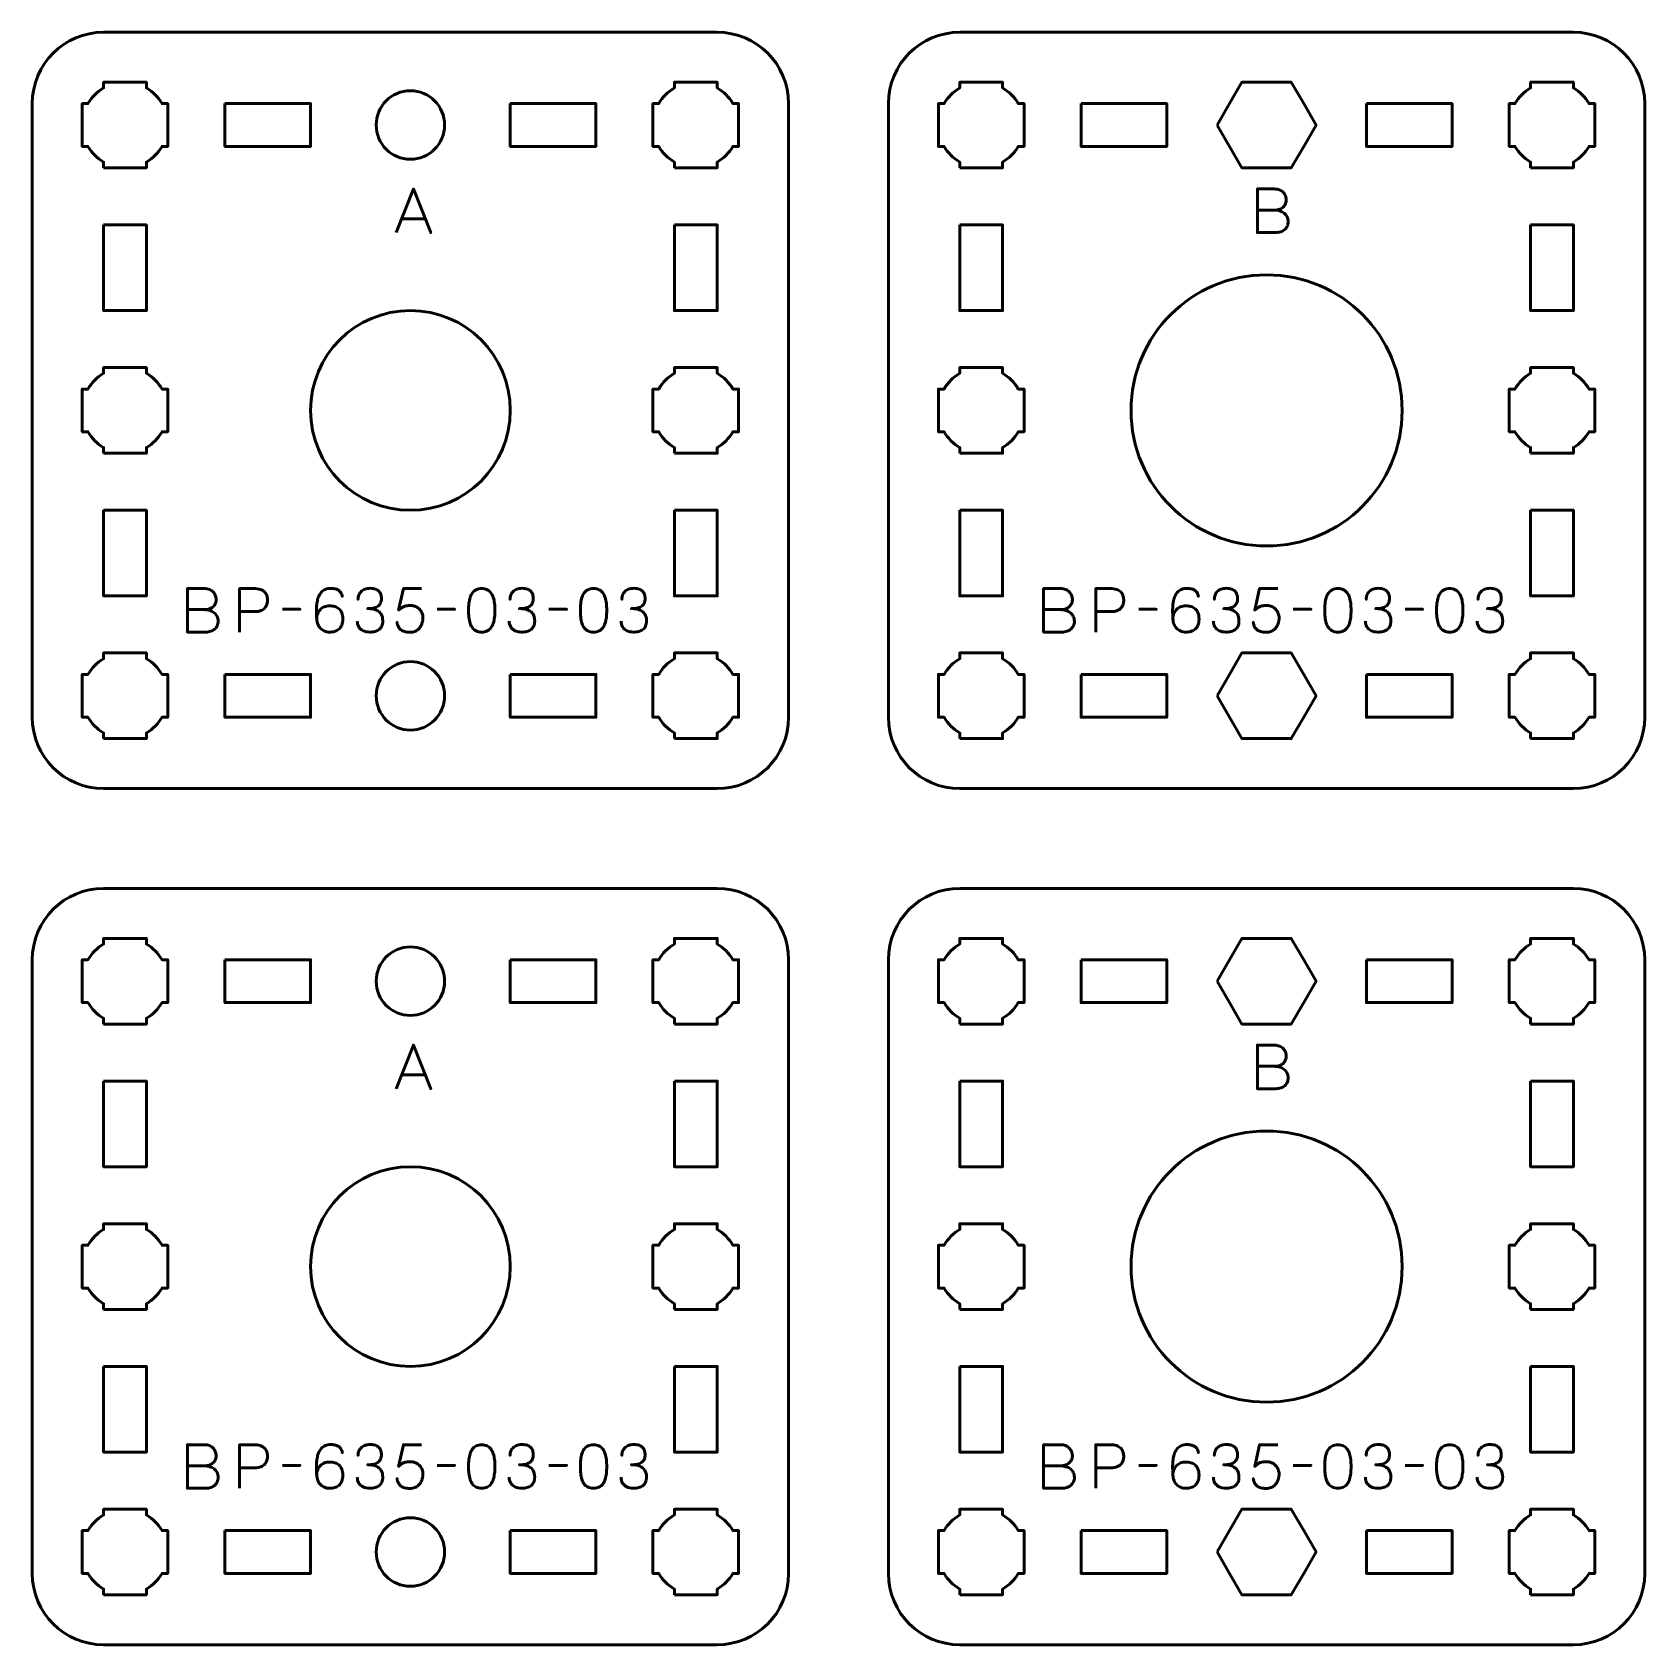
# Model space of a CAD drawing. Header units: centimetres. Extents: x -16.2 to -4.8, y -20.5 to -9.2.
import ezdxf

# ---------------------------------------------------------------- set-up
doc = ezdxf.new("R2010")
doc.units = ezdxf.units.CM
doc.header["$MEASUREMENT"] = 0
doc.layers.add('Layer 1', color=7, linetype='Continuous')

msp = doc.modelspace()

# ---------------------------------------------------------------- linework, layer by layer
at = {"layer": 'Layer 1', "lineweight": 53}
for centre in [(-13.49999, -9.85), (-13.49999, -13.85), (-13.49999, -15.85), (-13.49999, -19.85)]:
    msp.add_ellipse(centre, major_axis=(0, 0.24), ratio=1, dxfattribs=at)
for points, knots in [([(-15.64994, -9.19997), (-15.64994, -9.19997), (-11.35007, -9.19997), (-11.35007, -9.19997), (-11.35007, -9.19997), (-11.07293, -9.19997), (-10.84997, -9.42306), (-10.84997, -9.70006), (-10.84997, -9.70006), (-10.84997, -9.70006), (-10.84997, -13.99993), (-10.84997, -13.99993), (-10.84997, -13.99993), (-10.84997, -14.27707), (-11.07293, -14.50003), (-11.35007, -14.50003), (-11.35007, -14.50003), (-11.35007, -14.50003), (-15.64994, -14.50003), (-15.64994, -14.50003), (-15.64994, -14.50003), (-15.92694, -14.50003), (-16.15003, -14.27707), (-16.15003, -13.99993), (-16.15003, -13.99993), (-16.15003, -13.99993), (-16.15003, -9.70006), (-16.15003, -9.70006), (-16.15003, -9.70006), (-16.15003, -9.42306), (-15.92694, -9.19997), (-15.64994, -9.19997)], [0, 0, 0, 0, 0.125, 0.125, 0.125, 0.125, 0.25, 0.25, 0.25, 0.25, 0.375, 0.375, 0.375, 0.375, 0.5, 0.5, 0.5, 0.5, 0.625, 0.625, 0.625, 0.625, 0.75, 0.75, 0.75, 0.75, 0.875, 0.875, 0.875, 0.875, 1, 1, 1, 1]), ([(-9.64994, -9.19997), (-9.64994, -9.19997), (-5.35007, -9.19997), (-5.35007, -9.19997), (-5.35007, -9.19997), (-5.07293, -9.19997), (-4.84997, -9.42306), (-4.84997, -9.70006), (-4.84997, -9.70006), (-4.84997, -9.70006), (-4.84997, -13.99993), (-4.84997, -13.99993), (-4.84997, -13.99993), (-4.84997, -14.27707), (-5.07293, -14.50003), (-5.35007, -14.50003), (-5.35007, -14.50003), (-5.35007, -14.50003), (-9.64994, -14.50003), (-9.64994, -14.50003), (-9.64994, -14.50003), (-9.92694, -14.50003), (-10.15003, -14.27707), (-10.15003, -13.99993), (-10.15003, -13.99993), (-10.15003, -13.99993), (-10.15003, -9.70006), (-10.15003, -9.70006), (-10.15003, -9.70006), (-10.15003, -9.42306), (-9.92694, -9.19997), (-9.64994, -9.19997)], [0, 0, 0, 0, 0.125, 0.125, 0.125, 0.125, 0.25, 0.25, 0.25, 0.25, 0.375, 0.375, 0.375, 0.375, 0.5, 0.5, 0.5, 0.5, 0.625, 0.625, 0.625, 0.625, 0.75, 0.75, 0.75, 0.75, 0.875, 0.875, 0.875, 0.875, 1, 1, 1, 1]), ([(-15.64999, -10.15006), (-15.64999, -10.15006), (-15.64999, -10.10988), (-15.64999, -10.10988), (-15.64999, -10.10988), (-15.69553, -10.08355), (-15.73349, -10.0456), (-15.75984, -10.00007), (-15.75984, -10.00007), (-15.75984, -10.00007), (-15.79999, -10.00007), (-15.79999, -10.00007), (-15.79999, -10.00007), (-15.79999, -10.00007), (-15.79999, -9.85155), (-15.79999, -9.85155), (-15.79999, -9.85155), (-15.79999, -9.85155), (-15.80001, -9.85), (-15.80001, -9.85), (-15.80001, -9.85), (-15.80001, -9.85), (-15.79999, -9.84845), (-15.79999, -9.84845), (-15.79999, -9.84845), (-15.79999, -9.84845), (-15.79999, -9.70006), (-15.79999, -9.70006), (-15.79999, -9.70006), (-15.79999, -9.70006), (-15.75989, -9.70006), (-15.75989, -9.70006), (-15.75989, -9.70006), (-15.73354, -9.65449), (-15.69555, -9.61649), (-15.64999, -9.59013), (-15.64999, -9.59013), (-15.64999, -9.59013), (-15.64999, -9.55005), (-15.64999, -9.55005), (-15.64999, -9.55005), (-15.64999, -9.55005), (-15.50465, -9.55005), (-15.50465, -9.55005), (-15.50465, -9.55005), (-15.50465, -9.55005), (-15.50001, -9.54999), (-15.50001, -9.54999), (-15.50001, -9.54999), (-15.50001, -9.54999), (-15.49536, -9.55005), (-15.49536, -9.55005), (-15.49536, -9.55005), (-15.49536, -9.55005), (-15.34998, -9.55005), (-15.34998, -9.55005), (-15.34998, -9.55005), (-15.34998, -9.55005), (-15.34998, -9.59013), (-15.34998, -9.59013), (-15.34998, -9.59013), (-15.30441, -9.61649), (-15.26644, -9.65449), (-15.2401, -9.70006), (-15.2401, -9.70006), (-15.2401, -9.70006), (-15.19998, -9.70006), (-15.19998, -9.70006), (-15.19998, -9.70006), (-15.19998, -9.70006), (-15.19998, -10.00007), (-15.19998, -10.00007), (-15.19998, -10.00007), (-15.19998, -10.00007), (-15.24015, -10.00007), (-15.24015, -10.00007), (-15.24015, -10.00007), (-15.26649, -10.0456), (-15.30445, -10.08355), (-15.34998, -10.10988), (-15.34998, -10.10988), (-15.34998, -10.10988), (-15.34998, -10.15006), (-15.34998, -10.15006), (-15.34998, -10.15006), (-15.34998, -10.15006), (-15.64999, -10.15006), (-15.64999, -10.15006)], [0, 0, 0, 0, 0.04545455, 0.04545455, 0.04545455, 0.04545455, 0.09090909, 0.09090909, 0.09090909, 0.09090909, 0.13636364, 0.13636364, 0.13636364, 0.13636364, 0.18181818, 0.18181818, 0.18181818, 0.18181818, 0.22727273, 0.22727273, 0.22727273, 0.22727273, 0.27272727, 0.27272727, 0.27272727, 0.27272727, 0.31818182, 0.31818182, 0.31818182, 0.31818182, 0.36363636, 0.36363636, 0.36363636, 0.36363636, 0.40909091, 0.40909091, 0.40909091, 0.40909091, 0.45454545, 0.45454545, 0.45454545, 0.45454545, 0.5, 0.5, 0.5, 0.5, 0.54545455, 0.54545455, 0.54545455, 0.54545455, 0.59090909, 0.59090909, 0.59090909, 0.59090909, 0.63636364, 0.63636364, 0.63636364, 0.63636364, 0.68181818, 0.68181818, 0.68181818, 0.68181818, 0.72727273, 0.72727273, 0.72727273, 0.72727273, 0.77272727, 0.77272727, 0.77272727, 0.77272727, 0.81818182, 0.81818182, 0.81818182, 0.81818182, 0.86363636, 0.86363636, 0.86363636, 0.86363636, 0.90909091, 0.90909091, 0.90909091, 0.90909091, 0.95454545, 0.95454545, 0.95454545, 0.95454545, 1, 1, 1, 1]), ([(-11.64999, -10.15006), (-11.64999, -10.15006), (-11.64999, -10.10988), (-11.64999, -10.10988), (-11.64999, -10.10988), (-11.69553, -10.08355), (-11.73349, -10.0456), (-11.75984, -10.00007), (-11.75984, -10.00007), (-11.75984, -10.00007), (-11.79999, -10.00007), (-11.79999, -10.00007), (-11.79999, -10.00007), (-11.79999, -10.00007), (-11.79999, -9.85155), (-11.79999, -9.85155), (-11.79999, -9.85155), (-11.79999, -9.85155), (-11.80001, -9.85), (-11.80001, -9.85), (-11.80001, -9.85), (-11.80001, -9.85), (-11.79999, -9.84845), (-11.79999, -9.84845), (-11.79999, -9.84845), (-11.79999, -9.84845), (-11.79999, -9.70006), (-11.79999, -9.70006), (-11.79999, -9.70006), (-11.79999, -9.70006), (-11.75989, -9.70006), (-11.75989, -9.70006), (-11.75989, -9.70006), (-11.73354, -9.65449), (-11.69555, -9.61649), (-11.64999, -9.59013), (-11.64999, -9.59013), (-11.64999, -9.59013), (-11.64999, -9.55005), (-11.64999, -9.55005), (-11.64999, -9.55005), (-11.64999, -9.55005), (-11.50465, -9.55005), (-11.50465, -9.55005), (-11.50465, -9.55005), (-11.50465, -9.55005), (-11.50001, -9.54999), (-11.50001, -9.54999), (-11.50001, -9.54999), (-11.50001, -9.54999), (-11.49536, -9.55005), (-11.49536, -9.55005), (-11.49536, -9.55005), (-11.49536, -9.55005), (-11.34998, -9.55005), (-11.34998, -9.55005), (-11.34998, -9.55005), (-11.34998, -9.55005), (-11.34998, -9.59013), (-11.34998, -9.59013), (-11.34998, -9.59013), (-11.30441, -9.61649), (-11.26644, -9.65449), (-11.2401, -9.70006), (-11.2401, -9.70006), (-11.2401, -9.70006), (-11.19998, -9.70006), (-11.19998, -9.70006), (-11.19998, -9.70006), (-11.19998, -9.70006), (-11.19998, -10.00007), (-11.19998, -10.00007), (-11.19998, -10.00007), (-11.19998, -10.00007), (-11.24015, -10.00007), (-11.24015, -10.00007), (-11.24015, -10.00007), (-11.26649, -10.0456), (-11.30445, -10.08355), (-11.34998, -10.10988), (-11.34998, -10.10988), (-11.34998, -10.10988), (-11.34998, -10.15006), (-11.34998, -10.15006), (-11.34998, -10.15006), (-11.34998, -10.15006), (-11.64999, -10.15006), (-11.64999, -10.15006)], [0, 0, 0, 0, 0.04545455, 0.04545455, 0.04545455, 0.04545455, 0.09090909, 0.09090909, 0.09090909, 0.09090909, 0.13636364, 0.13636364, 0.13636364, 0.13636364, 0.18181818, 0.18181818, 0.18181818, 0.18181818, 0.22727273, 0.22727273, 0.22727273, 0.22727273, 0.27272727, 0.27272727, 0.27272727, 0.27272727, 0.31818182, 0.31818182, 0.31818182, 0.31818182, 0.36363636, 0.36363636, 0.36363636, 0.36363636, 0.40909091, 0.40909091, 0.40909091, 0.40909091, 0.45454545, 0.45454545, 0.45454545, 0.45454545, 0.5, 0.5, 0.5, 0.5, 0.54545455, 0.54545455, 0.54545455, 0.54545455, 0.59090909, 0.59090909, 0.59090909, 0.59090909, 0.63636364, 0.63636364, 0.63636364, 0.63636364, 0.68181818, 0.68181818, 0.68181818, 0.68181818, 0.72727273, 0.72727273, 0.72727273, 0.72727273, 0.77272727, 0.77272727, 0.77272727, 0.77272727, 0.81818182, 0.81818182, 0.81818182, 0.81818182, 0.86363636, 0.86363636, 0.86363636, 0.86363636, 0.90909091, 0.90909091, 0.90909091, 0.90909091, 0.95454545, 0.95454545, 0.95454545, 0.95454545, 1, 1, 1, 1]), ([(-9.64999, -10.15006), (-9.64999, -10.15006), (-9.64999, -10.10988), (-9.64999, -10.10988), (-9.64999, -10.10988), (-9.69553, -10.08355), (-9.73349, -10.0456), (-9.75984, -10.00007), (-9.75984, -10.00007), (-9.75984, -10.00007), (-9.79999, -10.00007), (-9.79999, -10.00007), (-9.79999, -10.00007), (-9.79999, -10.00007), (-9.79999, -9.85155), (-9.79999, -9.85155), (-9.79999, -9.85155), (-9.79999, -9.85155), (-9.80001, -9.85), (-9.80001, -9.85), (-9.80001, -9.85), (-9.80001, -9.85), (-9.79999, -9.84845), (-9.79999, -9.84845), (-9.79999, -9.84845), (-9.79999, -9.84845), (-9.79999, -9.70006), (-9.79999, -9.70006), (-9.79999, -9.70006), (-9.79999, -9.70006), (-9.75989, -9.70006), (-9.75989, -9.70006), (-9.75989, -9.70006), (-9.73354, -9.65449), (-9.69555, -9.61649), (-9.64999, -9.59013), (-9.64999, -9.59013), (-9.64999, -9.59013), (-9.64999, -9.55005), (-9.64999, -9.55005), (-9.64999, -9.55005), (-9.64999, -9.55005), (-9.50465, -9.55005), (-9.50465, -9.55005), (-9.50465, -9.55005), (-9.50465, -9.55005), (-9.50001, -9.54999), (-9.50001, -9.54999), (-9.50001, -9.54999), (-9.50001, -9.54999), (-9.49536, -9.55005), (-9.49536, -9.55005), (-9.49536, -9.55005), (-9.49536, -9.55005), (-9.34998, -9.55005), (-9.34998, -9.55005), (-9.34998, -9.55005), (-9.34998, -9.55005), (-9.34998, -9.59013), (-9.34998, -9.59013), (-9.34998, -9.59013), (-9.30441, -9.61649), (-9.26644, -9.65449), (-9.2401, -9.70006), (-9.2401, -9.70006), (-9.2401, -9.70006), (-9.19998, -9.70006), (-9.19998, -9.70006), (-9.19998, -9.70006), (-9.19998, -9.70006), (-9.19998, -10.00007), (-9.19998, -10.00007), (-9.19998, -10.00007), (-9.19998, -10.00007), (-9.24015, -10.00007), (-9.24015, -10.00007), (-9.24015, -10.00007), (-9.26649, -10.0456), (-9.30445, -10.08355), (-9.34998, -10.10988), (-9.34998, -10.10988), (-9.34998, -10.10988), (-9.34998, -10.15006), (-9.34998, -10.15006), (-9.34998, -10.15006), (-9.34998, -10.15006), (-9.64999, -10.15006), (-9.64999, -10.15006)], [0, 0, 0, 0, 0.04545455, 0.04545455, 0.04545455, 0.04545455, 0.09090909, 0.09090909, 0.09090909, 0.09090909, 0.13636364, 0.13636364, 0.13636364, 0.13636364, 0.18181818, 0.18181818, 0.18181818, 0.18181818, 0.22727273, 0.22727273, 0.22727273, 0.22727273, 0.27272727, 0.27272727, 0.27272727, 0.27272727, 0.31818182, 0.31818182, 0.31818182, 0.31818182, 0.36363636, 0.36363636, 0.36363636, 0.36363636, 0.40909091, 0.40909091, 0.40909091, 0.40909091, 0.45454545, 0.45454545, 0.45454545, 0.45454545, 0.5, 0.5, 0.5, 0.5, 0.54545455, 0.54545455, 0.54545455, 0.54545455, 0.59090909, 0.59090909, 0.59090909, 0.59090909, 0.63636364, 0.63636364, 0.63636364, 0.63636364, 0.68181818, 0.68181818, 0.68181818, 0.68181818, 0.72727273, 0.72727273, 0.72727273, 0.72727273, 0.77272727, 0.77272727, 0.77272727, 0.77272727, 0.81818182, 0.81818182, 0.81818182, 0.81818182, 0.86363636, 0.86363636, 0.86363636, 0.86363636, 0.90909091, 0.90909091, 0.90909091, 0.90909091, 0.95454545, 0.95454545, 0.95454545, 0.95454545, 1, 1, 1, 1]), ([(-7.84641, -9.85), (-7.84641, -9.85), (-7.75981, -9.7), (-7.75981, -9.7), (-7.75981, -9.7), (-7.75981, -9.7), (-7.6732, -9.55), (-7.6732, -9.55), (-7.6732, -9.55), (-7.6732, -9.55), (-7.5, -9.55), (-7.5, -9.55), (-7.5, -9.55), (-7.5, -9.55), (-7.3268, -9.55), (-7.3268, -9.55), (-7.3268, -9.55), (-7.3268, -9.55), (-7.24019, -9.7), (-7.24019, -9.7), (-7.24019, -9.7), (-7.24019, -9.7), (-7.15359, -9.85), (-7.15359, -9.85), (-7.15359, -9.85), (-7.15359, -9.85), (-7.24019, -10), (-7.24019, -10), (-7.24019, -10), (-7.24019, -10), (-7.3268, -10.15), (-7.3268, -10.15), (-7.3268, -10.15), (-7.3268, -10.15), (-7.5, -10.15), (-7.5, -10.15), (-7.5, -10.15), (-7.5, -10.15), (-7.6732, -10.15), (-7.6732, -10.15), (-7.6732, -10.15), (-7.6732, -10.15), (-7.75981, -10), (-7.75981, -10), (-7.75981, -10), (-7.75981, -10), (-7.84641, -9.85), (-7.84641, -9.85)], [0, 0, 0, 0, 0.08333333, 0.08333333, 0.08333333, 0.08333333, 0.16666667, 0.16666667, 0.16666667, 0.16666667, 0.25, 0.25, 0.25, 0.25, 0.33333333, 0.33333333, 0.33333333, 0.33333333, 0.41666667, 0.41666667, 0.41666667, 0.41666667, 0.5, 0.5, 0.5, 0.5, 0.58333333, 0.58333333, 0.58333333, 0.58333333, 0.66666667, 0.66666667, 0.66666667, 0.66666667, 0.75, 0.75, 0.75, 0.75, 0.83333333, 0.83333333, 0.83333333, 0.83333333, 0.91666667, 0.91666667, 0.91666667, 0.91666667, 1, 1, 1, 1]), ([(-5.64999, -10.15006), (-5.64999, -10.15006), (-5.64999, -10.10988), (-5.64999, -10.10988), (-5.64999, -10.10988), (-5.69553, -10.08355), (-5.73349, -10.0456), (-5.75984, -10.00007), (-5.75984, -10.00007), (-5.75984, -10.00007), (-5.79999, -10.00007), (-5.79999, -10.00007), (-5.79999, -10.00007), (-5.79999, -10.00007), (-5.79999, -9.85155), (-5.79999, -9.85155), (-5.79999, -9.85155), (-5.79999, -9.85155), (-5.80001, -9.85), (-5.80001, -9.85), (-5.80001, -9.85), (-5.80001, -9.85), (-5.79999, -9.84845), (-5.79999, -9.84845), (-5.79999, -9.84845), (-5.79999, -9.84845), (-5.79999, -9.70006), (-5.79999, -9.70006), (-5.79999, -9.70006), (-5.79999, -9.70006), (-5.75989, -9.70006), (-5.75989, -9.70006), (-5.75989, -9.70006), (-5.73354, -9.65449), (-5.69555, -9.61649), (-5.64999, -9.59013), (-5.64999, -9.59013), (-5.64999, -9.59013), (-5.64999, -9.55005), (-5.64999, -9.55005), (-5.64999, -9.55005), (-5.64999, -9.55005), (-5.50465, -9.55005), (-5.50465, -9.55005), (-5.50465, -9.55005), (-5.50465, -9.55005), (-5.50001, -9.54999), (-5.50001, -9.54999), (-5.50001, -9.54999), (-5.50001, -9.54999), (-5.49536, -9.55005), (-5.49536, -9.55005), (-5.49536, -9.55005), (-5.49536, -9.55005), (-5.34998, -9.55005), (-5.34998, -9.55005), (-5.34998, -9.55005), (-5.34998, -9.55005), (-5.34998, -9.59013), (-5.34998, -9.59013), (-5.34998, -9.59013), (-5.30441, -9.61649), (-5.26644, -9.65449), (-5.2401, -9.70006), (-5.2401, -9.70006), (-5.2401, -9.70006), (-5.19998, -9.70006), (-5.19998, -9.70006), (-5.19998, -9.70006), (-5.19998, -9.70006), (-5.19998, -10.00007), (-5.19998, -10.00007), (-5.19998, -10.00007), (-5.19998, -10.00007), (-5.24015, -10.00007), (-5.24015, -10.00007), (-5.24015, -10.00007), (-5.26649, -10.0456), (-5.30445, -10.08355), (-5.34998, -10.10988), (-5.34998, -10.10988), (-5.34998, -10.10988), (-5.34998, -10.15006), (-5.34998, -10.15006), (-5.34998, -10.15006), (-5.34998, -10.15006), (-5.64999, -10.15006), (-5.64999, -10.15006)], [0, 0, 0, 0, 0.04545455, 0.04545455, 0.04545455, 0.04545455, 0.09090909, 0.09090909, 0.09090909, 0.09090909, 0.13636364, 0.13636364, 0.13636364, 0.13636364, 0.18181818, 0.18181818, 0.18181818, 0.18181818, 0.22727273, 0.22727273, 0.22727273, 0.22727273, 0.27272727, 0.27272727, 0.27272727, 0.27272727, 0.31818182, 0.31818182, 0.31818182, 0.31818182, 0.36363636, 0.36363636, 0.36363636, 0.36363636, 0.40909091, 0.40909091, 0.40909091, 0.40909091, 0.45454545, 0.45454545, 0.45454545, 0.45454545, 0.5, 0.5, 0.5, 0.5, 0.54545455, 0.54545455, 0.54545455, 0.54545455, 0.59090909, 0.59090909, 0.59090909, 0.59090909, 0.63636364, 0.63636364, 0.63636364, 0.63636364, 0.68181818, 0.68181818, 0.68181818, 0.68181818, 0.72727273, 0.72727273, 0.72727273, 0.72727273, 0.77272727, 0.77272727, 0.77272727, 0.77272727, 0.81818182, 0.81818182, 0.81818182, 0.81818182, 0.86363636, 0.86363636, 0.86363636, 0.86363636, 0.90909091, 0.90909091, 0.90909091, 0.90909091, 0.95454545, 0.95454545, 0.95454545, 0.95454545, 1, 1, 1, 1]), ([(-14.79999, -9.70006), (-14.79999, -9.70006), (-14.19998, -9.70006), (-14.19998, -9.70006), (-14.19998, -9.70006), (-14.19998, -9.70006), (-14.19998, -10.00007), (-14.19998, -10.00007), (-14.19998, -10.00007), (-14.19998, -10.00007), (-14.79999, -10.00007), (-14.79999, -10.00007), (-14.79999, -10.00007), (-14.79999, -10.00007), (-14.79999, -9.70006), (-14.79999, -9.70006)], [0, 0, 0, 0, 0.25, 0.25, 0.25, 0.25, 0.5, 0.5, 0.5, 0.5, 0.75, 0.75, 0.75, 0.75, 1, 1, 1, 1]), ([(-12.80002, -9.70006), (-12.80002, -9.70006), (-12.20002, -9.70006), (-12.20002, -9.70006), (-12.20002, -9.70006), (-12.20002, -9.70006), (-12.20002, -10.00007), (-12.20002, -10.00007), (-12.20002, -10.00007), (-12.20002, -10.00007), (-12.80002, -10.00007), (-12.80002, -10.00007), (-12.80002, -10.00007), (-12.80002, -10.00007), (-12.80002, -9.70006), (-12.80002, -9.70006)], [0, 0, 0, 0, 0.25, 0.25, 0.25, 0.25, 0.5, 0.5, 0.5, 0.5, 0.75, 0.75, 0.75, 0.75, 1, 1, 1, 1]), ([(-8.79999, -9.70006), (-8.79999, -9.70006), (-8.19998, -9.70006), (-8.19998, -9.70006), (-8.19998, -9.70006), (-8.19998, -9.70006), (-8.19998, -10.00007), (-8.19998, -10.00007), (-8.19998, -10.00007), (-8.19998, -10.00007), (-8.79999, -10.00007), (-8.79999, -10.00007), (-8.79999, -10.00007), (-8.79999, -10.00007), (-8.79999, -9.70006), (-8.79999, -9.70006)], [0, 0, 0, 0, 0.25, 0.25, 0.25, 0.25, 0.5, 0.5, 0.5, 0.5, 0.75, 0.75, 0.75, 0.75, 1, 1, 1, 1]), ([(-6.80002, -9.70006), (-6.80002, -9.70006), (-6.20002, -9.70006), (-6.20002, -9.70006), (-6.20002, -9.70006), (-6.20002, -9.70006), (-6.20002, -10.00007), (-6.20002, -10.00007), (-6.20002, -10.00007), (-6.20002, -10.00007), (-6.80002, -10.00007), (-6.80002, -10.00007), (-6.80002, -10.00007), (-6.80002, -10.00007), (-6.80002, -9.70006), (-6.80002, -9.70006)], [0, 0, 0, 0, 0.25, 0.25, 0.25, 0.25, 0.5, 0.5, 0.5, 0.5, 0.75, 0.75, 0.75, 0.75, 1, 1, 1, 1]), ([(-15.64994, -10.55001), (-15.64994, -10.55001), (-15.34993, -10.55001), (-15.34993, -10.55001), (-15.34993, -10.55001), (-15.34993, -10.55001), (-15.34993, -11.15002), (-15.34993, -11.15002), (-15.34993, -11.15002), (-15.34993, -11.15002), (-15.64994, -11.15002), (-15.64994, -11.15002), (-15.64994, -11.15002), (-15.64994, -11.15002), (-15.64994, -10.55001), (-15.64994, -10.55001)], [0, 0, 0, 0, 0.25, 0.25, 0.25, 0.25, 0.5, 0.5, 0.5, 0.5, 0.75, 0.75, 0.75, 0.75, 1, 1, 1, 1]), ([(-11.65007, -10.55001), (-11.65007, -10.55001), (-11.35007, -10.55001), (-11.35007, -10.55001), (-11.35007, -10.55001), (-11.35007, -10.55001), (-11.35007, -11.15002), (-11.35007, -11.15002), (-11.35007, -11.15002), (-11.35007, -11.15002), (-11.65007, -11.15002), (-11.65007, -11.15002), (-11.65007, -11.15002), (-11.65007, -11.15002), (-11.65007, -10.55001), (-11.65007, -10.55001)], [0, 0, 0, 0, 0.25, 0.25, 0.25, 0.25, 0.5, 0.5, 0.5, 0.5, 0.75, 0.75, 0.75, 0.75, 1, 1, 1, 1]), ([(-9.64994, -10.55001), (-9.64994, -10.55001), (-9.34993, -10.55001), (-9.34993, -10.55001), (-9.34993, -10.55001), (-9.34993, -10.55001), (-9.34993, -11.15002), (-9.34993, -11.15002), (-9.34993, -11.15002), (-9.34993, -11.15002), (-9.64994, -11.15002), (-9.64994, -11.15002), (-9.64994, -11.15002), (-9.64994, -11.15002), (-9.64994, -10.55001), (-9.64994, -10.55001)], [0, 0, 0, 0, 0.25, 0.25, 0.25, 0.25, 0.5, 0.5, 0.5, 0.5, 0.75, 0.75, 0.75, 0.75, 1, 1, 1, 1]), ([(-5.65007, -10.55001), (-5.65007, -10.55001), (-5.35007, -10.55001), (-5.35007, -10.55001), (-5.35007, -10.55001), (-5.35007, -10.55001), (-5.35007, -11.15002), (-5.35007, -11.15002), (-5.35007, -11.15002), (-5.35007, -11.15002), (-5.65007, -11.15002), (-5.65007, -11.15002), (-5.65007, -11.15002), (-5.65007, -11.15002), (-5.65007, -10.55001), (-5.65007, -10.55001)], [0, 0, 0, 0, 0.25, 0.25, 0.25, 0.25, 0.5, 0.5, 0.5, 0.5, 0.75, 0.75, 0.75, 0.75, 1, 1, 1, 1]), ([(-7.5, -10.9), (-6.97541, -10.9), (-6.55, -11.32541), (-6.55, -11.85), (-6.55, -11.85), (-6.55, -12.37459), (-6.97541, -12.8), (-7.5, -12.8), (-7.5, -12.8), (-8.02459, -12.8), (-8.45, -12.37459), (-8.45, -11.85), (-8.45, -11.85), (-8.45, -11.32541), (-8.02459, -10.9), (-7.5, -10.9)], [0, 0, 0, 0, 0.25, 0.25, 0.25, 0.25, 0.5, 0.5, 0.5, 0.5, 0.75, 0.75, 0.75, 0.75, 1, 1, 1, 1]), ([(-13.5, -11.15), (-13.11346, -11.15), (-12.8, -11.46346), (-12.8, -11.85), (-12.8, -11.85), (-12.8, -12.23654), (-13.11346, -12.55), (-13.5, -12.55), (-13.5, -12.55), (-13.88654, -12.55), (-14.2, -12.23654), (-14.2, -11.85), (-14.2, -11.85), (-14.2, -11.46346), (-13.88654, -11.15), (-13.5, -11.15)], [0, 0, 0, 0, 0.25, 0.25, 0.25, 0.25, 0.5, 0.5, 0.5, 0.5, 0.75, 0.75, 0.75, 0.75, 1, 1, 1, 1]), ([(-15.64999, -12.15006), (-15.64999, -12.15006), (-15.64999, -12.10988), (-15.64999, -12.10988), (-15.64999, -12.10988), (-15.69553, -12.08355), (-15.73349, -12.0456), (-15.75984, -12.00007), (-15.75984, -12.00007), (-15.75984, -12.00007), (-15.79999, -12.00007), (-15.79999, -12.00007), (-15.79999, -12.00007), (-15.79999, -12.00007), (-15.79999, -11.85155), (-15.79999, -11.85155), (-15.79999, -11.85155), (-15.79999, -11.85155), (-15.80001, -11.85), (-15.80001, -11.85), (-15.80001, -11.85), (-15.80001, -11.85), (-15.79999, -11.84845), (-15.79999, -11.84845), (-15.79999, -11.84845), (-15.79999, -11.84845), (-15.79999, -11.70006), (-15.79999, -11.70006), (-15.79999, -11.70006), (-15.79999, -11.70006), (-15.75989, -11.70006), (-15.75989, -11.70006), (-15.75989, -11.70006), (-15.73354, -11.65449), (-15.69555, -11.61649), (-15.64999, -11.59013), (-15.64999, -11.59013), (-15.64999, -11.59013), (-15.64999, -11.55005), (-15.64999, -11.55005), (-15.64999, -11.55005), (-15.64999, -11.55005), (-15.50465, -11.55005), (-15.50465, -11.55005), (-15.50465, -11.55005), (-15.50465, -11.55005), (-15.50001, -11.54999), (-15.50001, -11.54999), (-15.50001, -11.54999), (-15.50001, -11.54999), (-15.49536, -11.55005), (-15.49536, -11.55005), (-15.49536, -11.55005), (-15.49536, -11.55005), (-15.34998, -11.55005), (-15.34998, -11.55005), (-15.34998, -11.55005), (-15.34998, -11.55005), (-15.34998, -11.59013), (-15.34998, -11.59013), (-15.34998, -11.59013), (-15.30441, -11.61649), (-15.26644, -11.65449), (-15.2401, -11.70006), (-15.2401, -11.70006), (-15.2401, -11.70006), (-15.19998, -11.70006), (-15.19998, -11.70006), (-15.19998, -11.70006), (-15.19998, -11.70006), (-15.19998, -12.00007), (-15.19998, -12.00007), (-15.19998, -12.00007), (-15.19998, -12.00007), (-15.24015, -12.00007), (-15.24015, -12.00007), (-15.24015, -12.00007), (-15.26649, -12.0456), (-15.30445, -12.08355), (-15.34998, -12.10988), (-15.34998, -12.10988), (-15.34998, -12.10988), (-15.34998, -12.15006), (-15.34998, -12.15006), (-15.34998, -12.15006), (-15.34998, -12.15006), (-15.64999, -12.15006), (-15.64999, -12.15006)], [0, 0, 0, 0, 0.04545455, 0.04545455, 0.04545455, 0.04545455, 0.09090909, 0.09090909, 0.09090909, 0.09090909, 0.13636364, 0.13636364, 0.13636364, 0.13636364, 0.18181818, 0.18181818, 0.18181818, 0.18181818, 0.22727273, 0.22727273, 0.22727273, 0.22727273, 0.27272727, 0.27272727, 0.27272727, 0.27272727, 0.31818182, 0.31818182, 0.31818182, 0.31818182, 0.36363636, 0.36363636, 0.36363636, 0.36363636, 0.40909091, 0.40909091, 0.40909091, 0.40909091, 0.45454545, 0.45454545, 0.45454545, 0.45454545, 0.5, 0.5, 0.5, 0.5, 0.54545455, 0.54545455, 0.54545455, 0.54545455, 0.59090909, 0.59090909, 0.59090909, 0.59090909, 0.63636364, 0.63636364, 0.63636364, 0.63636364, 0.68181818, 0.68181818, 0.68181818, 0.68181818, 0.72727273, 0.72727273, 0.72727273, 0.72727273, 0.77272727, 0.77272727, 0.77272727, 0.77272727, 0.81818182, 0.81818182, 0.81818182, 0.81818182, 0.86363636, 0.86363636, 0.86363636, 0.86363636, 0.90909091, 0.90909091, 0.90909091, 0.90909091, 0.95454545, 0.95454545, 0.95454545, 0.95454545, 1, 1, 1, 1]), ([(-11.64999, -12.15006), (-11.64999, -12.15006), (-11.64999, -12.10988), (-11.64999, -12.10988), (-11.64999, -12.10988), (-11.69553, -12.08355), (-11.73349, -12.0456), (-11.75984, -12.00007), (-11.75984, -12.00007), (-11.75984, -12.00007), (-11.79999, -12.00007), (-11.79999, -12.00007), (-11.79999, -12.00007), (-11.79999, -12.00007), (-11.79999, -11.85155), (-11.79999, -11.85155), (-11.79999, -11.85155), (-11.79999, -11.85155), (-11.80001, -11.85), (-11.80001, -11.85), (-11.80001, -11.85), (-11.80001, -11.85), (-11.79999, -11.84845), (-11.79999, -11.84845), (-11.79999, -11.84845), (-11.79999, -11.84845), (-11.79999, -11.70006), (-11.79999, -11.70006), (-11.79999, -11.70006), (-11.79999, -11.70006), (-11.75989, -11.70006), (-11.75989, -11.70006), (-11.75989, -11.70006), (-11.73354, -11.65449), (-11.69555, -11.61649), (-11.64999, -11.59013), (-11.64999, -11.59013), (-11.64999, -11.59013), (-11.64999, -11.55005), (-11.64999, -11.55005), (-11.64999, -11.55005), (-11.64999, -11.55005), (-11.50465, -11.55005), (-11.50465, -11.55005), (-11.50465, -11.55005), (-11.50465, -11.55005), (-11.50001, -11.54999), (-11.50001, -11.54999), (-11.50001, -11.54999), (-11.50001, -11.54999), (-11.49536, -11.55005), (-11.49536, -11.55005), (-11.49536, -11.55005), (-11.49536, -11.55005), (-11.34998, -11.55005), (-11.34998, -11.55005), (-11.34998, -11.55005), (-11.34998, -11.55005), (-11.34998, -11.59013), (-11.34998, -11.59013), (-11.34998, -11.59013), (-11.30441, -11.61649), (-11.26644, -11.65449), (-11.2401, -11.70006), (-11.2401, -11.70006), (-11.2401, -11.70006), (-11.19998, -11.70006), (-11.19998, -11.70006), (-11.19998, -11.70006), (-11.19998, -11.70006), (-11.19998, -12.00007), (-11.19998, -12.00007), (-11.19998, -12.00007), (-11.19998, -12.00007), (-11.24015, -12.00007), (-11.24015, -12.00007), (-11.24015, -12.00007), (-11.26649, -12.0456), (-11.30445, -12.08355), (-11.34998, -12.10988), (-11.34998, -12.10988), (-11.34998, -12.10988), (-11.34998, -12.15006), (-11.34998, -12.15006), (-11.34998, -12.15006), (-11.34998, -12.15006), (-11.64999, -12.15006), (-11.64999, -12.15006)], [0, 0, 0, 0, 0.04545455, 0.04545455, 0.04545455, 0.04545455, 0.09090909, 0.09090909, 0.09090909, 0.09090909, 0.13636364, 0.13636364, 0.13636364, 0.13636364, 0.18181818, 0.18181818, 0.18181818, 0.18181818, 0.22727273, 0.22727273, 0.22727273, 0.22727273, 0.27272727, 0.27272727, 0.27272727, 0.27272727, 0.31818182, 0.31818182, 0.31818182, 0.31818182, 0.36363636, 0.36363636, 0.36363636, 0.36363636, 0.40909091, 0.40909091, 0.40909091, 0.40909091, 0.45454545, 0.45454545, 0.45454545, 0.45454545, 0.5, 0.5, 0.5, 0.5, 0.54545455, 0.54545455, 0.54545455, 0.54545455, 0.59090909, 0.59090909, 0.59090909, 0.59090909, 0.63636364, 0.63636364, 0.63636364, 0.63636364, 0.68181818, 0.68181818, 0.68181818, 0.68181818, 0.72727273, 0.72727273, 0.72727273, 0.72727273, 0.77272727, 0.77272727, 0.77272727, 0.77272727, 0.81818182, 0.81818182, 0.81818182, 0.81818182, 0.86363636, 0.86363636, 0.86363636, 0.86363636, 0.90909091, 0.90909091, 0.90909091, 0.90909091, 0.95454545, 0.95454545, 0.95454545, 0.95454545, 1, 1, 1, 1]), ([(-9.64999, -12.15006), (-9.64999, -12.15006), (-9.64999, -12.10988), (-9.64999, -12.10988), (-9.64999, -12.10988), (-9.69553, -12.08355), (-9.73349, -12.0456), (-9.75984, -12.00007), (-9.75984, -12.00007), (-9.75984, -12.00007), (-9.79999, -12.00007), (-9.79999, -12.00007), (-9.79999, -12.00007), (-9.79999, -12.00007), (-9.79999, -11.85155), (-9.79999, -11.85155), (-9.79999, -11.85155), (-9.79999, -11.85155), (-9.80001, -11.85), (-9.80001, -11.85), (-9.80001, -11.85), (-9.80001, -11.85), (-9.79999, -11.84845), (-9.79999, -11.84845), (-9.79999, -11.84845), (-9.79999, -11.84845), (-9.79999, -11.70006), (-9.79999, -11.70006), (-9.79999, -11.70006), (-9.79999, -11.70006), (-9.75989, -11.70006), (-9.75989, -11.70006), (-9.75989, -11.70006), (-9.73354, -11.65449), (-9.69555, -11.61649), (-9.64999, -11.59013), (-9.64999, -11.59013), (-9.64999, -11.59013), (-9.64999, -11.55005), (-9.64999, -11.55005), (-9.64999, -11.55005), (-9.64999, -11.55005), (-9.50465, -11.55005), (-9.50465, -11.55005), (-9.50465, -11.55005), (-9.50465, -11.55005), (-9.50001, -11.54999), (-9.50001, -11.54999), (-9.50001, -11.54999), (-9.50001, -11.54999), (-9.49536, -11.55005), (-9.49536, -11.55005), (-9.49536, -11.55005), (-9.49536, -11.55005), (-9.34998, -11.55005), (-9.34998, -11.55005), (-9.34998, -11.55005), (-9.34998, -11.55005), (-9.34998, -11.59013), (-9.34998, -11.59013), (-9.34998, -11.59013), (-9.30441, -11.61649), (-9.26644, -11.65449), (-9.2401, -11.70006), (-9.2401, -11.70006), (-9.2401, -11.70006), (-9.19998, -11.70006), (-9.19998, -11.70006), (-9.19998, -11.70006), (-9.19998, -11.70006), (-9.19998, -12.00007), (-9.19998, -12.00007), (-9.19998, -12.00007), (-9.19998, -12.00007), (-9.24015, -12.00007), (-9.24015, -12.00007), (-9.24015, -12.00007), (-9.26649, -12.0456), (-9.30445, -12.08355), (-9.34998, -12.10988), (-9.34998, -12.10988), (-9.34998, -12.10988), (-9.34998, -12.15006), (-9.34998, -12.15006), (-9.34998, -12.15006), (-9.34998, -12.15006), (-9.64999, -12.15006), (-9.64999, -12.15006)], [0, 0, 0, 0, 0.04545455, 0.04545455, 0.04545455, 0.04545455, 0.09090909, 0.09090909, 0.09090909, 0.09090909, 0.13636364, 0.13636364, 0.13636364, 0.13636364, 0.18181818, 0.18181818, 0.18181818, 0.18181818, 0.22727273, 0.22727273, 0.22727273, 0.22727273, 0.27272727, 0.27272727, 0.27272727, 0.27272727, 0.31818182, 0.31818182, 0.31818182, 0.31818182, 0.36363636, 0.36363636, 0.36363636, 0.36363636, 0.40909091, 0.40909091, 0.40909091, 0.40909091, 0.45454545, 0.45454545, 0.45454545, 0.45454545, 0.5, 0.5, 0.5, 0.5, 0.54545455, 0.54545455, 0.54545455, 0.54545455, 0.59090909, 0.59090909, 0.59090909, 0.59090909, 0.63636364, 0.63636364, 0.63636364, 0.63636364, 0.68181818, 0.68181818, 0.68181818, 0.68181818, 0.72727273, 0.72727273, 0.72727273, 0.72727273, 0.77272727, 0.77272727, 0.77272727, 0.77272727, 0.81818182, 0.81818182, 0.81818182, 0.81818182, 0.86363636, 0.86363636, 0.86363636, 0.86363636, 0.90909091, 0.90909091, 0.90909091, 0.90909091, 0.95454545, 0.95454545, 0.95454545, 0.95454545, 1, 1, 1, 1]), ([(-5.64999, -12.15006), (-5.64999, -12.15006), (-5.64999, -12.10988), (-5.64999, -12.10988), (-5.64999, -12.10988), (-5.69553, -12.08355), (-5.73349, -12.0456), (-5.75984, -12.00007), (-5.75984, -12.00007), (-5.75984, -12.00007), (-5.79999, -12.00007), (-5.79999, -12.00007), (-5.79999, -12.00007), (-5.79999, -12.00007), (-5.79999, -11.85155), (-5.79999, -11.85155), (-5.79999, -11.85155), (-5.79999, -11.85155), (-5.80001, -11.85), (-5.80001, -11.85), (-5.80001, -11.85), (-5.80001, -11.85), (-5.79999, -11.84845), (-5.79999, -11.84845), (-5.79999, -11.84845), (-5.79999, -11.84845), (-5.79999, -11.70006), (-5.79999, -11.70006), (-5.79999, -11.70006), (-5.79999, -11.70006), (-5.75989, -11.70006), (-5.75989, -11.70006), (-5.75989, -11.70006), (-5.73354, -11.65449), (-5.69555, -11.61649), (-5.64999, -11.59013), (-5.64999, -11.59013), (-5.64999, -11.59013), (-5.64999, -11.55005), (-5.64999, -11.55005), (-5.64999, -11.55005), (-5.64999, -11.55005), (-5.50465, -11.55005), (-5.50465, -11.55005), (-5.50465, -11.55005), (-5.50465, -11.55005), (-5.50001, -11.54999), (-5.50001, -11.54999), (-5.50001, -11.54999), (-5.50001, -11.54999), (-5.49536, -11.55005), (-5.49536, -11.55005), (-5.49536, -11.55005), (-5.49536, -11.55005), (-5.34998, -11.55005), (-5.34998, -11.55005), (-5.34998, -11.55005), (-5.34998, -11.55005), (-5.34998, -11.59013), (-5.34998, -11.59013), (-5.34998, -11.59013), (-5.30441, -11.61649), (-5.26644, -11.65449), (-5.2401, -11.70006), (-5.2401, -11.70006), (-5.2401, -11.70006), (-5.19998, -11.70006), (-5.19998, -11.70006), (-5.19998, -11.70006), (-5.19998, -11.70006), (-5.19998, -12.00007), (-5.19998, -12.00007), (-5.19998, -12.00007), (-5.19998, -12.00007), (-5.24015, -12.00007), (-5.24015, -12.00007), (-5.24015, -12.00007), (-5.26649, -12.0456), (-5.30445, -12.08355), (-5.34998, -12.10988), (-5.34998, -12.10988), (-5.34998, -12.10988), (-5.34998, -12.15006), (-5.34998, -12.15006), (-5.34998, -12.15006), (-5.34998, -12.15006), (-5.64999, -12.15006), (-5.64999, -12.15006)], [0, 0, 0, 0, 0.04545455, 0.04545455, 0.04545455, 0.04545455, 0.09090909, 0.09090909, 0.09090909, 0.09090909, 0.13636364, 0.13636364, 0.13636364, 0.13636364, 0.18181818, 0.18181818, 0.18181818, 0.18181818, 0.22727273, 0.22727273, 0.22727273, 0.22727273, 0.27272727, 0.27272727, 0.27272727, 0.27272727, 0.31818182, 0.31818182, 0.31818182, 0.31818182, 0.36363636, 0.36363636, 0.36363636, 0.36363636, 0.40909091, 0.40909091, 0.40909091, 0.40909091, 0.45454545, 0.45454545, 0.45454545, 0.45454545, 0.5, 0.5, 0.5, 0.5, 0.54545455, 0.54545455, 0.54545455, 0.54545455, 0.59090909, 0.59090909, 0.59090909, 0.59090909, 0.63636364, 0.63636364, 0.63636364, 0.63636364, 0.68181818, 0.68181818, 0.68181818, 0.68181818, 0.72727273, 0.72727273, 0.72727273, 0.72727273, 0.77272727, 0.77272727, 0.77272727, 0.77272727, 0.81818182, 0.81818182, 0.81818182, 0.81818182, 0.86363636, 0.86363636, 0.86363636, 0.86363636, 0.90909091, 0.90909091, 0.90909091, 0.90909091, 0.95454545, 0.95454545, 0.95454545, 0.95454545, 1, 1, 1, 1]), ([(-15.64994, -12.54998), (-15.64994, -12.54998), (-15.34993, -12.54998), (-15.34993, -12.54998), (-15.34993, -12.54998), (-15.34993, -12.54998), (-15.34993, -13.14998), (-15.34993, -13.14998), (-15.34993, -13.14998), (-15.34993, -13.14998), (-15.64994, -13.14998), (-15.64994, -13.14998), (-15.64994, -13.14998), (-15.64994, -13.14998), (-15.64994, -12.54998), (-15.64994, -12.54998)], [0, 0, 0, 0, 0.25, 0.25, 0.25, 0.25, 0.5, 0.5, 0.5, 0.5, 0.75, 0.75, 0.75, 0.75, 1, 1, 1, 1]), ([(-11.65007, -12.54998), (-11.65007, -12.54998), (-11.35007, -12.54998), (-11.35007, -12.54998), (-11.35007, -12.54998), (-11.35007, -12.54998), (-11.35007, -13.14998), (-11.35007, -13.14998), (-11.35007, -13.14998), (-11.35007, -13.14998), (-11.65007, -13.14998), (-11.65007, -13.14998), (-11.65007, -13.14998), (-11.65007, -13.14998), (-11.65007, -12.54998), (-11.65007, -12.54998)], [0, 0, 0, 0, 0.25, 0.25, 0.25, 0.25, 0.5, 0.5, 0.5, 0.5, 0.75, 0.75, 0.75, 0.75, 1, 1, 1, 1]), ([(-9.64994, -12.54998), (-9.64994, -12.54998), (-9.34993, -12.54998), (-9.34993, -12.54998), (-9.34993, -12.54998), (-9.34993, -12.54998), (-9.34993, -13.14998), (-9.34993, -13.14998), (-9.34993, -13.14998), (-9.34993, -13.14998), (-9.64994, -13.14998), (-9.64994, -13.14998), (-9.64994, -13.14998), (-9.64994, -13.14998), (-9.64994, -12.54998), (-9.64994, -12.54998)], [0, 0, 0, 0, 0.25, 0.25, 0.25, 0.25, 0.5, 0.5, 0.5, 0.5, 0.75, 0.75, 0.75, 0.75, 1, 1, 1, 1]), ([(-5.65007, -12.54998), (-5.65007, -12.54998), (-5.35007, -12.54998), (-5.35007, -12.54998), (-5.35007, -12.54998), (-5.35007, -12.54998), (-5.35007, -13.14998), (-5.35007, -13.14998), (-5.35007, -13.14998), (-5.35007, -13.14998), (-5.65007, -13.14998), (-5.65007, -13.14998), (-5.65007, -13.14998), (-5.65007, -13.14998), (-5.65007, -12.54998), (-5.65007, -12.54998)], [0, 0, 0, 0, 0.25, 0.25, 0.25, 0.25, 0.5, 0.5, 0.5, 0.5, 0.75, 0.75, 0.75, 0.75, 1, 1, 1, 1]), ([(-15.64999, -14.15006), (-15.64999, -14.15006), (-15.64999, -14.10988), (-15.64999, -14.10988), (-15.64999, -14.10988), (-15.69553, -14.08355), (-15.73349, -14.0456), (-15.75984, -14.00007), (-15.75984, -14.00007), (-15.75984, -14.00007), (-15.79999, -14.00007), (-15.79999, -14.00007), (-15.79999, -14.00007), (-15.79999, -14.00007), (-15.79999, -13.85155), (-15.79999, -13.85155), (-15.79999, -13.85155), (-15.79999, -13.85155), (-15.80001, -13.85), (-15.80001, -13.85), (-15.80001, -13.85), (-15.80001, -13.85), (-15.79999, -13.84845), (-15.79999, -13.84845), (-15.79999, -13.84845), (-15.79999, -13.84845), (-15.79999, -13.70006), (-15.79999, -13.70006), (-15.79999, -13.70006), (-15.79999, -13.70006), (-15.75989, -13.70006), (-15.75989, -13.70006), (-15.75989, -13.70006), (-15.73354, -13.65449), (-15.69555, -13.61649), (-15.64999, -13.59013), (-15.64999, -13.59013), (-15.64999, -13.59013), (-15.64999, -13.55005), (-15.64999, -13.55005), (-15.64999, -13.55005), (-15.64999, -13.55005), (-15.50465, -13.55005), (-15.50465, -13.55005), (-15.50465, -13.55005), (-15.50465, -13.55005), (-15.50001, -13.54999), (-15.50001, -13.54999), (-15.50001, -13.54999), (-15.50001, -13.54999), (-15.49536, -13.55005), (-15.49536, -13.55005), (-15.49536, -13.55005), (-15.49536, -13.55005), (-15.34998, -13.55005), (-15.34998, -13.55005), (-15.34998, -13.55005), (-15.34998, -13.55005), (-15.34998, -13.59013), (-15.34998, -13.59013), (-15.34998, -13.59013), (-15.30441, -13.61649), (-15.26644, -13.65449), (-15.2401, -13.70006), (-15.2401, -13.70006), (-15.2401, -13.70006), (-15.19998, -13.70006), (-15.19998, -13.70006), (-15.19998, -13.70006), (-15.19998, -13.70006), (-15.19998, -14.00007), (-15.19998, -14.00007), (-15.19998, -14.00007), (-15.19998, -14.00007), (-15.24015, -14.00007), (-15.24015, -14.00007), (-15.24015, -14.00007), (-15.26649, -14.0456), (-15.30445, -14.08355), (-15.34998, -14.10988), (-15.34998, -14.10988), (-15.34998, -14.10988), (-15.34998, -14.15006), (-15.34998, -14.15006), (-15.34998, -14.15006), (-15.34998, -14.15006), (-15.64999, -14.15006), (-15.64999, -14.15006)], [0, 0, 0, 0, 0.04545455, 0.04545455, 0.04545455, 0.04545455, 0.09090909, 0.09090909, 0.09090909, 0.09090909, 0.13636364, 0.13636364, 0.13636364, 0.13636364, 0.18181818, 0.18181818, 0.18181818, 0.18181818, 0.22727273, 0.22727273, 0.22727273, 0.22727273, 0.27272727, 0.27272727, 0.27272727, 0.27272727, 0.31818182, 0.31818182, 0.31818182, 0.31818182, 0.36363636, 0.36363636, 0.36363636, 0.36363636, 0.40909091, 0.40909091, 0.40909091, 0.40909091, 0.45454545, 0.45454545, 0.45454545, 0.45454545, 0.5, 0.5, 0.5, 0.5, 0.54545455, 0.54545455, 0.54545455, 0.54545455, 0.59090909, 0.59090909, 0.59090909, 0.59090909, 0.63636364, 0.63636364, 0.63636364, 0.63636364, 0.68181818, 0.68181818, 0.68181818, 0.68181818, 0.72727273, 0.72727273, 0.72727273, 0.72727273, 0.77272727, 0.77272727, 0.77272727, 0.77272727, 0.81818182, 0.81818182, 0.81818182, 0.81818182, 0.86363636, 0.86363636, 0.86363636, 0.86363636, 0.90909091, 0.90909091, 0.90909091, 0.90909091, 0.95454545, 0.95454545, 0.95454545, 0.95454545, 1, 1, 1, 1]), ([(-11.64999, -14.15006), (-11.64999, -14.15006), (-11.64999, -14.10988), (-11.64999, -14.10988), (-11.64999, -14.10988), (-11.69553, -14.08355), (-11.73349, -14.0456), (-11.75984, -14.00007), (-11.75984, -14.00007), (-11.75984, -14.00007), (-11.79999, -14.00007), (-11.79999, -14.00007), (-11.79999, -14.00007), (-11.79999, -14.00007), (-11.79999, -13.85155), (-11.79999, -13.85155), (-11.79999, -13.85155), (-11.79999, -13.85155), (-11.80001, -13.85), (-11.80001, -13.85), (-11.80001, -13.85), (-11.80001, -13.85), (-11.79999, -13.84845), (-11.79999, -13.84845), (-11.79999, -13.84845), (-11.79999, -13.84845), (-11.79999, -13.70006), (-11.79999, -13.70006), (-11.79999, -13.70006), (-11.79999, -13.70006), (-11.75989, -13.70006), (-11.75989, -13.70006), (-11.75989, -13.70006), (-11.73354, -13.65449), (-11.69555, -13.61649), (-11.64999, -13.59013), (-11.64999, -13.59013), (-11.64999, -13.59013), (-11.64999, -13.55005), (-11.64999, -13.55005), (-11.64999, -13.55005), (-11.64999, -13.55005), (-11.50465, -13.55005), (-11.50465, -13.55005), (-11.50465, -13.55005), (-11.50465, -13.55005), (-11.50001, -13.54999), (-11.50001, -13.54999), (-11.50001, -13.54999), (-11.50001, -13.54999), (-11.49536, -13.55005), (-11.49536, -13.55005), (-11.49536, -13.55005), (-11.49536, -13.55005), (-11.34998, -13.55005), (-11.34998, -13.55005), (-11.34998, -13.55005), (-11.34998, -13.55005), (-11.34998, -13.59013), (-11.34998, -13.59013), (-11.34998, -13.59013), (-11.30441, -13.61649), (-11.26644, -13.65449), (-11.2401, -13.70006), (-11.2401, -13.70006), (-11.2401, -13.70006), (-11.19998, -13.70006), (-11.19998, -13.70006), (-11.19998, -13.70006), (-11.19998, -13.70006), (-11.19998, -14.00007), (-11.19998, -14.00007), (-11.19998, -14.00007), (-11.19998, -14.00007), (-11.24015, -14.00007), (-11.24015, -14.00007), (-11.24015, -14.00007), (-11.26649, -14.0456), (-11.30445, -14.08355), (-11.34998, -14.10988), (-11.34998, -14.10988), (-11.34998, -14.10988), (-11.34998, -14.15006), (-11.34998, -14.15006), (-11.34998, -14.15006), (-11.34998, -14.15006), (-11.64999, -14.15006), (-11.64999, -14.15006)], [0, 0, 0, 0, 0.04545455, 0.04545455, 0.04545455, 0.04545455, 0.09090909, 0.09090909, 0.09090909, 0.09090909, 0.13636364, 0.13636364, 0.13636364, 0.13636364, 0.18181818, 0.18181818, 0.18181818, 0.18181818, 0.22727273, 0.22727273, 0.22727273, 0.22727273, 0.27272727, 0.27272727, 0.27272727, 0.27272727, 0.31818182, 0.31818182, 0.31818182, 0.31818182, 0.36363636, 0.36363636, 0.36363636, 0.36363636, 0.40909091, 0.40909091, 0.40909091, 0.40909091, 0.45454545, 0.45454545, 0.45454545, 0.45454545, 0.5, 0.5, 0.5, 0.5, 0.54545455, 0.54545455, 0.54545455, 0.54545455, 0.59090909, 0.59090909, 0.59090909, 0.59090909, 0.63636364, 0.63636364, 0.63636364, 0.63636364, 0.68181818, 0.68181818, 0.68181818, 0.68181818, 0.72727273, 0.72727273, 0.72727273, 0.72727273, 0.77272727, 0.77272727, 0.77272727, 0.77272727, 0.81818182, 0.81818182, 0.81818182, 0.81818182, 0.86363636, 0.86363636, 0.86363636, 0.86363636, 0.90909091, 0.90909091, 0.90909091, 0.90909091, 0.95454545, 0.95454545, 0.95454545, 0.95454545, 1, 1, 1, 1]), ([(-9.64999, -14.15006), (-9.64999, -14.15006), (-9.64999, -14.10988), (-9.64999, -14.10988), (-9.64999, -14.10988), (-9.69553, -14.08355), (-9.73349, -14.0456), (-9.75984, -14.00007), (-9.75984, -14.00007), (-9.75984, -14.00007), (-9.79999, -14.00007), (-9.79999, -14.00007), (-9.79999, -14.00007), (-9.79999, -14.00007), (-9.79999, -13.85155), (-9.79999, -13.85155), (-9.79999, -13.85155), (-9.79999, -13.85155), (-9.80001, -13.85), (-9.80001, -13.85), (-9.80001, -13.85), (-9.80001, -13.85), (-9.79999, -13.84845), (-9.79999, -13.84845), (-9.79999, -13.84845), (-9.79999, -13.84845), (-9.79999, -13.70006), (-9.79999, -13.70006), (-9.79999, -13.70006), (-9.79999, -13.70006), (-9.75989, -13.70006), (-9.75989, -13.70006), (-9.75989, -13.70006), (-9.73354, -13.65449), (-9.69555, -13.61649), (-9.64999, -13.59013), (-9.64999, -13.59013), (-9.64999, -13.59013), (-9.64999, -13.55005), (-9.64999, -13.55005), (-9.64999, -13.55005), (-9.64999, -13.55005), (-9.50465, -13.55005), (-9.50465, -13.55005), (-9.50465, -13.55005), (-9.50465, -13.55005), (-9.50001, -13.54999), (-9.50001, -13.54999), (-9.50001, -13.54999), (-9.50001, -13.54999), (-9.49536, -13.55005), (-9.49536, -13.55005), (-9.49536, -13.55005), (-9.49536, -13.55005), (-9.34998, -13.55005), (-9.34998, -13.55005), (-9.34998, -13.55005), (-9.34998, -13.55005), (-9.34998, -13.59013), (-9.34998, -13.59013), (-9.34998, -13.59013), (-9.30441, -13.61649), (-9.26644, -13.65449), (-9.2401, -13.70006), (-9.2401, -13.70006), (-9.2401, -13.70006), (-9.19998, -13.70006), (-9.19998, -13.70006), (-9.19998, -13.70006), (-9.19998, -13.70006), (-9.19998, -14.00007), (-9.19998, -14.00007), (-9.19998, -14.00007), (-9.19998, -14.00007), (-9.24015, -14.00007), (-9.24015, -14.00007), (-9.24015, -14.00007), (-9.26649, -14.0456), (-9.30445, -14.08355), (-9.34998, -14.10988), (-9.34998, -14.10988), (-9.34998, -14.10988), (-9.34998, -14.15006), (-9.34998, -14.15006), (-9.34998, -14.15006), (-9.34998, -14.15006), (-9.64999, -14.15006), (-9.64999, -14.15006)], [0, 0, 0, 0, 0.04545455, 0.04545455, 0.04545455, 0.04545455, 0.09090909, 0.09090909, 0.09090909, 0.09090909, 0.13636364, 0.13636364, 0.13636364, 0.13636364, 0.18181818, 0.18181818, 0.18181818, 0.18181818, 0.22727273, 0.22727273, 0.22727273, 0.22727273, 0.27272727, 0.27272727, 0.27272727, 0.27272727, 0.31818182, 0.31818182, 0.31818182, 0.31818182, 0.36363636, 0.36363636, 0.36363636, 0.36363636, 0.40909091, 0.40909091, 0.40909091, 0.40909091, 0.45454545, 0.45454545, 0.45454545, 0.45454545, 0.5, 0.5, 0.5, 0.5, 0.54545455, 0.54545455, 0.54545455, 0.54545455, 0.59090909, 0.59090909, 0.59090909, 0.59090909, 0.63636364, 0.63636364, 0.63636364, 0.63636364, 0.68181818, 0.68181818, 0.68181818, 0.68181818, 0.72727273, 0.72727273, 0.72727273, 0.72727273, 0.77272727, 0.77272727, 0.77272727, 0.77272727, 0.81818182, 0.81818182, 0.81818182, 0.81818182, 0.86363636, 0.86363636, 0.86363636, 0.86363636, 0.90909091, 0.90909091, 0.90909091, 0.90909091, 0.95454545, 0.95454545, 0.95454545, 0.95454545, 1, 1, 1, 1]), ([(-7.84641, -13.85), (-7.84641, -13.85), (-7.75981, -13.7), (-7.75981, -13.7), (-7.75981, -13.7), (-7.75981, -13.7), (-7.6732, -13.55), (-7.6732, -13.55), (-7.6732, -13.55), (-7.6732, -13.55), (-7.5, -13.55), (-7.5, -13.55), (-7.5, -13.55), (-7.5, -13.55), (-7.3268, -13.55), (-7.3268, -13.55), (-7.3268, -13.55), (-7.3268, -13.55), (-7.24019, -13.7), (-7.24019, -13.7), (-7.24019, -13.7), (-7.24019, -13.7), (-7.15359, -13.85), (-7.15359, -13.85), (-7.15359, -13.85), (-7.15359, -13.85), (-7.24019, -14), (-7.24019, -14), (-7.24019, -14), (-7.24019, -14), (-7.3268, -14.15), (-7.3268, -14.15), (-7.3268, -14.15), (-7.3268, -14.15), (-7.5, -14.15), (-7.5, -14.15), (-7.5, -14.15), (-7.5, -14.15), (-7.6732, -14.15), (-7.6732, -14.15), (-7.6732, -14.15), (-7.6732, -14.15), (-7.75981, -14), (-7.75981, -14), (-7.75981, -14), (-7.75981, -14), (-7.84641, -13.85), (-7.84641, -13.85)], [0, 0, 0, 0, 0.08333333, 0.08333333, 0.08333333, 0.08333333, 0.16666667, 0.16666667, 0.16666667, 0.16666667, 0.25, 0.25, 0.25, 0.25, 0.33333333, 0.33333333, 0.33333333, 0.33333333, 0.41666667, 0.41666667, 0.41666667, 0.41666667, 0.5, 0.5, 0.5, 0.5, 0.58333333, 0.58333333, 0.58333333, 0.58333333, 0.66666667, 0.66666667, 0.66666667, 0.66666667, 0.75, 0.75, 0.75, 0.75, 0.83333333, 0.83333333, 0.83333333, 0.83333333, 0.91666667, 0.91666667, 0.91666667, 0.91666667, 1, 1, 1, 1]), ([(-5.64999, -14.15006), (-5.64999, -14.15006), (-5.64999, -14.10988), (-5.64999, -14.10988), (-5.64999, -14.10988), (-5.69553, -14.08355), (-5.73349, -14.0456), (-5.75984, -14.00007), (-5.75984, -14.00007), (-5.75984, -14.00007), (-5.79999, -14.00007), (-5.79999, -14.00007), (-5.79999, -14.00007), (-5.79999, -14.00007), (-5.79999, -13.85155), (-5.79999, -13.85155), (-5.79999, -13.85155), (-5.79999, -13.85155), (-5.80001, -13.85), (-5.80001, -13.85), (-5.80001, -13.85), (-5.80001, -13.85), (-5.79999, -13.84845), (-5.79999, -13.84845), (-5.79999, -13.84845), (-5.79999, -13.84845), (-5.79999, -13.70006), (-5.79999, -13.70006), (-5.79999, -13.70006), (-5.79999, -13.70006), (-5.75989, -13.70006), (-5.75989, -13.70006), (-5.75989, -13.70006), (-5.73354, -13.65449), (-5.69555, -13.61649), (-5.64999, -13.59013), (-5.64999, -13.59013), (-5.64999, -13.59013), (-5.64999, -13.55005), (-5.64999, -13.55005), (-5.64999, -13.55005), (-5.64999, -13.55005), (-5.50465, -13.55005), (-5.50465, -13.55005), (-5.50465, -13.55005), (-5.50465, -13.55005), (-5.50001, -13.54999), (-5.50001, -13.54999), (-5.50001, -13.54999), (-5.50001, -13.54999), (-5.49536, -13.55005), (-5.49536, -13.55005), (-5.49536, -13.55005), (-5.49536, -13.55005), (-5.34998, -13.55005), (-5.34998, -13.55005), (-5.34998, -13.55005), (-5.34998, -13.55005), (-5.34998, -13.59013), (-5.34998, -13.59013), (-5.34998, -13.59013), (-5.30441, -13.61649), (-5.26644, -13.65449), (-5.2401, -13.70006), (-5.2401, -13.70006), (-5.2401, -13.70006), (-5.19998, -13.70006), (-5.19998, -13.70006), (-5.19998, -13.70006), (-5.19998, -13.70006), (-5.19998, -14.00007), (-5.19998, -14.00007), (-5.19998, -14.00007), (-5.19998, -14.00007), (-5.24015, -14.00007), (-5.24015, -14.00007), (-5.24015, -14.00007), (-5.26649, -14.0456), (-5.30445, -14.08355), (-5.34998, -14.10988), (-5.34998, -14.10988), (-5.34998, -14.10988), (-5.34998, -14.15006), (-5.34998, -14.15006), (-5.34998, -14.15006), (-5.34998, -14.15006), (-5.64999, -14.15006), (-5.64999, -14.15006)], [0, 0, 0, 0, 0.04545455, 0.04545455, 0.04545455, 0.04545455, 0.09090909, 0.09090909, 0.09090909, 0.09090909, 0.13636364, 0.13636364, 0.13636364, 0.13636364, 0.18181818, 0.18181818, 0.18181818, 0.18181818, 0.22727273, 0.22727273, 0.22727273, 0.22727273, 0.27272727, 0.27272727, 0.27272727, 0.27272727, 0.31818182, 0.31818182, 0.31818182, 0.31818182, 0.36363636, 0.36363636, 0.36363636, 0.36363636, 0.40909091, 0.40909091, 0.40909091, 0.40909091, 0.45454545, 0.45454545, 0.45454545, 0.45454545, 0.5, 0.5, 0.5, 0.5, 0.54545455, 0.54545455, 0.54545455, 0.54545455, 0.59090909, 0.59090909, 0.59090909, 0.59090909, 0.63636364, 0.63636364, 0.63636364, 0.63636364, 0.68181818, 0.68181818, 0.68181818, 0.68181818, 0.72727273, 0.72727273, 0.72727273, 0.72727273, 0.77272727, 0.77272727, 0.77272727, 0.77272727, 0.81818182, 0.81818182, 0.81818182, 0.81818182, 0.86363636, 0.86363636, 0.86363636, 0.86363636, 0.90909091, 0.90909091, 0.90909091, 0.90909091, 0.95454545, 0.95454545, 0.95454545, 0.95454545, 1, 1, 1, 1]), ([(-14.79999, -13.69993), (-14.79999, -13.69993), (-14.19998, -13.69993), (-14.19998, -13.69993), (-14.19998, -13.69993), (-14.19998, -13.69993), (-14.19998, -13.99993), (-14.19998, -13.99993), (-14.19998, -13.99993), (-14.19998, -13.99993), (-14.79999, -13.99993), (-14.79999, -13.99993), (-14.79999, -13.99993), (-14.79999, -13.99993), (-14.79999, -13.69993), (-14.79999, -13.69993)], [0, 0, 0, 0, 0.25, 0.25, 0.25, 0.25, 0.5, 0.5, 0.5, 0.5, 0.75, 0.75, 0.75, 0.75, 1, 1, 1, 1]), ([(-12.80002, -13.69993), (-12.80002, -13.69993), (-12.20002, -13.69993), (-12.20002, -13.69993), (-12.20002, -13.69993), (-12.20002, -13.69993), (-12.20002, -13.99993), (-12.20002, -13.99993), (-12.20002, -13.99993), (-12.20002, -13.99993), (-12.80002, -13.99993), (-12.80002, -13.99993), (-12.80002, -13.99993), (-12.80002, -13.99993), (-12.80002, -13.69993), (-12.80002, -13.69993)], [0, 0, 0, 0, 0.25, 0.25, 0.25, 0.25, 0.5, 0.5, 0.5, 0.5, 0.75, 0.75, 0.75, 0.75, 1, 1, 1, 1]), ([(-8.79999, -13.69993), (-8.79999, -13.69993), (-8.19998, -13.69993), (-8.19998, -13.69993), (-8.19998, -13.69993), (-8.19998, -13.69993), (-8.19998, -13.99993), (-8.19998, -13.99993), (-8.19998, -13.99993), (-8.19998, -13.99993), (-8.79999, -13.99993), (-8.79999, -13.99993), (-8.79999, -13.99993), (-8.79999, -13.99993), (-8.79999, -13.69993), (-8.79999, -13.69993)], [0, 0, 0, 0, 0.25, 0.25, 0.25, 0.25, 0.5, 0.5, 0.5, 0.5, 0.75, 0.75, 0.75, 0.75, 1, 1, 1, 1]), ([(-6.80002, -13.69993), (-6.80002, -13.69993), (-6.20002, -13.69993), (-6.20002, -13.69993), (-6.20002, -13.69993), (-6.20002, -13.69993), (-6.20002, -13.99993), (-6.20002, -13.99993), (-6.20002, -13.99993), (-6.20002, -13.99993), (-6.80002, -13.99993), (-6.80002, -13.99993), (-6.80002, -13.99993), (-6.80002, -13.99993), (-6.80002, -13.69993), (-6.80002, -13.69993)], [0, 0, 0, 0, 0.25, 0.25, 0.25, 0.25, 0.5, 0.5, 0.5, 0.5, 0.75, 0.75, 0.75, 0.75, 1, 1, 1, 1]), ([(-15.64994, -15.19997), (-15.64994, -15.19997), (-11.35007, -15.19997), (-11.35007, -15.19997), (-11.35007, -15.19997), (-11.07293, -15.19997), (-10.84997, -15.42306), (-10.84997, -15.70006), (-10.84997, -15.70006), (-10.84997, -15.70006), (-10.84997, -19.99993), (-10.84997, -19.99993), (-10.84997, -19.99993), (-10.84997, -20.27707), (-11.07293, -20.50003), (-11.35007, -20.50003), (-11.35007, -20.50003), (-11.35007, -20.50003), (-15.64994, -20.50003), (-15.64994, -20.50003), (-15.64994, -20.50003), (-15.92694, -20.50003), (-16.15003, -20.27707), (-16.15003, -19.99993), (-16.15003, -19.99993), (-16.15003, -19.99993), (-16.15003, -15.70006), (-16.15003, -15.70006), (-16.15003, -15.70006), (-16.15003, -15.42306), (-15.92694, -15.19997), (-15.64994, -15.19997)], [0, 0, 0, 0, 0.125, 0.125, 0.125, 0.125, 0.25, 0.25, 0.25, 0.25, 0.375, 0.375, 0.375, 0.375, 0.5, 0.5, 0.5, 0.5, 0.625, 0.625, 0.625, 0.625, 0.75, 0.75, 0.75, 0.75, 0.875, 0.875, 0.875, 0.875, 1, 1, 1, 1]), ([(-9.64994, -15.19997), (-9.64994, -15.19997), (-5.35007, -15.19997), (-5.35007, -15.19997), (-5.35007, -15.19997), (-5.07293, -15.19997), (-4.84997, -15.42306), (-4.84997, -15.70006), (-4.84997, -15.70006), (-4.84997, -15.70006), (-4.84997, -19.99993), (-4.84997, -19.99993), (-4.84997, -19.99993), (-4.84997, -20.27707), (-5.07293, -20.50003), (-5.35007, -20.50003), (-5.35007, -20.50003), (-5.35007, -20.50003), (-9.64994, -20.50003), (-9.64994, -20.50003), (-9.64994, -20.50003), (-9.92694, -20.50003), (-10.15003, -20.27707), (-10.15003, -19.99993), (-10.15003, -19.99993), (-10.15003, -19.99993), (-10.15003, -15.70006), (-10.15003, -15.70006), (-10.15003, -15.70006), (-10.15003, -15.42306), (-9.92694, -15.19997), (-9.64994, -15.19997)], [0, 0, 0, 0, 0.125, 0.125, 0.125, 0.125, 0.25, 0.25, 0.25, 0.25, 0.375, 0.375, 0.375, 0.375, 0.5, 0.5, 0.5, 0.5, 0.625, 0.625, 0.625, 0.625, 0.75, 0.75, 0.75, 0.75, 0.875, 0.875, 0.875, 0.875, 1, 1, 1, 1]), ([(-15.64999, -16.15006), (-15.64999, -16.15006), (-15.64999, -16.10988), (-15.64999, -16.10988), (-15.64999, -16.10988), (-15.69553, -16.08355), (-15.73349, -16.0456), (-15.75984, -16.00007), (-15.75984, -16.00007), (-15.75984, -16.00007), (-15.79999, -16.00007), (-15.79999, -16.00007), (-15.79999, -16.00007), (-15.79999, -16.00007), (-15.79999, -15.85155), (-15.79999, -15.85155), (-15.79999, -15.85155), (-15.79999, -15.85155), (-15.80001, -15.85), (-15.80001, -15.85), (-15.80001, -15.85), (-15.80001, -15.85), (-15.79999, -15.84845), (-15.79999, -15.84845), (-15.79999, -15.84845), (-15.79999, -15.84845), (-15.79999, -15.70006), (-15.79999, -15.70006), (-15.79999, -15.70006), (-15.79999, -15.70006), (-15.75989, -15.70006), (-15.75989, -15.70006), (-15.75989, -15.70006), (-15.73354, -15.65449), (-15.69555, -15.61649), (-15.64999, -15.59013), (-15.64999, -15.59013), (-15.64999, -15.59013), (-15.64999, -15.55005), (-15.64999, -15.55005), (-15.64999, -15.55005), (-15.64999, -15.55005), (-15.50465, -15.55005), (-15.50465, -15.55005), (-15.50465, -15.55005), (-15.50465, -15.55005), (-15.50001, -15.54999), (-15.50001, -15.54999), (-15.50001, -15.54999), (-15.50001, -15.54999), (-15.49536, -15.55005), (-15.49536, -15.55005), (-15.49536, -15.55005), (-15.49536, -15.55005), (-15.34998, -15.55005), (-15.34998, -15.55005), (-15.34998, -15.55005), (-15.34998, -15.55005), (-15.34998, -15.59013), (-15.34998, -15.59013), (-15.34998, -15.59013), (-15.30441, -15.61649), (-15.26644, -15.65449), (-15.2401, -15.70006), (-15.2401, -15.70006), (-15.2401, -15.70006), (-15.19998, -15.70006), (-15.19998, -15.70006), (-15.19998, -15.70006), (-15.19998, -15.70006), (-15.19998, -16.00007), (-15.19998, -16.00007), (-15.19998, -16.00007), (-15.19998, -16.00007), (-15.24015, -16.00007), (-15.24015, -16.00007), (-15.24015, -16.00007), (-15.26649, -16.0456), (-15.30445, -16.08355), (-15.34998, -16.10988), (-15.34998, -16.10988), (-15.34998, -16.10988), (-15.34998, -16.15006), (-15.34998, -16.15006), (-15.34998, -16.15006), (-15.34998, -16.15006), (-15.64999, -16.15006), (-15.64999, -16.15006)], [0, 0, 0, 0, 0.04545455, 0.04545455, 0.04545455, 0.04545455, 0.09090909, 0.09090909, 0.09090909, 0.09090909, 0.13636364, 0.13636364, 0.13636364, 0.13636364, 0.18181818, 0.18181818, 0.18181818, 0.18181818, 0.22727273, 0.22727273, 0.22727273, 0.22727273, 0.27272727, 0.27272727, 0.27272727, 0.27272727, 0.31818182, 0.31818182, 0.31818182, 0.31818182, 0.36363636, 0.36363636, 0.36363636, 0.36363636, 0.40909091, 0.40909091, 0.40909091, 0.40909091, 0.45454545, 0.45454545, 0.45454545, 0.45454545, 0.5, 0.5, 0.5, 0.5, 0.54545455, 0.54545455, 0.54545455, 0.54545455, 0.59090909, 0.59090909, 0.59090909, 0.59090909, 0.63636364, 0.63636364, 0.63636364, 0.63636364, 0.68181818, 0.68181818, 0.68181818, 0.68181818, 0.72727273, 0.72727273, 0.72727273, 0.72727273, 0.77272727, 0.77272727, 0.77272727, 0.77272727, 0.81818182, 0.81818182, 0.81818182, 0.81818182, 0.86363636, 0.86363636, 0.86363636, 0.86363636, 0.90909091, 0.90909091, 0.90909091, 0.90909091, 0.95454545, 0.95454545, 0.95454545, 0.95454545, 1, 1, 1, 1]), ([(-11.64999, -16.15006), (-11.64999, -16.15006), (-11.64999, -16.10988), (-11.64999, -16.10988), (-11.64999, -16.10988), (-11.69553, -16.08355), (-11.73349, -16.0456), (-11.75984, -16.00007), (-11.75984, -16.00007), (-11.75984, -16.00007), (-11.79999, -16.00007), (-11.79999, -16.00007), (-11.79999, -16.00007), (-11.79999, -16.00007), (-11.79999, -15.85155), (-11.79999, -15.85155), (-11.79999, -15.85155), (-11.79999, -15.85155), (-11.80001, -15.85), (-11.80001, -15.85), (-11.80001, -15.85), (-11.80001, -15.85), (-11.79999, -15.84845), (-11.79999, -15.84845), (-11.79999, -15.84845), (-11.79999, -15.84845), (-11.79999, -15.70006), (-11.79999, -15.70006), (-11.79999, -15.70006), (-11.79999, -15.70006), (-11.75989, -15.70006), (-11.75989, -15.70006), (-11.75989, -15.70006), (-11.73354, -15.65449), (-11.69555, -15.61649), (-11.64999, -15.59013), (-11.64999, -15.59013), (-11.64999, -15.59013), (-11.64999, -15.55005), (-11.64999, -15.55005), (-11.64999, -15.55005), (-11.64999, -15.55005), (-11.50465, -15.55005), (-11.50465, -15.55005), (-11.50465, -15.55005), (-11.50465, -15.55005), (-11.50001, -15.54999), (-11.50001, -15.54999), (-11.50001, -15.54999), (-11.50001, -15.54999), (-11.49536, -15.55005), (-11.49536, -15.55005), (-11.49536, -15.55005), (-11.49536, -15.55005), (-11.34998, -15.55005), (-11.34998, -15.55005), (-11.34998, -15.55005), (-11.34998, -15.55005), (-11.34998, -15.59013), (-11.34998, -15.59013), (-11.34998, -15.59013), (-11.30441, -15.61649), (-11.26644, -15.65449), (-11.2401, -15.70006), (-11.2401, -15.70006), (-11.2401, -15.70006), (-11.19998, -15.70006), (-11.19998, -15.70006), (-11.19998, -15.70006), (-11.19998, -15.70006), (-11.19998, -16.00007), (-11.19998, -16.00007), (-11.19998, -16.00007), (-11.19998, -16.00007), (-11.24015, -16.00007), (-11.24015, -16.00007), (-11.24015, -16.00007), (-11.26649, -16.0456), (-11.30445, -16.08355), (-11.34998, -16.10988), (-11.34998, -16.10988), (-11.34998, -16.10988), (-11.34998, -16.15006), (-11.34998, -16.15006), (-11.34998, -16.15006), (-11.34998, -16.15006), (-11.64999, -16.15006), (-11.64999, -16.15006)], [0, 0, 0, 0, 0.04545455, 0.04545455, 0.04545455, 0.04545455, 0.09090909, 0.09090909, 0.09090909, 0.09090909, 0.13636364, 0.13636364, 0.13636364, 0.13636364, 0.18181818, 0.18181818, 0.18181818, 0.18181818, 0.22727273, 0.22727273, 0.22727273, 0.22727273, 0.27272727, 0.27272727, 0.27272727, 0.27272727, 0.31818182, 0.31818182, 0.31818182, 0.31818182, 0.36363636, 0.36363636, 0.36363636, 0.36363636, 0.40909091, 0.40909091, 0.40909091, 0.40909091, 0.45454545, 0.45454545, 0.45454545, 0.45454545, 0.5, 0.5, 0.5, 0.5, 0.54545455, 0.54545455, 0.54545455, 0.54545455, 0.59090909, 0.59090909, 0.59090909, 0.59090909, 0.63636364, 0.63636364, 0.63636364, 0.63636364, 0.68181818, 0.68181818, 0.68181818, 0.68181818, 0.72727273, 0.72727273, 0.72727273, 0.72727273, 0.77272727, 0.77272727, 0.77272727, 0.77272727, 0.81818182, 0.81818182, 0.81818182, 0.81818182, 0.86363636, 0.86363636, 0.86363636, 0.86363636, 0.90909091, 0.90909091, 0.90909091, 0.90909091, 0.95454545, 0.95454545, 0.95454545, 0.95454545, 1, 1, 1, 1]), ([(-9.64999, -16.15006), (-9.64999, -16.15006), (-9.64999, -16.10988), (-9.64999, -16.10988), (-9.64999, -16.10988), (-9.69553, -16.08355), (-9.73349, -16.0456), (-9.75984, -16.00007), (-9.75984, -16.00007), (-9.75984, -16.00007), (-9.79999, -16.00007), (-9.79999, -16.00007), (-9.79999, -16.00007), (-9.79999, -16.00007), (-9.79999, -15.85155), (-9.79999, -15.85155), (-9.79999, -15.85155), (-9.79999, -15.85155), (-9.80001, -15.85), (-9.80001, -15.85), (-9.80001, -15.85), (-9.80001, -15.85), (-9.79999, -15.84845), (-9.79999, -15.84845), (-9.79999, -15.84845), (-9.79999, -15.84845), (-9.79999, -15.70006), (-9.79999, -15.70006), (-9.79999, -15.70006), (-9.79999, -15.70006), (-9.75989, -15.70006), (-9.75989, -15.70006), (-9.75989, -15.70006), (-9.73354, -15.65449), (-9.69555, -15.61649), (-9.64999, -15.59013), (-9.64999, -15.59013), (-9.64999, -15.59013), (-9.64999, -15.55005), (-9.64999, -15.55005), (-9.64999, -15.55005), (-9.64999, -15.55005), (-9.50465, -15.55005), (-9.50465, -15.55005), (-9.50465, -15.55005), (-9.50465, -15.55005), (-9.50001, -15.54999), (-9.50001, -15.54999), (-9.50001, -15.54999), (-9.50001, -15.54999), (-9.49536, -15.55005), (-9.49536, -15.55005), (-9.49536, -15.55005), (-9.49536, -15.55005), (-9.34998, -15.55005), (-9.34998, -15.55005), (-9.34998, -15.55005), (-9.34998, -15.55005), (-9.34998, -15.59013), (-9.34998, -15.59013), (-9.34998, -15.59013), (-9.30441, -15.61649), (-9.26644, -15.65449), (-9.2401, -15.70006), (-9.2401, -15.70006), (-9.2401, -15.70006), (-9.19998, -15.70006), (-9.19998, -15.70006), (-9.19998, -15.70006), (-9.19998, -15.70006), (-9.19998, -16.00007), (-9.19998, -16.00007), (-9.19998, -16.00007), (-9.19998, -16.00007), (-9.24015, -16.00007), (-9.24015, -16.00007), (-9.24015, -16.00007), (-9.26649, -16.0456), (-9.30445, -16.08355), (-9.34998, -16.10988), (-9.34998, -16.10988), (-9.34998, -16.10988), (-9.34998, -16.15006), (-9.34998, -16.15006), (-9.34998, -16.15006), (-9.34998, -16.15006), (-9.64999, -16.15006), (-9.64999, -16.15006)], [0, 0, 0, 0, 0.04545455, 0.04545455, 0.04545455, 0.04545455, 0.09090909, 0.09090909, 0.09090909, 0.09090909, 0.13636364, 0.13636364, 0.13636364, 0.13636364, 0.18181818, 0.18181818, 0.18181818, 0.18181818, 0.22727273, 0.22727273, 0.22727273, 0.22727273, 0.27272727, 0.27272727, 0.27272727, 0.27272727, 0.31818182, 0.31818182, 0.31818182, 0.31818182, 0.36363636, 0.36363636, 0.36363636, 0.36363636, 0.40909091, 0.40909091, 0.40909091, 0.40909091, 0.45454545, 0.45454545, 0.45454545, 0.45454545, 0.5, 0.5, 0.5, 0.5, 0.54545455, 0.54545455, 0.54545455, 0.54545455, 0.59090909, 0.59090909, 0.59090909, 0.59090909, 0.63636364, 0.63636364, 0.63636364, 0.63636364, 0.68181818, 0.68181818, 0.68181818, 0.68181818, 0.72727273, 0.72727273, 0.72727273, 0.72727273, 0.77272727, 0.77272727, 0.77272727, 0.77272727, 0.81818182, 0.81818182, 0.81818182, 0.81818182, 0.86363636, 0.86363636, 0.86363636, 0.86363636, 0.90909091, 0.90909091, 0.90909091, 0.90909091, 0.95454545, 0.95454545, 0.95454545, 0.95454545, 1, 1, 1, 1]), ([(-7.84641, -15.85), (-7.84641, -15.85), (-7.75981, -15.7), (-7.75981, -15.7), (-7.75981, -15.7), (-7.75981, -15.7), (-7.6732, -15.55), (-7.6732, -15.55), (-7.6732, -15.55), (-7.6732, -15.55), (-7.5, -15.55), (-7.5, -15.55), (-7.5, -15.55), (-7.5, -15.55), (-7.3268, -15.55), (-7.3268, -15.55), (-7.3268, -15.55), (-7.3268, -15.55), (-7.24019, -15.7), (-7.24019, -15.7), (-7.24019, -15.7), (-7.24019, -15.7), (-7.15359, -15.85), (-7.15359, -15.85), (-7.15359, -15.85), (-7.15359, -15.85), (-7.24019, -16), (-7.24019, -16), (-7.24019, -16), (-7.24019, -16), (-7.3268, -16.15), (-7.3268, -16.15), (-7.3268, -16.15), (-7.3268, -16.15), (-7.5, -16.15), (-7.5, -16.15), (-7.5, -16.15), (-7.5, -16.15), (-7.6732, -16.15), (-7.6732, -16.15), (-7.6732, -16.15), (-7.6732, -16.15), (-7.75981, -16), (-7.75981, -16), (-7.75981, -16), (-7.75981, -16), (-7.84641, -15.85), (-7.84641, -15.85)], [0, 0, 0, 0, 0.08333333, 0.08333333, 0.08333333, 0.08333333, 0.16666667, 0.16666667, 0.16666667, 0.16666667, 0.25, 0.25, 0.25, 0.25, 0.33333333, 0.33333333, 0.33333333, 0.33333333, 0.41666667, 0.41666667, 0.41666667, 0.41666667, 0.5, 0.5, 0.5, 0.5, 0.58333333, 0.58333333, 0.58333333, 0.58333333, 0.66666667, 0.66666667, 0.66666667, 0.66666667, 0.75, 0.75, 0.75, 0.75, 0.83333333, 0.83333333, 0.83333333, 0.83333333, 0.91666667, 0.91666667, 0.91666667, 0.91666667, 1, 1, 1, 1]), ([(-5.64999, -16.15006), (-5.64999, -16.15006), (-5.64999, -16.10988), (-5.64999, -16.10988), (-5.64999, -16.10988), (-5.69553, -16.08355), (-5.73349, -16.0456), (-5.75984, -16.00007), (-5.75984, -16.00007), (-5.75984, -16.00007), (-5.79999, -16.00007), (-5.79999, -16.00007), (-5.79999, -16.00007), (-5.79999, -16.00007), (-5.79999, -15.85155), (-5.79999, -15.85155), (-5.79999, -15.85155), (-5.79999, -15.85155), (-5.80001, -15.85), (-5.80001, -15.85), (-5.80001, -15.85), (-5.80001, -15.85), (-5.79999, -15.84845), (-5.79999, -15.84845), (-5.79999, -15.84845), (-5.79999, -15.84845), (-5.79999, -15.70006), (-5.79999, -15.70006), (-5.79999, -15.70006), (-5.79999, -15.70006), (-5.75989, -15.70006), (-5.75989, -15.70006), (-5.75989, -15.70006), (-5.73354, -15.65449), (-5.69555, -15.61649), (-5.64999, -15.59013), (-5.64999, -15.59013), (-5.64999, -15.59013), (-5.64999, -15.55005), (-5.64999, -15.55005), (-5.64999, -15.55005), (-5.64999, -15.55005), (-5.50465, -15.55005), (-5.50465, -15.55005), (-5.50465, -15.55005), (-5.50465, -15.55005), (-5.50001, -15.54999), (-5.50001, -15.54999), (-5.50001, -15.54999), (-5.50001, -15.54999), (-5.49536, -15.55005), (-5.49536, -15.55005), (-5.49536, -15.55005), (-5.49536, -15.55005), (-5.34998, -15.55005), (-5.34998, -15.55005), (-5.34998, -15.55005), (-5.34998, -15.55005), (-5.34998, -15.59013), (-5.34998, -15.59013), (-5.34998, -15.59013), (-5.30441, -15.61649), (-5.26644, -15.65449), (-5.2401, -15.70006), (-5.2401, -15.70006), (-5.2401, -15.70006), (-5.19998, -15.70006), (-5.19998, -15.70006), (-5.19998, -15.70006), (-5.19998, -15.70006), (-5.19998, -16.00007), (-5.19998, -16.00007), (-5.19998, -16.00007), (-5.19998, -16.00007), (-5.24015, -16.00007), (-5.24015, -16.00007), (-5.24015, -16.00007), (-5.26649, -16.0456), (-5.30445, -16.08355), (-5.34998, -16.10988), (-5.34998, -16.10988), (-5.34998, -16.10988), (-5.34998, -16.15006), (-5.34998, -16.15006), (-5.34998, -16.15006), (-5.34998, -16.15006), (-5.64999, -16.15006), (-5.64999, -16.15006)], [0, 0, 0, 0, 0.04545455, 0.04545455, 0.04545455, 0.04545455, 0.09090909, 0.09090909, 0.09090909, 0.09090909, 0.13636364, 0.13636364, 0.13636364, 0.13636364, 0.18181818, 0.18181818, 0.18181818, 0.18181818, 0.22727273, 0.22727273, 0.22727273, 0.22727273, 0.27272727, 0.27272727, 0.27272727, 0.27272727, 0.31818182, 0.31818182, 0.31818182, 0.31818182, 0.36363636, 0.36363636, 0.36363636, 0.36363636, 0.40909091, 0.40909091, 0.40909091, 0.40909091, 0.45454545, 0.45454545, 0.45454545, 0.45454545, 0.5, 0.5, 0.5, 0.5, 0.54545455, 0.54545455, 0.54545455, 0.54545455, 0.59090909, 0.59090909, 0.59090909, 0.59090909, 0.63636364, 0.63636364, 0.63636364, 0.63636364, 0.68181818, 0.68181818, 0.68181818, 0.68181818, 0.72727273, 0.72727273, 0.72727273, 0.72727273, 0.77272727, 0.77272727, 0.77272727, 0.77272727, 0.81818182, 0.81818182, 0.81818182, 0.81818182, 0.86363636, 0.86363636, 0.86363636, 0.86363636, 0.90909091, 0.90909091, 0.90909091, 0.90909091, 0.95454545, 0.95454545, 0.95454545, 0.95454545, 1, 1, 1, 1]), ([(-14.79999, -15.70006), (-14.79999, -15.70006), (-14.19998, -15.70006), (-14.19998, -15.70006), (-14.19998, -15.70006), (-14.19998, -15.70006), (-14.19998, -16.00007), (-14.19998, -16.00007), (-14.19998, -16.00007), (-14.19998, -16.00007), (-14.79999, -16.00007), (-14.79999, -16.00007), (-14.79999, -16.00007), (-14.79999, -16.00007), (-14.79999, -15.70006), (-14.79999, -15.70006)], [0, 0, 0, 0, 0.25, 0.25, 0.25, 0.25, 0.5, 0.5, 0.5, 0.5, 0.75, 0.75, 0.75, 0.75, 1, 1, 1, 1]), ([(-12.80002, -15.70006), (-12.80002, -15.70006), (-12.20002, -15.70006), (-12.20002, -15.70006), (-12.20002, -15.70006), (-12.20002, -15.70006), (-12.20002, -16.00007), (-12.20002, -16.00007), (-12.20002, -16.00007), (-12.20002, -16.00007), (-12.80002, -16.00007), (-12.80002, -16.00007), (-12.80002, -16.00007), (-12.80002, -16.00007), (-12.80002, -15.70006), (-12.80002, -15.70006)], [0, 0, 0, 0, 0.25, 0.25, 0.25, 0.25, 0.5, 0.5, 0.5, 0.5, 0.75, 0.75, 0.75, 0.75, 1, 1, 1, 1]), ([(-8.79999, -15.70006), (-8.79999, -15.70006), (-8.19998, -15.70006), (-8.19998, -15.70006), (-8.19998, -15.70006), (-8.19998, -15.70006), (-8.19998, -16.00007), (-8.19998, -16.00007), (-8.19998, -16.00007), (-8.19998, -16.00007), (-8.79999, -16.00007), (-8.79999, -16.00007), (-8.79999, -16.00007), (-8.79999, -16.00007), (-8.79999, -15.70006), (-8.79999, -15.70006)], [0, 0, 0, 0, 0.25, 0.25, 0.25, 0.25, 0.5, 0.5, 0.5, 0.5, 0.75, 0.75, 0.75, 0.75, 1, 1, 1, 1]), ([(-6.80002, -15.70006), (-6.80002, -15.70006), (-6.20002, -15.70006), (-6.20002, -15.70006), (-6.20002, -15.70006), (-6.20002, -15.70006), (-6.20002, -16.00007), (-6.20002, -16.00007), (-6.20002, -16.00007), (-6.20002, -16.00007), (-6.80002, -16.00007), (-6.80002, -16.00007), (-6.80002, -16.00007), (-6.80002, -16.00007), (-6.80002, -15.70006), (-6.80002, -15.70006)], [0, 0, 0, 0, 0.25, 0.25, 0.25, 0.25, 0.5, 0.5, 0.5, 0.5, 0.75, 0.75, 0.75, 0.75, 1, 1, 1, 1]), ([(-15.64994, -16.55001), (-15.64994, -16.55001), (-15.34993, -16.55001), (-15.34993, -16.55001), (-15.34993, -16.55001), (-15.34993, -16.55001), (-15.34993, -17.15002), (-15.34993, -17.15002), (-15.34993, -17.15002), (-15.34993, -17.15002), (-15.64994, -17.15002), (-15.64994, -17.15002), (-15.64994, -17.15002), (-15.64994, -17.15002), (-15.64994, -16.55001), (-15.64994, -16.55001)], [0, 0, 0, 0, 0.25, 0.25, 0.25, 0.25, 0.5, 0.5, 0.5, 0.5, 0.75, 0.75, 0.75, 0.75, 1, 1, 1, 1]), ([(-11.65007, -16.55001), (-11.65007, -16.55001), (-11.35007, -16.55001), (-11.35007, -16.55001), (-11.35007, -16.55001), (-11.35007, -16.55001), (-11.35007, -17.15002), (-11.35007, -17.15002), (-11.35007, -17.15002), (-11.35007, -17.15002), (-11.65007, -17.15002), (-11.65007, -17.15002), (-11.65007, -17.15002), (-11.65007, -17.15002), (-11.65007, -16.55001), (-11.65007, -16.55001)], [0, 0, 0, 0, 0.25, 0.25, 0.25, 0.25, 0.5, 0.5, 0.5, 0.5, 0.75, 0.75, 0.75, 0.75, 1, 1, 1, 1]), ([(-9.64994, -16.55001), (-9.64994, -16.55001), (-9.34993, -16.55001), (-9.34993, -16.55001), (-9.34993, -16.55001), (-9.34993, -16.55001), (-9.34993, -17.15002), (-9.34993, -17.15002), (-9.34993, -17.15002), (-9.34993, -17.15002), (-9.64994, -17.15002), (-9.64994, -17.15002), (-9.64994, -17.15002), (-9.64994, -17.15002), (-9.64994, -16.55001), (-9.64994, -16.55001)], [0, 0, 0, 0, 0.25, 0.25, 0.25, 0.25, 0.5, 0.5, 0.5, 0.5, 0.75, 0.75, 0.75, 0.75, 1, 1, 1, 1]), ([(-5.65007, -16.55001), (-5.65007, -16.55001), (-5.35007, -16.55001), (-5.35007, -16.55001), (-5.35007, -16.55001), (-5.35007, -16.55001), (-5.35007, -17.15002), (-5.35007, -17.15002), (-5.35007, -17.15002), (-5.35007, -17.15002), (-5.65007, -17.15002), (-5.65007, -17.15002), (-5.65007, -17.15002), (-5.65007, -17.15002), (-5.65007, -16.55001), (-5.65007, -16.55001)], [0, 0, 0, 0, 0.25, 0.25, 0.25, 0.25, 0.5, 0.5, 0.5, 0.5, 0.75, 0.75, 0.75, 0.75, 1, 1, 1, 1]), ([(-7.5, -16.9), (-6.97541, -16.9), (-6.55, -17.32541), (-6.55, -17.85), (-6.55, -17.85), (-6.55, -18.37459), (-6.97541, -18.8), (-7.5, -18.8), (-7.5, -18.8), (-8.02459, -18.8), (-8.45, -18.37459), (-8.45, -17.85), (-8.45, -17.85), (-8.45, -17.32541), (-8.02459, -16.9), (-7.5, -16.9)], [0, 0, 0, 0, 0.25, 0.25, 0.25, 0.25, 0.5, 0.5, 0.5, 0.5, 0.75, 0.75, 0.75, 0.75, 1, 1, 1, 1]), ([(-13.5, -17.15), (-13.11346, -17.15), (-12.8, -17.46346), (-12.8, -17.85), (-12.8, -17.85), (-12.8, -18.23654), (-13.11346, -18.55), (-13.5, -18.55), (-13.5, -18.55), (-13.88654, -18.55), (-14.2, -18.23654), (-14.2, -17.85), (-14.2, -17.85), (-14.2, -17.46346), (-13.88654, -17.15), (-13.5, -17.15)], [0, 0, 0, 0, 0.25, 0.25, 0.25, 0.25, 0.5, 0.5, 0.5, 0.5, 0.75, 0.75, 0.75, 0.75, 1, 1, 1, 1]), ([(-15.64999, -18.15006), (-15.64999, -18.15006), (-15.64999, -18.10988), (-15.64999, -18.10988), (-15.64999, -18.10988), (-15.69553, -18.08355), (-15.73349, -18.0456), (-15.75984, -18.00007), (-15.75984, -18.00007), (-15.75984, -18.00007), (-15.79999, -18.00007), (-15.79999, -18.00007), (-15.79999, -18.00007), (-15.79999, -18.00007), (-15.79999, -17.85155), (-15.79999, -17.85155), (-15.79999, -17.85155), (-15.79999, -17.85155), (-15.80001, -17.85), (-15.80001, -17.85), (-15.80001, -17.85), (-15.80001, -17.85), (-15.79999, -17.84845), (-15.79999, -17.84845), (-15.79999, -17.84845), (-15.79999, -17.84845), (-15.79999, -17.70006), (-15.79999, -17.70006), (-15.79999, -17.70006), (-15.79999, -17.70006), (-15.75989, -17.70006), (-15.75989, -17.70006), (-15.75989, -17.70006), (-15.73354, -17.65449), (-15.69555, -17.61649), (-15.64999, -17.59013), (-15.64999, -17.59013), (-15.64999, -17.59013), (-15.64999, -17.55005), (-15.64999, -17.55005), (-15.64999, -17.55005), (-15.64999, -17.55005), (-15.50465, -17.55005), (-15.50465, -17.55005), (-15.50465, -17.55005), (-15.50465, -17.55005), (-15.50001, -17.54999), (-15.50001, -17.54999), (-15.50001, -17.54999), (-15.50001, -17.54999), (-15.49536, -17.55005), (-15.49536, -17.55005), (-15.49536, -17.55005), (-15.49536, -17.55005), (-15.34998, -17.55005), (-15.34998, -17.55005), (-15.34998, -17.55005), (-15.34998, -17.55005), (-15.34998, -17.59013), (-15.34998, -17.59013), (-15.34998, -17.59013), (-15.30441, -17.61649), (-15.26644, -17.65449), (-15.2401, -17.70006), (-15.2401, -17.70006), (-15.2401, -17.70006), (-15.19998, -17.70006), (-15.19998, -17.70006), (-15.19998, -17.70006), (-15.19998, -17.70006), (-15.19998, -18.00007), (-15.19998, -18.00007), (-15.19998, -18.00007), (-15.19998, -18.00007), (-15.24015, -18.00007), (-15.24015, -18.00007), (-15.24015, -18.00007), (-15.26649, -18.0456), (-15.30445, -18.08355), (-15.34998, -18.10988), (-15.34998, -18.10988), (-15.34998, -18.10988), (-15.34998, -18.15006), (-15.34998, -18.15006), (-15.34998, -18.15006), (-15.34998, -18.15006), (-15.64999, -18.15006), (-15.64999, -18.15006)], [0, 0, 0, 0, 0.04545455, 0.04545455, 0.04545455, 0.04545455, 0.09090909, 0.09090909, 0.09090909, 0.09090909, 0.13636364, 0.13636364, 0.13636364, 0.13636364, 0.18181818, 0.18181818, 0.18181818, 0.18181818, 0.22727273, 0.22727273, 0.22727273, 0.22727273, 0.27272727, 0.27272727, 0.27272727, 0.27272727, 0.31818182, 0.31818182, 0.31818182, 0.31818182, 0.36363636, 0.36363636, 0.36363636, 0.36363636, 0.40909091, 0.40909091, 0.40909091, 0.40909091, 0.45454545, 0.45454545, 0.45454545, 0.45454545, 0.5, 0.5, 0.5, 0.5, 0.54545455, 0.54545455, 0.54545455, 0.54545455, 0.59090909, 0.59090909, 0.59090909, 0.59090909, 0.63636364, 0.63636364, 0.63636364, 0.63636364, 0.68181818, 0.68181818, 0.68181818, 0.68181818, 0.72727273, 0.72727273, 0.72727273, 0.72727273, 0.77272727, 0.77272727, 0.77272727, 0.77272727, 0.81818182, 0.81818182, 0.81818182, 0.81818182, 0.86363636, 0.86363636, 0.86363636, 0.86363636, 0.90909091, 0.90909091, 0.90909091, 0.90909091, 0.95454545, 0.95454545, 0.95454545, 0.95454545, 1, 1, 1, 1]), ([(-11.64999, -18.15006), (-11.64999, -18.15006), (-11.64999, -18.10988), (-11.64999, -18.10988), (-11.64999, -18.10988), (-11.69553, -18.08355), (-11.73349, -18.0456), (-11.75984, -18.00007), (-11.75984, -18.00007), (-11.75984, -18.00007), (-11.79999, -18.00007), (-11.79999, -18.00007), (-11.79999, -18.00007), (-11.79999, -18.00007), (-11.79999, -17.85155), (-11.79999, -17.85155), (-11.79999, -17.85155), (-11.79999, -17.85155), (-11.80001, -17.85), (-11.80001, -17.85), (-11.80001, -17.85), (-11.80001, -17.85), (-11.79999, -17.84845), (-11.79999, -17.84845), (-11.79999, -17.84845), (-11.79999, -17.84845), (-11.79999, -17.70006), (-11.79999, -17.70006), (-11.79999, -17.70006), (-11.79999, -17.70006), (-11.75989, -17.70006), (-11.75989, -17.70006), (-11.75989, -17.70006), (-11.73354, -17.65449), (-11.69555, -17.61649), (-11.64999, -17.59013), (-11.64999, -17.59013), (-11.64999, -17.59013), (-11.64999, -17.55005), (-11.64999, -17.55005), (-11.64999, -17.55005), (-11.64999, -17.55005), (-11.50465, -17.55005), (-11.50465, -17.55005), (-11.50465, -17.55005), (-11.50465, -17.55005), (-11.50001, -17.54999), (-11.50001, -17.54999), (-11.50001, -17.54999), (-11.50001, -17.54999), (-11.49536, -17.55005), (-11.49536, -17.55005), (-11.49536, -17.55005), (-11.49536, -17.55005), (-11.34998, -17.55005), (-11.34998, -17.55005), (-11.34998, -17.55005), (-11.34998, -17.55005), (-11.34998, -17.59013), (-11.34998, -17.59013), (-11.34998, -17.59013), (-11.30441, -17.61649), (-11.26644, -17.65449), (-11.2401, -17.70006), (-11.2401, -17.70006), (-11.2401, -17.70006), (-11.19998, -17.70006), (-11.19998, -17.70006), (-11.19998, -17.70006), (-11.19998, -17.70006), (-11.19998, -18.00007), (-11.19998, -18.00007), (-11.19998, -18.00007), (-11.19998, -18.00007), (-11.24015, -18.00007), (-11.24015, -18.00007), (-11.24015, -18.00007), (-11.26649, -18.0456), (-11.30445, -18.08355), (-11.34998, -18.10988), (-11.34998, -18.10988), (-11.34998, -18.10988), (-11.34998, -18.15006), (-11.34998, -18.15006), (-11.34998, -18.15006), (-11.34998, -18.15006), (-11.64999, -18.15006), (-11.64999, -18.15006)], [0, 0, 0, 0, 0.04545455, 0.04545455, 0.04545455, 0.04545455, 0.09090909, 0.09090909, 0.09090909, 0.09090909, 0.13636364, 0.13636364, 0.13636364, 0.13636364, 0.18181818, 0.18181818, 0.18181818, 0.18181818, 0.22727273, 0.22727273, 0.22727273, 0.22727273, 0.27272727, 0.27272727, 0.27272727, 0.27272727, 0.31818182, 0.31818182, 0.31818182, 0.31818182, 0.36363636, 0.36363636, 0.36363636, 0.36363636, 0.40909091, 0.40909091, 0.40909091, 0.40909091, 0.45454545, 0.45454545, 0.45454545, 0.45454545, 0.5, 0.5, 0.5, 0.5, 0.54545455, 0.54545455, 0.54545455, 0.54545455, 0.59090909, 0.59090909, 0.59090909, 0.59090909, 0.63636364, 0.63636364, 0.63636364, 0.63636364, 0.68181818, 0.68181818, 0.68181818, 0.68181818, 0.72727273, 0.72727273, 0.72727273, 0.72727273, 0.77272727, 0.77272727, 0.77272727, 0.77272727, 0.81818182, 0.81818182, 0.81818182, 0.81818182, 0.86363636, 0.86363636, 0.86363636, 0.86363636, 0.90909091, 0.90909091, 0.90909091, 0.90909091, 0.95454545, 0.95454545, 0.95454545, 0.95454545, 1, 1, 1, 1]), ([(-9.64999, -18.15006), (-9.64999, -18.15006), (-9.64999, -18.10988), (-9.64999, -18.10988), (-9.64999, -18.10988), (-9.69553, -18.08355), (-9.73349, -18.0456), (-9.75984, -18.00007), (-9.75984, -18.00007), (-9.75984, -18.00007), (-9.79999, -18.00007), (-9.79999, -18.00007), (-9.79999, -18.00007), (-9.79999, -18.00007), (-9.79999, -17.85155), (-9.79999, -17.85155), (-9.79999, -17.85155), (-9.79999, -17.85155), (-9.80001, -17.85), (-9.80001, -17.85), (-9.80001, -17.85), (-9.80001, -17.85), (-9.79999, -17.84845), (-9.79999, -17.84845), (-9.79999, -17.84845), (-9.79999, -17.84845), (-9.79999, -17.70006), (-9.79999, -17.70006), (-9.79999, -17.70006), (-9.79999, -17.70006), (-9.75989, -17.70006), (-9.75989, -17.70006), (-9.75989, -17.70006), (-9.73354, -17.65449), (-9.69555, -17.61649), (-9.64999, -17.59013), (-9.64999, -17.59013), (-9.64999, -17.59013), (-9.64999, -17.55005), (-9.64999, -17.55005), (-9.64999, -17.55005), (-9.64999, -17.55005), (-9.50465, -17.55005), (-9.50465, -17.55005), (-9.50465, -17.55005), (-9.50465, -17.55005), (-9.50001, -17.54999), (-9.50001, -17.54999), (-9.50001, -17.54999), (-9.50001, -17.54999), (-9.49536, -17.55005), (-9.49536, -17.55005), (-9.49536, -17.55005), (-9.49536, -17.55005), (-9.34998, -17.55005), (-9.34998, -17.55005), (-9.34998, -17.55005), (-9.34998, -17.55005), (-9.34998, -17.59013), (-9.34998, -17.59013), (-9.34998, -17.59013), (-9.30441, -17.61649), (-9.26644, -17.65449), (-9.2401, -17.70006), (-9.2401, -17.70006), (-9.2401, -17.70006), (-9.19998, -17.70006), (-9.19998, -17.70006), (-9.19998, -17.70006), (-9.19998, -17.70006), (-9.19998, -18.00007), (-9.19998, -18.00007), (-9.19998, -18.00007), (-9.19998, -18.00007), (-9.24015, -18.00007), (-9.24015, -18.00007), (-9.24015, -18.00007), (-9.26649, -18.0456), (-9.30445, -18.08355), (-9.34998, -18.10988), (-9.34998, -18.10988), (-9.34998, -18.10988), (-9.34998, -18.15006), (-9.34998, -18.15006), (-9.34998, -18.15006), (-9.34998, -18.15006), (-9.64999, -18.15006), (-9.64999, -18.15006)], [0, 0, 0, 0, 0.04545455, 0.04545455, 0.04545455, 0.04545455, 0.09090909, 0.09090909, 0.09090909, 0.09090909, 0.13636364, 0.13636364, 0.13636364, 0.13636364, 0.18181818, 0.18181818, 0.18181818, 0.18181818, 0.22727273, 0.22727273, 0.22727273, 0.22727273, 0.27272727, 0.27272727, 0.27272727, 0.27272727, 0.31818182, 0.31818182, 0.31818182, 0.31818182, 0.36363636, 0.36363636, 0.36363636, 0.36363636, 0.40909091, 0.40909091, 0.40909091, 0.40909091, 0.45454545, 0.45454545, 0.45454545, 0.45454545, 0.5, 0.5, 0.5, 0.5, 0.54545455, 0.54545455, 0.54545455, 0.54545455, 0.59090909, 0.59090909, 0.59090909, 0.59090909, 0.63636364, 0.63636364, 0.63636364, 0.63636364, 0.68181818, 0.68181818, 0.68181818, 0.68181818, 0.72727273, 0.72727273, 0.72727273, 0.72727273, 0.77272727, 0.77272727, 0.77272727, 0.77272727, 0.81818182, 0.81818182, 0.81818182, 0.81818182, 0.86363636, 0.86363636, 0.86363636, 0.86363636, 0.90909091, 0.90909091, 0.90909091, 0.90909091, 0.95454545, 0.95454545, 0.95454545, 0.95454545, 1, 1, 1, 1]), ([(-5.64999, -18.15006), (-5.64999, -18.15006), (-5.64999, -18.10988), (-5.64999, -18.10988), (-5.64999, -18.10988), (-5.69553, -18.08355), (-5.73349, -18.0456), (-5.75984, -18.00007), (-5.75984, -18.00007), (-5.75984, -18.00007), (-5.79999, -18.00007), (-5.79999, -18.00007), (-5.79999, -18.00007), (-5.79999, -18.00007), (-5.79999, -17.85155), (-5.79999, -17.85155), (-5.79999, -17.85155), (-5.79999, -17.85155), (-5.80001, -17.85), (-5.80001, -17.85), (-5.80001, -17.85), (-5.80001, -17.85), (-5.79999, -17.84845), (-5.79999, -17.84845), (-5.79999, -17.84845), (-5.79999, -17.84845), (-5.79999, -17.70006), (-5.79999, -17.70006), (-5.79999, -17.70006), (-5.79999, -17.70006), (-5.75989, -17.70006), (-5.75989, -17.70006), (-5.75989, -17.70006), (-5.73354, -17.65449), (-5.69555, -17.61649), (-5.64999, -17.59013), (-5.64999, -17.59013), (-5.64999, -17.59013), (-5.64999, -17.55005), (-5.64999, -17.55005), (-5.64999, -17.55005), (-5.64999, -17.55005), (-5.50465, -17.55005), (-5.50465, -17.55005), (-5.50465, -17.55005), (-5.50465, -17.55005), (-5.50001, -17.54999), (-5.50001, -17.54999), (-5.50001, -17.54999), (-5.50001, -17.54999), (-5.49536, -17.55005), (-5.49536, -17.55005), (-5.49536, -17.55005), (-5.49536, -17.55005), (-5.34998, -17.55005), (-5.34998, -17.55005), (-5.34998, -17.55005), (-5.34998, -17.55005), (-5.34998, -17.59013), (-5.34998, -17.59013), (-5.34998, -17.59013), (-5.30441, -17.61649), (-5.26644, -17.65449), (-5.2401, -17.70006), (-5.2401, -17.70006), (-5.2401, -17.70006), (-5.19998, -17.70006), (-5.19998, -17.70006), (-5.19998, -17.70006), (-5.19998, -17.70006), (-5.19998, -18.00007), (-5.19998, -18.00007), (-5.19998, -18.00007), (-5.19998, -18.00007), (-5.24015, -18.00007), (-5.24015, -18.00007), (-5.24015, -18.00007), (-5.26649, -18.0456), (-5.30445, -18.08355), (-5.34998, -18.10988), (-5.34998, -18.10988), (-5.34998, -18.10988), (-5.34998, -18.15006), (-5.34998, -18.15006), (-5.34998, -18.15006), (-5.34998, -18.15006), (-5.64999, -18.15006), (-5.64999, -18.15006)], [0, 0, 0, 0, 0.04545455, 0.04545455, 0.04545455, 0.04545455, 0.09090909, 0.09090909, 0.09090909, 0.09090909, 0.13636364, 0.13636364, 0.13636364, 0.13636364, 0.18181818, 0.18181818, 0.18181818, 0.18181818, 0.22727273, 0.22727273, 0.22727273, 0.22727273, 0.27272727, 0.27272727, 0.27272727, 0.27272727, 0.31818182, 0.31818182, 0.31818182, 0.31818182, 0.36363636, 0.36363636, 0.36363636, 0.36363636, 0.40909091, 0.40909091, 0.40909091, 0.40909091, 0.45454545, 0.45454545, 0.45454545, 0.45454545, 0.5, 0.5, 0.5, 0.5, 0.54545455, 0.54545455, 0.54545455, 0.54545455, 0.59090909, 0.59090909, 0.59090909, 0.59090909, 0.63636364, 0.63636364, 0.63636364, 0.63636364, 0.68181818, 0.68181818, 0.68181818, 0.68181818, 0.72727273, 0.72727273, 0.72727273, 0.72727273, 0.77272727, 0.77272727, 0.77272727, 0.77272727, 0.81818182, 0.81818182, 0.81818182, 0.81818182, 0.86363636, 0.86363636, 0.86363636, 0.86363636, 0.90909091, 0.90909091, 0.90909091, 0.90909091, 0.95454545, 0.95454545, 0.95454545, 0.95454545, 1, 1, 1, 1]), ([(-15.64994, -18.54998), (-15.64994, -18.54998), (-15.34993, -18.54998), (-15.34993, -18.54998), (-15.34993, -18.54998), (-15.34993, -18.54998), (-15.34993, -19.14998), (-15.34993, -19.14998), (-15.34993, -19.14998), (-15.34993, -19.14998), (-15.64994, -19.14998), (-15.64994, -19.14998), (-15.64994, -19.14998), (-15.64994, -19.14998), (-15.64994, -18.54998), (-15.64994, -18.54998)], [0, 0, 0, 0, 0.25, 0.25, 0.25, 0.25, 0.5, 0.5, 0.5, 0.5, 0.75, 0.75, 0.75, 0.75, 1, 1, 1, 1]), ([(-11.65007, -18.54998), (-11.65007, -18.54998), (-11.35007, -18.54998), (-11.35007, -18.54998), (-11.35007, -18.54998), (-11.35007, -18.54998), (-11.35007, -19.14998), (-11.35007, -19.14998), (-11.35007, -19.14998), (-11.35007, -19.14998), (-11.65007, -19.14998), (-11.65007, -19.14998), (-11.65007, -19.14998), (-11.65007, -19.14998), (-11.65007, -18.54998), (-11.65007, -18.54998)], [0, 0, 0, 0, 0.25, 0.25, 0.25, 0.25, 0.5, 0.5, 0.5, 0.5, 0.75, 0.75, 0.75, 0.75, 1, 1, 1, 1]), ([(-9.64994, -18.54998), (-9.64994, -18.54998), (-9.34993, -18.54998), (-9.34993, -18.54998), (-9.34993, -18.54998), (-9.34993, -18.54998), (-9.34993, -19.14998), (-9.34993, -19.14998), (-9.34993, -19.14998), (-9.34993, -19.14998), (-9.64994, -19.14998), (-9.64994, -19.14998), (-9.64994, -19.14998), (-9.64994, -19.14998), (-9.64994, -18.54998), (-9.64994, -18.54998)], [0, 0, 0, 0, 0.25, 0.25, 0.25, 0.25, 0.5, 0.5, 0.5, 0.5, 0.75, 0.75, 0.75, 0.75, 1, 1, 1, 1]), ([(-5.65007, -18.54998), (-5.65007, -18.54998), (-5.35007, -18.54998), (-5.35007, -18.54998), (-5.35007, -18.54998), (-5.35007, -18.54998), (-5.35007, -19.14998), (-5.35007, -19.14998), (-5.35007, -19.14998), (-5.35007, -19.14998), (-5.65007, -19.14998), (-5.65007, -19.14998), (-5.65007, -19.14998), (-5.65007, -19.14998), (-5.65007, -18.54998), (-5.65007, -18.54998)], [0, 0, 0, 0, 0.25, 0.25, 0.25, 0.25, 0.5, 0.5, 0.5, 0.5, 0.75, 0.75, 0.75, 0.75, 1, 1, 1, 1]), ([(-15.64999, -20.15006), (-15.64999, -20.15006), (-15.64999, -20.10988), (-15.64999, -20.10988), (-15.64999, -20.10988), (-15.69553, -20.08355), (-15.73349, -20.0456), (-15.75984, -20.00007), (-15.75984, -20.00007), (-15.75984, -20.00007), (-15.79999, -20.00007), (-15.79999, -20.00007), (-15.79999, -20.00007), (-15.79999, -20.00007), (-15.79999, -19.85155), (-15.79999, -19.85155), (-15.79999, -19.85155), (-15.79999, -19.85155), (-15.80001, -19.85), (-15.80001, -19.85), (-15.80001, -19.85), (-15.80001, -19.85), (-15.79999, -19.84845), (-15.79999, -19.84845), (-15.79999, -19.84845), (-15.79999, -19.84845), (-15.79999, -19.70006), (-15.79999, -19.70006), (-15.79999, -19.70006), (-15.79999, -19.70006), (-15.75989, -19.70006), (-15.75989, -19.70006), (-15.75989, -19.70006), (-15.73354, -19.65449), (-15.69555, -19.61649), (-15.64999, -19.59013), (-15.64999, -19.59013), (-15.64999, -19.59013), (-15.64999, -19.55005), (-15.64999, -19.55005), (-15.64999, -19.55005), (-15.64999, -19.55005), (-15.50465, -19.55005), (-15.50465, -19.55005), (-15.50465, -19.55005), (-15.50465, -19.55005), (-15.50001, -19.54999), (-15.50001, -19.54999), (-15.50001, -19.54999), (-15.50001, -19.54999), (-15.49536, -19.55005), (-15.49536, -19.55005), (-15.49536, -19.55005), (-15.49536, -19.55005), (-15.34998, -19.55005), (-15.34998, -19.55005), (-15.34998, -19.55005), (-15.34998, -19.55005), (-15.34998, -19.59013), (-15.34998, -19.59013), (-15.34998, -19.59013), (-15.30441, -19.61649), (-15.26644, -19.65449), (-15.2401, -19.70006), (-15.2401, -19.70006), (-15.2401, -19.70006), (-15.19998, -19.70006), (-15.19998, -19.70006), (-15.19998, -19.70006), (-15.19998, -19.70006), (-15.19998, -20.00007), (-15.19998, -20.00007), (-15.19998, -20.00007), (-15.19998, -20.00007), (-15.24015, -20.00007), (-15.24015, -20.00007), (-15.24015, -20.00007), (-15.26649, -20.0456), (-15.30445, -20.08355), (-15.34998, -20.10988), (-15.34998, -20.10988), (-15.34998, -20.10988), (-15.34998, -20.15006), (-15.34998, -20.15006), (-15.34998, -20.15006), (-15.34998, -20.15006), (-15.64999, -20.15006), (-15.64999, -20.15006)], [0, 0, 0, 0, 0.04545455, 0.04545455, 0.04545455, 0.04545455, 0.09090909, 0.09090909, 0.09090909, 0.09090909, 0.13636364, 0.13636364, 0.13636364, 0.13636364, 0.18181818, 0.18181818, 0.18181818, 0.18181818, 0.22727273, 0.22727273, 0.22727273, 0.22727273, 0.27272727, 0.27272727, 0.27272727, 0.27272727, 0.31818182, 0.31818182, 0.31818182, 0.31818182, 0.36363636, 0.36363636, 0.36363636, 0.36363636, 0.40909091, 0.40909091, 0.40909091, 0.40909091, 0.45454545, 0.45454545, 0.45454545, 0.45454545, 0.5, 0.5, 0.5, 0.5, 0.54545455, 0.54545455, 0.54545455, 0.54545455, 0.59090909, 0.59090909, 0.59090909, 0.59090909, 0.63636364, 0.63636364, 0.63636364, 0.63636364, 0.68181818, 0.68181818, 0.68181818, 0.68181818, 0.72727273, 0.72727273, 0.72727273, 0.72727273, 0.77272727, 0.77272727, 0.77272727, 0.77272727, 0.81818182, 0.81818182, 0.81818182, 0.81818182, 0.86363636, 0.86363636, 0.86363636, 0.86363636, 0.90909091, 0.90909091, 0.90909091, 0.90909091, 0.95454545, 0.95454545, 0.95454545, 0.95454545, 1, 1, 1, 1]), ([(-11.64999, -20.15006), (-11.64999, -20.15006), (-11.64999, -20.10988), (-11.64999, -20.10988), (-11.64999, -20.10988), (-11.69553, -20.08355), (-11.73349, -20.0456), (-11.75984, -20.00007), (-11.75984, -20.00007), (-11.75984, -20.00007), (-11.79999, -20.00007), (-11.79999, -20.00007), (-11.79999, -20.00007), (-11.79999, -20.00007), (-11.79999, -19.85155), (-11.79999, -19.85155), (-11.79999, -19.85155), (-11.79999, -19.85155), (-11.80001, -19.85), (-11.80001, -19.85), (-11.80001, -19.85), (-11.80001, -19.85), (-11.79999, -19.84845), (-11.79999, -19.84845), (-11.79999, -19.84845), (-11.79999, -19.84845), (-11.79999, -19.70006), (-11.79999, -19.70006), (-11.79999, -19.70006), (-11.79999, -19.70006), (-11.75989, -19.70006), (-11.75989, -19.70006), (-11.75989, -19.70006), (-11.73354, -19.65449), (-11.69555, -19.61649), (-11.64999, -19.59013), (-11.64999, -19.59013), (-11.64999, -19.59013), (-11.64999, -19.55005), (-11.64999, -19.55005), (-11.64999, -19.55005), (-11.64999, -19.55005), (-11.50465, -19.55005), (-11.50465, -19.55005), (-11.50465, -19.55005), (-11.50465, -19.55005), (-11.50001, -19.54999), (-11.50001, -19.54999), (-11.50001, -19.54999), (-11.50001, -19.54999), (-11.49536, -19.55005), (-11.49536, -19.55005), (-11.49536, -19.55005), (-11.49536, -19.55005), (-11.34998, -19.55005), (-11.34998, -19.55005), (-11.34998, -19.55005), (-11.34998, -19.55005), (-11.34998, -19.59013), (-11.34998, -19.59013), (-11.34998, -19.59013), (-11.30441, -19.61649), (-11.26644, -19.65449), (-11.2401, -19.70006), (-11.2401, -19.70006), (-11.2401, -19.70006), (-11.19998, -19.70006), (-11.19998, -19.70006), (-11.19998, -19.70006), (-11.19998, -19.70006), (-11.19998, -20.00007), (-11.19998, -20.00007), (-11.19998, -20.00007), (-11.19998, -20.00007), (-11.24015, -20.00007), (-11.24015, -20.00007), (-11.24015, -20.00007), (-11.26649, -20.0456), (-11.30445, -20.08355), (-11.34998, -20.10988), (-11.34998, -20.10988), (-11.34998, -20.10988), (-11.34998, -20.15006), (-11.34998, -20.15006), (-11.34998, -20.15006), (-11.34998, -20.15006), (-11.64999, -20.15006), (-11.64999, -20.15006)], [0, 0, 0, 0, 0.04545455, 0.04545455, 0.04545455, 0.04545455, 0.09090909, 0.09090909, 0.09090909, 0.09090909, 0.13636364, 0.13636364, 0.13636364, 0.13636364, 0.18181818, 0.18181818, 0.18181818, 0.18181818, 0.22727273, 0.22727273, 0.22727273, 0.22727273, 0.27272727, 0.27272727, 0.27272727, 0.27272727, 0.31818182, 0.31818182, 0.31818182, 0.31818182, 0.36363636, 0.36363636, 0.36363636, 0.36363636, 0.40909091, 0.40909091, 0.40909091, 0.40909091, 0.45454545, 0.45454545, 0.45454545, 0.45454545, 0.5, 0.5, 0.5, 0.5, 0.54545455, 0.54545455, 0.54545455, 0.54545455, 0.59090909, 0.59090909, 0.59090909, 0.59090909, 0.63636364, 0.63636364, 0.63636364, 0.63636364, 0.68181818, 0.68181818, 0.68181818, 0.68181818, 0.72727273, 0.72727273, 0.72727273, 0.72727273, 0.77272727, 0.77272727, 0.77272727, 0.77272727, 0.81818182, 0.81818182, 0.81818182, 0.81818182, 0.86363636, 0.86363636, 0.86363636, 0.86363636, 0.90909091, 0.90909091, 0.90909091, 0.90909091, 0.95454545, 0.95454545, 0.95454545, 0.95454545, 1, 1, 1, 1]), ([(-9.64999, -20.15006), (-9.64999, -20.15006), (-9.64999, -20.10988), (-9.64999, -20.10988), (-9.64999, -20.10988), (-9.69553, -20.08355), (-9.73349, -20.0456), (-9.75984, -20.00007), (-9.75984, -20.00007), (-9.75984, -20.00007), (-9.79999, -20.00007), (-9.79999, -20.00007), (-9.79999, -20.00007), (-9.79999, -20.00007), (-9.79999, -19.85155), (-9.79999, -19.85155), (-9.79999, -19.85155), (-9.79999, -19.85155), (-9.80001, -19.85), (-9.80001, -19.85), (-9.80001, -19.85), (-9.80001, -19.85), (-9.79999, -19.84845), (-9.79999, -19.84845), (-9.79999, -19.84845), (-9.79999, -19.84845), (-9.79999, -19.70006), (-9.79999, -19.70006), (-9.79999, -19.70006), (-9.79999, -19.70006), (-9.75989, -19.70006), (-9.75989, -19.70006), (-9.75989, -19.70006), (-9.73354, -19.65449), (-9.69555, -19.61649), (-9.64999, -19.59013), (-9.64999, -19.59013), (-9.64999, -19.59013), (-9.64999, -19.55005), (-9.64999, -19.55005), (-9.64999, -19.55005), (-9.64999, -19.55005), (-9.50465, -19.55005), (-9.50465, -19.55005), (-9.50465, -19.55005), (-9.50465, -19.55005), (-9.50001, -19.54999), (-9.50001, -19.54999), (-9.50001, -19.54999), (-9.50001, -19.54999), (-9.49536, -19.55005), (-9.49536, -19.55005), (-9.49536, -19.55005), (-9.49536, -19.55005), (-9.34998, -19.55005), (-9.34998, -19.55005), (-9.34998, -19.55005), (-9.34998, -19.55005), (-9.34998, -19.59013), (-9.34998, -19.59013), (-9.34998, -19.59013), (-9.30441, -19.61649), (-9.26644, -19.65449), (-9.2401, -19.70006), (-9.2401, -19.70006), (-9.2401, -19.70006), (-9.19998, -19.70006), (-9.19998, -19.70006), (-9.19998, -19.70006), (-9.19998, -19.70006), (-9.19998, -20.00007), (-9.19998, -20.00007), (-9.19998, -20.00007), (-9.19998, -20.00007), (-9.24015, -20.00007), (-9.24015, -20.00007), (-9.24015, -20.00007), (-9.26649, -20.0456), (-9.30445, -20.08355), (-9.34998, -20.10988), (-9.34998, -20.10988), (-9.34998, -20.10988), (-9.34998, -20.15006), (-9.34998, -20.15006), (-9.34998, -20.15006), (-9.34998, -20.15006), (-9.64999, -20.15006), (-9.64999, -20.15006)], [0, 0, 0, 0, 0.04545455, 0.04545455, 0.04545455, 0.04545455, 0.09090909, 0.09090909, 0.09090909, 0.09090909, 0.13636364, 0.13636364, 0.13636364, 0.13636364, 0.18181818, 0.18181818, 0.18181818, 0.18181818, 0.22727273, 0.22727273, 0.22727273, 0.22727273, 0.27272727, 0.27272727, 0.27272727, 0.27272727, 0.31818182, 0.31818182, 0.31818182, 0.31818182, 0.36363636, 0.36363636, 0.36363636, 0.36363636, 0.40909091, 0.40909091, 0.40909091, 0.40909091, 0.45454545, 0.45454545, 0.45454545, 0.45454545, 0.5, 0.5, 0.5, 0.5, 0.54545455, 0.54545455, 0.54545455, 0.54545455, 0.59090909, 0.59090909, 0.59090909, 0.59090909, 0.63636364, 0.63636364, 0.63636364, 0.63636364, 0.68181818, 0.68181818, 0.68181818, 0.68181818, 0.72727273, 0.72727273, 0.72727273, 0.72727273, 0.77272727, 0.77272727, 0.77272727, 0.77272727, 0.81818182, 0.81818182, 0.81818182, 0.81818182, 0.86363636, 0.86363636, 0.86363636, 0.86363636, 0.90909091, 0.90909091, 0.90909091, 0.90909091, 0.95454545, 0.95454545, 0.95454545, 0.95454545, 1, 1, 1, 1]), ([(-7.84641, -19.85), (-7.84641, -19.85), (-7.75981, -19.7), (-7.75981, -19.7), (-7.75981, -19.7), (-7.75981, -19.7), (-7.6732, -19.55), (-7.6732, -19.55), (-7.6732, -19.55), (-7.6732, -19.55), (-7.5, -19.55), (-7.5, -19.55), (-7.5, -19.55), (-7.5, -19.55), (-7.3268, -19.55), (-7.3268, -19.55), (-7.3268, -19.55), (-7.3268, -19.55), (-7.24019, -19.7), (-7.24019, -19.7), (-7.24019, -19.7), (-7.24019, -19.7), (-7.15359, -19.85), (-7.15359, -19.85), (-7.15359, -19.85), (-7.15359, -19.85), (-7.24019, -20), (-7.24019, -20), (-7.24019, -20), (-7.24019, -20), (-7.3268, -20.15), (-7.3268, -20.15), (-7.3268, -20.15), (-7.3268, -20.15), (-7.5, -20.15), (-7.5, -20.15), (-7.5, -20.15), (-7.5, -20.15), (-7.6732, -20.15), (-7.6732, -20.15), (-7.6732, -20.15), (-7.6732, -20.15), (-7.75981, -20), (-7.75981, -20), (-7.75981, -20), (-7.75981, -20), (-7.84641, -19.85), (-7.84641, -19.85)], [0, 0, 0, 0, 0.08333333, 0.08333333, 0.08333333, 0.08333333, 0.16666667, 0.16666667, 0.16666667, 0.16666667, 0.25, 0.25, 0.25, 0.25, 0.33333333, 0.33333333, 0.33333333, 0.33333333, 0.41666667, 0.41666667, 0.41666667, 0.41666667, 0.5, 0.5, 0.5, 0.5, 0.58333333, 0.58333333, 0.58333333, 0.58333333, 0.66666667, 0.66666667, 0.66666667, 0.66666667, 0.75, 0.75, 0.75, 0.75, 0.83333333, 0.83333333, 0.83333333, 0.83333333, 0.91666667, 0.91666667, 0.91666667, 0.91666667, 1, 1, 1, 1]), ([(-5.64999, -20.15006), (-5.64999, -20.15006), (-5.64999, -20.10988), (-5.64999, -20.10988), (-5.64999, -20.10988), (-5.69553, -20.08355), (-5.73349, -20.0456), (-5.75984, -20.00007), (-5.75984, -20.00007), (-5.75984, -20.00007), (-5.79999, -20.00007), (-5.79999, -20.00007), (-5.79999, -20.00007), (-5.79999, -20.00007), (-5.79999, -19.85155), (-5.79999, -19.85155), (-5.79999, -19.85155), (-5.79999, -19.85155), (-5.80001, -19.85), (-5.80001, -19.85), (-5.80001, -19.85), (-5.80001, -19.85), (-5.79999, -19.84845), (-5.79999, -19.84845), (-5.79999, -19.84845), (-5.79999, -19.84845), (-5.79999, -19.70006), (-5.79999, -19.70006), (-5.79999, -19.70006), (-5.79999, -19.70006), (-5.75989, -19.70006), (-5.75989, -19.70006), (-5.75989, -19.70006), (-5.73354, -19.65449), (-5.69555, -19.61649), (-5.64999, -19.59013), (-5.64999, -19.59013), (-5.64999, -19.59013), (-5.64999, -19.55005), (-5.64999, -19.55005), (-5.64999, -19.55005), (-5.64999, -19.55005), (-5.50465, -19.55005), (-5.50465, -19.55005), (-5.50465, -19.55005), (-5.50465, -19.55005), (-5.50001, -19.54999), (-5.50001, -19.54999), (-5.50001, -19.54999), (-5.50001, -19.54999), (-5.49536, -19.55005), (-5.49536, -19.55005), (-5.49536, -19.55005), (-5.49536, -19.55005), (-5.34998, -19.55005), (-5.34998, -19.55005), (-5.34998, -19.55005), (-5.34998, -19.55005), (-5.34998, -19.59013), (-5.34998, -19.59013), (-5.34998, -19.59013), (-5.30441, -19.61649), (-5.26644, -19.65449), (-5.2401, -19.70006), (-5.2401, -19.70006), (-5.2401, -19.70006), (-5.19998, -19.70006), (-5.19998, -19.70006), (-5.19998, -19.70006), (-5.19998, -19.70006), (-5.19998, -20.00007), (-5.19998, -20.00007), (-5.19998, -20.00007), (-5.19998, -20.00007), (-5.24015, -20.00007), (-5.24015, -20.00007), (-5.24015, -20.00007), (-5.26649, -20.0456), (-5.30445, -20.08355), (-5.34998, -20.10988), (-5.34998, -20.10988), (-5.34998, -20.10988), (-5.34998, -20.15006), (-5.34998, -20.15006), (-5.34998, -20.15006), (-5.34998, -20.15006), (-5.64999, -20.15006), (-5.64999, -20.15006)], [0, 0, 0, 0, 0.04545455, 0.04545455, 0.04545455, 0.04545455, 0.09090909, 0.09090909, 0.09090909, 0.09090909, 0.13636364, 0.13636364, 0.13636364, 0.13636364, 0.18181818, 0.18181818, 0.18181818, 0.18181818, 0.22727273, 0.22727273, 0.22727273, 0.22727273, 0.27272727, 0.27272727, 0.27272727, 0.27272727, 0.31818182, 0.31818182, 0.31818182, 0.31818182, 0.36363636, 0.36363636, 0.36363636, 0.36363636, 0.40909091, 0.40909091, 0.40909091, 0.40909091, 0.45454545, 0.45454545, 0.45454545, 0.45454545, 0.5, 0.5, 0.5, 0.5, 0.54545455, 0.54545455, 0.54545455, 0.54545455, 0.59090909, 0.59090909, 0.59090909, 0.59090909, 0.63636364, 0.63636364, 0.63636364, 0.63636364, 0.68181818, 0.68181818, 0.68181818, 0.68181818, 0.72727273, 0.72727273, 0.72727273, 0.72727273, 0.77272727, 0.77272727, 0.77272727, 0.77272727, 0.81818182, 0.81818182, 0.81818182, 0.81818182, 0.86363636, 0.86363636, 0.86363636, 0.86363636, 0.90909091, 0.90909091, 0.90909091, 0.90909091, 0.95454545, 0.95454545, 0.95454545, 0.95454545, 1, 1, 1, 1]), ([(-14.79999, -19.69993), (-14.79999, -19.69993), (-14.19998, -19.69993), (-14.19998, -19.69993), (-14.19998, -19.69993), (-14.19998, -19.69993), (-14.19998, -19.99993), (-14.19998, -19.99993), (-14.19998, -19.99993), (-14.19998, -19.99993), (-14.79999, -19.99993), (-14.79999, -19.99993), (-14.79999, -19.99993), (-14.79999, -19.99993), (-14.79999, -19.69993), (-14.79999, -19.69993)], [0, 0, 0, 0, 0.25, 0.25, 0.25, 0.25, 0.5, 0.5, 0.5, 0.5, 0.75, 0.75, 0.75, 0.75, 1, 1, 1, 1]), ([(-12.80002, -19.69993), (-12.80002, -19.69993), (-12.20002, -19.69993), (-12.20002, -19.69993), (-12.20002, -19.69993), (-12.20002, -19.69993), (-12.20002, -19.99993), (-12.20002, -19.99993), (-12.20002, -19.99993), (-12.20002, -19.99993), (-12.80002, -19.99993), (-12.80002, -19.99993), (-12.80002, -19.99993), (-12.80002, -19.99993), (-12.80002, -19.69993), (-12.80002, -19.69993)], [0, 0, 0, 0, 0.25, 0.25, 0.25, 0.25, 0.5, 0.5, 0.5, 0.5, 0.75, 0.75, 0.75, 0.75, 1, 1, 1, 1]), ([(-8.79999, -19.69993), (-8.79999, -19.69993), (-8.19998, -19.69993), (-8.19998, -19.69993), (-8.19998, -19.69993), (-8.19998, -19.69993), (-8.19998, -19.99993), (-8.19998, -19.99993), (-8.19998, -19.99993), (-8.19998, -19.99993), (-8.79999, -19.99993), (-8.79999, -19.99993), (-8.79999, -19.99993), (-8.79999, -19.99993), (-8.79999, -19.69993), (-8.79999, -19.69993)], [0, 0, 0, 0, 0.25, 0.25, 0.25, 0.25, 0.5, 0.5, 0.5, 0.5, 0.75, 0.75, 0.75, 0.75, 1, 1, 1, 1]), ([(-6.80002, -19.69993), (-6.80002, -19.69993), (-6.20002, -19.69993), (-6.20002, -19.69993), (-6.20002, -19.69993), (-6.20002, -19.69993), (-6.20002, -19.99993), (-6.20002, -19.99993), (-6.20002, -19.99993), (-6.20002, -19.99993), (-6.80002, -19.99993), (-6.80002, -19.99993), (-6.80002, -19.99993), (-6.80002, -19.99993), (-6.80002, -19.69993), (-6.80002, -19.69993)], [0, 0, 0, 0, 0.25, 0.25, 0.25, 0.25, 0.5, 0.5, 0.5, 0.5, 0.75, 0.75, 0.75, 0.75, 1, 1, 1, 1])]:
    msp.add_open_spline(points, degree=3, knots=knots, dxfattribs=at)
at = {"layer": 'Layer 1', "color": 5, "lineweight": 53}
for points, knots in [([(-13.60016, -10.60342), (-13.60016, -10.60342), (-13.47909, -10.2982), (-13.47909, -10.2982), (-13.47909, -10.2982), (-13.47909, -10.2982), (-13.35759, -10.60342), (-13.35759, -10.60342), (-13.35759, -10.60342), (-13.35759, -10.60342), (-13.47909, -10.2982), (-13.47909, -10.2982), (-13.47909, -10.2982), (-13.47909, -10.2982), (-13.60016, -10.60342), (-13.60016, -10.60342)], [0, 0, 0, 0, 0.25, 0.25, 0.25, 0.25, 0.5, 0.5, 0.5, 0.5, 0.75, 0.75, 0.75, 0.75, 1, 1, 1, 1]), ([(-7.5646, -10.44636), (-7.5646, -10.44636), (-7.44734, -10.44636), (-7.44734, -10.44636), (-7.44734, -10.44636), (-7.4321, -10.44629), (-7.41912, -10.44418), (-7.40818, -10.44001), (-7.40818, -10.44001), (-7.39731, -10.43592), (-7.3885, -10.43035), (-7.38165, -10.42336), (-7.38165, -10.42336), (-7.37481, -10.41638), (-7.36987, -10.40848), (-7.36676, -10.39973), (-7.36676, -10.39973), (-7.36373, -10.39105), (-7.36232, -10.38202), (-7.36267, -10.37271), (-7.36267, -10.37271), (-7.3631, -10.36339), (-7.36507, -10.35436), (-7.3686, -10.34554), (-7.3686, -10.34554), (-7.37206, -10.33672), (-7.37728, -10.32875), (-7.38412, -10.32162), (-7.38412, -10.32162), (-7.39096, -10.3145), (-7.3995, -10.30885), (-7.40987, -10.30469), (-7.40987, -10.30469), (-7.42025, -10.30046), (-7.43245, -10.29827), (-7.44649, -10.2982), (-7.44649, -10.2982), (-7.44649, -10.2982), (-7.5646, -10.2982), (-7.5646, -10.2982), (-7.5646, -10.2982), (-7.5646, -10.2982), (-7.5646, -10.60342), (-7.5646, -10.60342), (-7.5646, -10.60342), (-7.5646, -10.60342), (-7.43464, -10.60342), (-7.43464, -10.60342), (-7.43464, -10.60342), (-7.4225, -10.60342), (-7.41121, -10.60166), (-7.40077, -10.5982), (-7.40077, -10.5982), (-7.39033, -10.59467), (-7.38123, -10.58966), (-7.37333, -10.58296), (-7.37333, -10.58296), (-7.36549, -10.57633), (-7.35936, -10.56828), (-7.35498, -10.55876), (-7.35498, -10.55876), (-7.35061, -10.54923), (-7.34835, -10.53844), (-7.34828, -10.52637), (-7.34828, -10.52637), (-7.34856, -10.51424), (-7.3511, -10.5033), (-7.35597, -10.4935), (-7.35597, -10.4935), (-7.36084, -10.48369), (-7.36761, -10.47529), (-7.37636, -10.46824), (-7.37636, -10.46824), (-7.38511, -10.46125), (-7.39555, -10.45582), (-7.40755, -10.45208), (-7.40755, -10.45208), (-7.41954, -10.44834), (-7.4328, -10.44644), (-7.44734, -10.44636), (-7.44734, -10.44636), (-7.4328, -10.44644), (-7.41954, -10.44834), (-7.40755, -10.45208), (-7.40755, -10.45208), (-7.39555, -10.45582), (-7.38511, -10.46125), (-7.37636, -10.46824), (-7.37636, -10.46824), (-7.36761, -10.47529), (-7.36084, -10.48369), (-7.35597, -10.4935), (-7.35597, -10.4935), (-7.3511, -10.5033), (-7.34856, -10.51424), (-7.34828, -10.52637), (-7.34828, -10.52637), (-7.34835, -10.53844), (-7.35061, -10.54923), (-7.35498, -10.55876), (-7.35498, -10.55876), (-7.35936, -10.56828), (-7.36549, -10.57633), (-7.37333, -10.58296), (-7.37333, -10.58296), (-7.38123, -10.58966), (-7.39033, -10.59467), (-7.40077, -10.5982), (-7.40077, -10.5982), (-7.41121, -10.60166), (-7.4225, -10.60342), (-7.43464, -10.60342), (-7.43464, -10.60342), (-7.43464, -10.60342), (-7.5646, -10.60342), (-7.5646, -10.60342), (-7.5646, -10.60342), (-7.5646, -10.60342), (-7.5646, -10.2982), (-7.5646, -10.2982), (-7.5646, -10.2982), (-7.5646, -10.2982), (-7.44649, -10.2982), (-7.44649, -10.2982), (-7.44649, -10.2982), (-7.43245, -10.29827), (-7.42025, -10.30046), (-7.40987, -10.30469), (-7.40987, -10.30469), (-7.3995, -10.30885), (-7.39096, -10.3145), (-7.38412, -10.32162), (-7.38412, -10.32162), (-7.37728, -10.32875), (-7.37206, -10.33672), (-7.3686, -10.34554), (-7.3686, -10.34554), (-7.36507, -10.35436), (-7.3631, -10.36339), (-7.36267, -10.37271), (-7.36267, -10.37271), (-7.36232, -10.38202), (-7.36373, -10.39105), (-7.36676, -10.39973), (-7.36676, -10.39973), (-7.36987, -10.40848), (-7.37481, -10.41638), (-7.38165, -10.42336), (-7.38165, -10.42336), (-7.3885, -10.43035), (-7.39731, -10.43592), (-7.40818, -10.44001), (-7.40818, -10.44001), (-7.41912, -10.44418), (-7.4321, -10.44629), (-7.44734, -10.44636), (-7.44734, -10.44636), (-7.44734, -10.44636), (-7.5646, -10.44636), (-7.5646, -10.44636)], [0, 0, 0, 0, 0.025, 0.025, 0.025, 0.025, 0.05, 0.05, 0.05, 0.05, 0.075, 0.075, 0.075, 0.075, 0.1, 0.1, 0.1, 0.1, 0.125, 0.125, 0.125, 0.125, 0.15, 0.15, 0.15, 0.15, 0.175, 0.175, 0.175, 0.175, 0.2, 0.2, 0.2, 0.2, 0.225, 0.225, 0.225, 0.225, 0.25, 0.25, 0.25, 0.25, 0.275, 0.275, 0.275, 0.275, 0.3, 0.3, 0.3, 0.3, 0.325, 0.325, 0.325, 0.325, 0.35, 0.35, 0.35, 0.35, 0.375, 0.375, 0.375, 0.375, 0.4, 0.4, 0.4, 0.4, 0.425, 0.425, 0.425, 0.425, 0.45, 0.45, 0.45, 0.45, 0.475, 0.475, 0.475, 0.475, 0.5, 0.5, 0.5, 0.5, 0.525, 0.525, 0.525, 0.525, 0.55, 0.55, 0.55, 0.55, 0.575, 0.575, 0.575, 0.575, 0.6, 0.6, 0.6, 0.6, 0.625, 0.625, 0.625, 0.625, 0.65, 0.65, 0.65, 0.65, 0.675, 0.675, 0.675, 0.675, 0.7, 0.7, 0.7, 0.7, 0.725, 0.725, 0.725, 0.725, 0.75, 0.75, 0.75, 0.75, 0.775, 0.775, 0.775, 0.775, 0.8, 0.8, 0.8, 0.8, 0.825, 0.825, 0.825, 0.825, 0.85, 0.85, 0.85, 0.85, 0.875, 0.875, 0.875, 0.875, 0.9, 0.9, 0.9, 0.9, 0.925, 0.925, 0.925, 0.925, 0.95, 0.95, 0.95, 0.95, 0.975, 0.975, 0.975, 0.975, 1, 1, 1, 1]), ([(-13.56206, -10.50732), (-13.56206, -10.50732), (-13.39612, -10.50732), (-13.39612, -10.50732), (-13.39612, -10.50732), (-13.39612, -10.50732), (-13.56206, -10.50732), (-13.56206, -10.50732)], [0, 0, 0, 0, 0.5, 0.5, 0.5, 0.5, 1, 1, 1, 1]), ([(-15.06318, -13.24636), (-15.06318, -13.24636), (-14.94592, -13.24636), (-14.94592, -13.24636), (-14.94592, -13.24636), (-14.93068, -13.24629), (-14.9177, -13.24418), (-14.90676, -13.24001), (-14.90676, -13.24001), (-14.89589, -13.23592), (-14.88708, -13.23035), (-14.88023, -13.22336), (-14.88023, -13.22336), (-14.87339, -13.21638), (-14.86845, -13.20848), (-14.86534, -13.19973), (-14.86534, -13.19973), (-14.86231, -13.19105), (-14.8609, -13.18202), (-14.86125, -13.17271), (-14.86125, -13.17271), (-14.86168, -13.16339), (-14.86365, -13.15436), (-14.86718, -13.14554), (-14.86718, -13.14554), (-14.87064, -13.13672), (-14.87586, -13.12875), (-14.8827, -13.12162), (-14.8827, -13.12162), (-14.88954, -13.1145), (-14.89808, -13.10885), (-14.90845, -13.10469), (-14.90845, -13.10469), (-14.91883, -13.10046), (-14.93103, -13.09827), (-14.94507, -13.0982), (-14.94507, -13.0982), (-14.94507, -13.0982), (-15.06318, -13.0982), (-15.06318, -13.0982), (-15.06318, -13.0982), (-15.06318, -13.0982), (-15.06318, -13.40342), (-15.06318, -13.40342), (-15.06318, -13.40342), (-15.06318, -13.40342), (-14.93322, -13.40342), (-14.93322, -13.40342), (-14.93322, -13.40342), (-14.92108, -13.40342), (-14.90979, -13.40166), (-14.89935, -13.3982), (-14.89935, -13.3982), (-14.88891, -13.39467), (-14.87981, -13.38966), (-14.87191, -13.38296), (-14.87191, -13.38296), (-14.86407, -13.37633), (-14.85794, -13.36828), (-14.85356, -13.35876), (-14.85356, -13.35876), (-14.84919, -13.34923), (-14.84693, -13.33844), (-14.84686, -13.32637), (-14.84686, -13.32637), (-14.84714, -13.31424), (-14.84968, -13.3033), (-14.85455, -13.2935), (-14.85455, -13.2935), (-14.85942, -13.28369), (-14.86619, -13.27529), (-14.87494, -13.26824), (-14.87494, -13.26824), (-14.88369, -13.26125), (-14.89413, -13.25582), (-14.90613, -13.25208), (-14.90613, -13.25208), (-14.91812, -13.24834), (-14.93138, -13.24644), (-14.94592, -13.24636), (-14.94592, -13.24636), (-14.93138, -13.24644), (-14.91812, -13.24834), (-14.90613, -13.25208), (-14.90613, -13.25208), (-14.89413, -13.25582), (-14.88369, -13.26125), (-14.87494, -13.26824), (-14.87494, -13.26824), (-14.86619, -13.27529), (-14.85942, -13.28369), (-14.85455, -13.2935), (-14.85455, -13.2935), (-14.84968, -13.3033), (-14.84714, -13.31424), (-14.84686, -13.32637), (-14.84686, -13.32637), (-14.84693, -13.33844), (-14.84919, -13.34923), (-14.85356, -13.35876), (-14.85356, -13.35876), (-14.85794, -13.36828), (-14.86407, -13.37633), (-14.87191, -13.38296), (-14.87191, -13.38296), (-14.87981, -13.38966), (-14.88891, -13.39467), (-14.89935, -13.3982), (-14.89935, -13.3982), (-14.90979, -13.40166), (-14.92108, -13.40342), (-14.93322, -13.40342), (-14.93322, -13.40342), (-14.93322, -13.40342), (-15.06318, -13.40342), (-15.06318, -13.40342), (-15.06318, -13.40342), (-15.06318, -13.40342), (-15.06318, -13.0982), (-15.06318, -13.0982), (-15.06318, -13.0982), (-15.06318, -13.0982), (-14.94507, -13.0982), (-14.94507, -13.0982), (-14.94507, -13.0982), (-14.93103, -13.09827), (-14.91883, -13.10046), (-14.90845, -13.10469), (-14.90845, -13.10469), (-14.89808, -13.10885), (-14.88954, -13.1145), (-14.8827, -13.12162), (-14.8827, -13.12162), (-14.87586, -13.12875), (-14.87064, -13.13672), (-14.86718, -13.14554), (-14.86718, -13.14554), (-14.86365, -13.15436), (-14.86168, -13.16339), (-14.86125, -13.17271), (-14.86125, -13.17271), (-14.8609, -13.18202), (-14.86231, -13.19105), (-14.86534, -13.19973), (-14.86534, -13.19973), (-14.86845, -13.20848), (-14.87339, -13.21638), (-14.88023, -13.22336), (-14.88023, -13.22336), (-14.88708, -13.23035), (-14.89589, -13.23592), (-14.90676, -13.24001), (-14.90676, -13.24001), (-14.9177, -13.24418), (-14.93068, -13.24629), (-14.94592, -13.24636), (-14.94592, -13.24636), (-14.94592, -13.24636), (-15.06318, -13.24636), (-15.06318, -13.24636)], [0, 0, 0, 0, 0.025, 0.025, 0.025, 0.025, 0.05, 0.05, 0.05, 0.05, 0.075, 0.075, 0.075, 0.075, 0.1, 0.1, 0.1, 0.1, 0.125, 0.125, 0.125, 0.125, 0.15, 0.15, 0.15, 0.15, 0.175, 0.175, 0.175, 0.175, 0.2, 0.2, 0.2, 0.2, 0.225, 0.225, 0.225, 0.225, 0.25, 0.25, 0.25, 0.25, 0.275, 0.275, 0.275, 0.275, 0.3, 0.3, 0.3, 0.3, 0.325, 0.325, 0.325, 0.325, 0.35, 0.35, 0.35, 0.35, 0.375, 0.375, 0.375, 0.375, 0.4, 0.4, 0.4, 0.4, 0.425, 0.425, 0.425, 0.425, 0.45, 0.45, 0.45, 0.45, 0.475, 0.475, 0.475, 0.475, 0.5, 0.5, 0.5, 0.5, 0.525, 0.525, 0.525, 0.525, 0.55, 0.55, 0.55, 0.55, 0.575, 0.575, 0.575, 0.575, 0.6, 0.6, 0.6, 0.6, 0.625, 0.625, 0.625, 0.625, 0.65, 0.65, 0.65, 0.65, 0.675, 0.675, 0.675, 0.675, 0.7, 0.7, 0.7, 0.7, 0.725, 0.725, 0.725, 0.725, 0.75, 0.75, 0.75, 0.75, 0.775, 0.775, 0.775, 0.775, 0.8, 0.8, 0.8, 0.8, 0.825, 0.825, 0.825, 0.825, 0.85, 0.85, 0.85, 0.85, 0.875, 0.875, 0.875, 0.875, 0.9, 0.9, 0.9, 0.9, 0.925, 0.925, 0.925, 0.925, 0.95, 0.95, 0.95, 0.95, 0.975, 0.975, 0.975, 0.975, 1, 1, 1, 1]), ([(-14.697, -13.40342), (-14.697, -13.40342), (-14.697, -13.0982), (-14.697, -13.0982), (-14.697, -13.0982), (-14.697, -13.0982), (-14.59963, -13.0982), (-14.59963, -13.0982), (-14.59963, -13.0982), (-14.58016, -13.09827), (-14.56415, -13.10046), (-14.55152, -13.10469), (-14.55152, -13.10469), (-14.53896, -13.10885), (-14.52908, -13.11464), (-14.52195, -13.12198), (-14.52195, -13.12198), (-14.51483, -13.12924), (-14.50975, -13.13757), (-14.50664, -13.14695), (-14.50664, -13.14695), (-14.50361, -13.15634), (-14.50185, -13.16614), (-14.50142, -13.17652), (-14.50142, -13.17652), (-14.50093, -13.18689), (-14.50213, -13.19705), (-14.50495, -13.20692), (-14.50495, -13.20692), (-14.50784, -13.2168), (-14.51271, -13.22576), (-14.5197, -13.23381), (-14.5197, -13.23381), (-14.52661, -13.24185), (-14.53599, -13.24827), (-14.54778, -13.253), (-14.54778, -13.253), (-14.55956, -13.25779), (-14.57416, -13.26019), (-14.59159, -13.26033), (-14.59159, -13.26033), (-14.59159, -13.26033), (-14.697, -13.26033), (-14.697, -13.26033), (-14.697, -13.26033), (-14.697, -13.26033), (-14.59159, -13.26033), (-14.59159, -13.26033), (-14.59159, -13.26033), (-14.57452, -13.26019), (-14.56005, -13.25779), (-14.54834, -13.253), (-14.54834, -13.253), (-14.53656, -13.24827), (-14.52717, -13.24185), (-14.52012, -13.23381), (-14.52012, -13.23381), (-14.51313, -13.22576), (-14.50812, -13.2168), (-14.50516, -13.20692), (-14.50516, -13.20692), (-14.5022, -13.19705), (-14.50093, -13.18689), (-14.50142, -13.17652), (-14.50142, -13.17652), (-14.50185, -13.16614), (-14.50361, -13.15634), (-14.50678, -13.14695), (-14.50678, -13.14695), (-14.50989, -13.13757), (-14.51511, -13.12924), (-14.52224, -13.12198), (-14.52224, -13.12198), (-14.52943, -13.11464), (-14.53931, -13.10885), (-14.55187, -13.10469), (-14.55187, -13.10469), (-14.5645, -13.10046), (-14.58037, -13.09827), (-14.59963, -13.0982), (-14.59963, -13.0982), (-14.59963, -13.0982), (-14.697, -13.0982), (-14.697, -13.0982), (-14.697, -13.0982), (-14.697, -13.0982), (-14.697, -13.40342), (-14.697, -13.40342)], [0, 0, 0, 0, 0.04545455, 0.04545455, 0.04545455, 0.04545455, 0.09090909, 0.09090909, 0.09090909, 0.09090909, 0.13636364, 0.13636364, 0.13636364, 0.13636364, 0.18181818, 0.18181818, 0.18181818, 0.18181818, 0.22727273, 0.22727273, 0.22727273, 0.22727273, 0.27272727, 0.27272727, 0.27272727, 0.27272727, 0.31818182, 0.31818182, 0.31818182, 0.31818182, 0.36363636, 0.36363636, 0.36363636, 0.36363636, 0.40909091, 0.40909091, 0.40909091, 0.40909091, 0.45454545, 0.45454545, 0.45454545, 0.45454545, 0.5, 0.5, 0.5, 0.5, 0.54545455, 0.54545455, 0.54545455, 0.54545455, 0.59090909, 0.59090909, 0.59090909, 0.59090909, 0.63636364, 0.63636364, 0.63636364, 0.63636364, 0.68181818, 0.68181818, 0.68181818, 0.68181818, 0.72727273, 0.72727273, 0.72727273, 0.72727273, 0.77272727, 0.77272727, 0.77272727, 0.77272727, 0.81818182, 0.81818182, 0.81818182, 0.81818182, 0.86363636, 0.86363636, 0.86363636, 0.86363636, 0.90909091, 0.90909091, 0.90909091, 0.90909091, 0.95454545, 0.95454545, 0.95454545, 0.95454545, 1, 1, 1, 1]), ([(-14.15641, -13.31156), (-14.15634, -13.29773), (-14.15409, -13.28524), (-14.14957, -13.27395), (-14.14957, -13.27395), (-14.14513, -13.26273), (-14.13885, -13.25307), (-14.13073, -13.24495), (-14.13073, -13.24495), (-14.12269, -13.23691), (-14.11316, -13.2307), (-14.1023, -13.22633), (-14.1023, -13.22633), (-14.09143, -13.22195), (-14.07951, -13.21977), (-14.06667, -13.21969), (-14.06667, -13.21969), (-14.05376, -13.21962), (-14.04169, -13.22125), (-14.03047, -13.22449), (-14.03047, -13.22449), (-14.01925, -13.22767), (-14.00945, -13.23289), (-14.00091, -13.24009), (-14.00091, -13.24009), (-13.99237, -13.24721), (-13.98567, -13.25667), (-13.98087, -13.26845), (-13.98087, -13.26845), (-13.97608, -13.28023), (-13.97361, -13.29455), (-13.97354, -13.31156), (-13.97354, -13.31156), (-13.97361, -13.32856), (-13.97608, -13.34288), (-13.98087, -13.35467), (-13.98087, -13.35467), (-13.98567, -13.36645), (-13.99237, -13.3759), (-14.00091, -13.38303), (-14.00091, -13.38303), (-14.00945, -13.39023), (-14.01925, -13.39545), (-14.03047, -13.39862), (-14.03047, -13.39862), (-14.04169, -13.40187), (-14.05376, -13.40349), (-14.06667, -13.40342), (-14.06667, -13.40342), (-14.07951, -13.40335), (-14.09129, -13.40116), (-14.10209, -13.39679), (-14.10209, -13.39679), (-14.11281, -13.39241), (-14.12212, -13.3862), (-14.1301, -13.37809), (-14.1301, -13.37809), (-14.13807, -13.37005), (-14.14435, -13.36038), (-14.14886, -13.34909), (-14.14886, -13.34909), (-14.15345, -13.33787), (-14.15592, -13.32539), (-14.15641, -13.31156), (-14.15641, -13.31156), (-14.1567, -13.30457), (-14.15705, -13.29625), (-14.15754, -13.28658), (-14.15754, -13.28658), (-14.15804, -13.27684), (-14.15832, -13.26626), (-14.15839, -13.2549), (-14.15839, -13.2549), (-14.15846, -13.24347), (-14.15811, -13.23169), (-14.15719, -13.21962), (-14.15719, -13.21962), (-14.15634, -13.20749), (-14.15465, -13.19556), (-14.15218, -13.18378), (-14.15218, -13.18378), (-14.14971, -13.17207), (-14.14618, -13.16099), (-14.14153, -13.15062), (-14.14153, -13.15062), (-14.13687, -13.14025), (-14.13087, -13.13108), (-14.12346, -13.1231), (-14.12346, -13.1231), (-14.11599, -13.11513), (-14.10688, -13.10885), (-14.09609, -13.10427), (-14.09609, -13.10427), (-14.08529, -13.09975), (-14.07252, -13.09742), (-14.05778, -13.09735), (-14.05778, -13.09735), (-14.04494, -13.09742), (-14.03407, -13.09869), (-14.02504, -13.10116), (-14.02504, -13.10116), (-14.01601, -13.10363), (-14.0086, -13.10695), (-14.00267, -13.11104), (-14.00267, -13.11104), (-13.99682, -13.1152), (-13.99216, -13.11972), (-13.98878, -13.12473), (-13.98878, -13.12473), (-13.98539, -13.12967), (-13.98285, -13.13468), (-13.9813, -13.13969), (-13.9813, -13.13969), (-13.97967, -13.14469), (-13.97862, -13.14935), (-13.97819, -13.15366), (-13.97819, -13.15366), (-13.97862, -13.14935), (-13.97967, -13.14469), (-13.9813, -13.13969), (-13.9813, -13.13969), (-13.98285, -13.13468), (-13.98539, -13.12967), (-13.98878, -13.12473), (-13.98878, -13.12473), (-13.99216, -13.11972), (-13.99682, -13.1152), (-14.00267, -13.11104), (-14.00267, -13.11104), (-14.0086, -13.10695), (-14.01601, -13.10363), (-14.02504, -13.10116), (-14.02504, -13.10116), (-14.03407, -13.09869), (-14.04494, -13.09742), (-14.05778, -13.09735), (-14.05778, -13.09735), (-14.07252, -13.09742), (-14.08529, -13.09975), (-14.09609, -13.10427), (-14.09609, -13.10427), (-14.10688, -13.10885), (-14.11599, -13.11513), (-14.12346, -13.1231), (-14.12346, -13.1231), (-14.13087, -13.13108), (-14.13687, -13.14025), (-14.14153, -13.15062), (-14.14153, -13.15062), (-14.14618, -13.16099), (-14.14971, -13.17207), (-14.15218, -13.18378), (-14.15218, -13.18378), (-14.15465, -13.19556), (-14.15634, -13.20749), (-14.15719, -13.21962), (-14.15719, -13.21962), (-14.15811, -13.23169), (-14.15846, -13.24347), (-14.15839, -13.2549), (-14.15839, -13.2549), (-14.15832, -13.26626), (-14.15804, -13.27684), (-14.15754, -13.28658), (-14.15754, -13.28658), (-14.15705, -13.29625), (-14.1567, -13.30457), (-14.15641, -13.31156), (-14.15641, -13.31156), (-14.15592, -13.32539), (-14.15345, -13.33787), (-14.14886, -13.34909), (-14.14886, -13.34909), (-14.14435, -13.36038), (-14.13807, -13.37005), (-14.1301, -13.37809), (-14.1301, -13.37809), (-14.12212, -13.3862), (-14.11281, -13.39241), (-14.10209, -13.39679), (-14.10209, -13.39679), (-14.09129, -13.40116), (-14.07951, -13.40335), (-14.06667, -13.40342), (-14.06667, -13.40342), (-14.05376, -13.40349), (-14.04169, -13.40187), (-14.03047, -13.39862), (-14.03047, -13.39862), (-14.01925, -13.39545), (-14.00945, -13.39023), (-14.00091, -13.38303), (-14.00091, -13.38303), (-13.99237, -13.3759), (-13.98567, -13.36645), (-13.98087, -13.35467), (-13.98087, -13.35467), (-13.97608, -13.34288), (-13.97361, -13.32856), (-13.97354, -13.31156), (-13.97354, -13.31156), (-13.97361, -13.29455), (-13.97608, -13.28023), (-13.98087, -13.26845), (-13.98087, -13.26845), (-13.98567, -13.25667), (-13.99237, -13.24721), (-14.00091, -13.24009), (-14.00091, -13.24009), (-14.00945, -13.23289), (-14.01925, -13.22767), (-14.03047, -13.22449), (-14.03047, -13.22449), (-14.04169, -13.22125), (-14.05376, -13.21962), (-14.06667, -13.21969), (-14.06667, -13.21969), (-14.07951, -13.21977), (-14.09143, -13.22195), (-14.1023, -13.22633), (-14.1023, -13.22633), (-14.11316, -13.2307), (-14.12269, -13.23691), (-14.13073, -13.24495), (-14.13073, -13.24495), (-14.13885, -13.25307), (-14.14513, -13.26273), (-14.14957, -13.27395), (-14.14957, -13.27395), (-14.15409, -13.28524), (-14.15634, -13.29773), (-14.15641, -13.31156)], [0, 0, 0, 0, 0.01724138, 0.01724138, 0.01724138, 0.01724138, 0.03448276, 0.03448276, 0.03448276, 0.03448276, 0.05172414, 0.05172414, 0.05172414, 0.05172414, 0.06896552, 0.06896552, 0.06896552, 0.06896552, 0.0862069, 0.0862069, 0.0862069, 0.0862069, 0.10344828, 0.10344828, 0.10344828, 0.10344828, 0.12068966, 0.12068966, 0.12068966, 0.12068966, 0.13793103, 0.13793103, 0.13793103, 0.13793103, 0.15517241, 0.15517241, 0.15517241, 0.15517241, 0.17241379, 0.17241379, 0.17241379, 0.17241379, 0.18965517, 0.18965517, 0.18965517, 0.18965517, 0.20689655, 0.20689655, 0.20689655, 0.20689655, 0.22413793, 0.22413793, 0.22413793, 0.22413793, 0.24137931, 0.24137931, 0.24137931, 0.24137931, 0.25862069, 0.25862069, 0.25862069, 0.25862069, 0.27586207, 0.27586207, 0.27586207, 0.27586207, 0.29310345, 0.29310345, 0.29310345, 0.29310345, 0.31034483, 0.31034483, 0.31034483, 0.31034483, 0.32758621, 0.32758621, 0.32758621, 0.32758621, 0.34482759, 0.34482759, 0.34482759, 0.34482759, 0.36206897, 0.36206897, 0.36206897, 0.36206897, 0.37931034, 0.37931034, 0.37931034, 0.37931034, 0.39655172, 0.39655172, 0.39655172, 0.39655172, 0.4137931, 0.4137931, 0.4137931, 0.4137931, 0.43103448, 0.43103448, 0.43103448, 0.43103448, 0.44827586, 0.44827586, 0.44827586, 0.44827586, 0.46551724, 0.46551724, 0.46551724, 0.46551724, 0.48275862, 0.48275862, 0.48275862, 0.48275862, 0.5, 0.5, 0.5, 0.5, 0.51724138, 0.51724138, 0.51724138, 0.51724138, 0.53448276, 0.53448276, 0.53448276, 0.53448276, 0.55172414, 0.55172414, 0.55172414, 0.55172414, 0.56896552, 0.56896552, 0.56896552, 0.56896552, 0.5862069, 0.5862069, 0.5862069, 0.5862069, 0.60344828, 0.60344828, 0.60344828, 0.60344828, 0.62068966, 0.62068966, 0.62068966, 0.62068966, 0.63793103, 0.63793103, 0.63793103, 0.63793103, 0.65517241, 0.65517241, 0.65517241, 0.65517241, 0.67241379, 0.67241379, 0.67241379, 0.67241379, 0.68965517, 0.68965517, 0.68965517, 0.68965517, 0.70689655, 0.70689655, 0.70689655, 0.70689655, 0.72413793, 0.72413793, 0.72413793, 0.72413793, 0.74137931, 0.74137931, 0.74137931, 0.74137931, 0.75862069, 0.75862069, 0.75862069, 0.75862069, 0.77586207, 0.77586207, 0.77586207, 0.77586207, 0.79310345, 0.79310345, 0.79310345, 0.79310345, 0.81034483, 0.81034483, 0.81034483, 0.81034483, 0.82758621, 0.82758621, 0.82758621, 0.82758621, 0.84482759, 0.84482759, 0.84482759, 0.84482759, 0.86206897, 0.86206897, 0.86206897, 0.86206897, 0.87931034, 0.87931034, 0.87931034, 0.87931034, 0.89655172, 0.89655172, 0.89655172, 0.89655172, 0.9137931, 0.9137931, 0.9137931, 0.9137931, 0.93103448, 0.93103448, 0.93103448, 0.93103448, 0.94827586, 0.94827586, 0.94827586, 0.94827586, 0.96551724, 0.96551724, 0.96551724, 0.96551724, 0.98275862, 0.98275862, 0.98275862, 0.98275862, 1, 1, 1, 1]), ([(-13.87236, -13.3268), (-13.87229, -13.34204), (-13.86876, -13.3553), (-13.86178, -13.3668), (-13.86178, -13.3668), (-13.85479, -13.37823), (-13.84484, -13.38719), (-13.83186, -13.39361), (-13.83186, -13.39361), (-13.81888, -13.40003), (-13.80329, -13.40328), (-13.78515, -13.40342), (-13.78515, -13.40342), (-13.77154, -13.40342), (-13.75919, -13.40201), (-13.74797, -13.39905), (-13.74797, -13.39905), (-13.73682, -13.39608), (-13.72723, -13.3915), (-13.71911, -13.38522), (-13.71911, -13.38522), (-13.711, -13.37894), (-13.70479, -13.37082), (-13.70035, -13.36095), (-13.70035, -13.36095), (-13.69597, -13.351), (-13.69379, -13.33907), (-13.69372, -13.3251), (-13.69372, -13.3251), (-13.69364, -13.30648), (-13.69745, -13.29074), (-13.705, -13.27797), (-13.705, -13.27797), (-13.71255, -13.2652), (-13.72427, -13.25561), (-13.74, -13.24905), (-13.74, -13.24905), (-13.75573, -13.24248), (-13.77591, -13.23917), (-13.80039, -13.23917), (-13.80039, -13.23917), (-13.78212, -13.23924), (-13.76681, -13.23755), (-13.75432, -13.23409), (-13.75432, -13.23409), (-13.7419, -13.23063), (-13.73196, -13.22576), (-13.72448, -13.21941), (-13.72448, -13.21941), (-13.717, -13.21313), (-13.71157, -13.20565), (-13.70832, -13.19705), (-13.70832, -13.19705), (-13.705, -13.18851), (-13.70338, -13.17913), (-13.70345, -13.1689), (-13.70345, -13.1689), (-13.70338, -13.15866), (-13.70479, -13.14921), (-13.70761, -13.14046), (-13.70761, -13.14046), (-13.71037, -13.13171), (-13.71488, -13.12402), (-13.72102, -13.11746), (-13.72102, -13.11746), (-13.72716, -13.1109), (-13.73527, -13.10575), (-13.74522, -13.10208), (-13.74522, -13.10208), (-13.75524, -13.09841), (-13.76745, -13.09658), (-13.78177, -13.09651), (-13.78177, -13.09651), (-13.79602, -13.09658), (-13.80851, -13.09869), (-13.81909, -13.10279), (-13.81909, -13.10279), (-13.82975, -13.10688), (-13.83849, -13.11245), (-13.84555, -13.11958), (-13.84555, -13.11958), (-13.85253, -13.1267), (-13.85776, -13.13482), (-13.86121, -13.14399), (-13.86121, -13.14399), (-13.86474, -13.15316), (-13.86643, -13.1629), (-13.86643, -13.17313), (-13.86643, -13.17313), (-13.86643, -13.1629), (-13.86474, -13.15316), (-13.86121, -13.14399), (-13.86121, -13.14399), (-13.85776, -13.13482), (-13.85253, -13.1267), (-13.84555, -13.11958), (-13.84555, -13.11958), (-13.83849, -13.11245), (-13.82975, -13.10688), (-13.81909, -13.10279), (-13.81909, -13.10279), (-13.80851, -13.09869), (-13.79602, -13.09658), (-13.78177, -13.09651), (-13.78177, -13.09651), (-13.76745, -13.09658), (-13.75524, -13.09841), (-13.74522, -13.10208), (-13.74522, -13.10208), (-13.73527, -13.10575), (-13.72716, -13.1109), (-13.72102, -13.11746), (-13.72102, -13.11746), (-13.71488, -13.12402), (-13.71037, -13.13171), (-13.70761, -13.14046), (-13.70761, -13.14046), (-13.70479, -13.14921), (-13.70338, -13.15866), (-13.70345, -13.1689), (-13.70345, -13.1689), (-13.70338, -13.17913), (-13.705, -13.18851), (-13.70832, -13.19705), (-13.70832, -13.19705), (-13.71157, -13.20565), (-13.717, -13.21313), (-13.72448, -13.21941), (-13.72448, -13.21941), (-13.73196, -13.22576), (-13.7419, -13.23063), (-13.75432, -13.23409), (-13.75432, -13.23409), (-13.76681, -13.23755), (-13.78212, -13.23924), (-13.80039, -13.23917), (-13.80039, -13.23917), (-13.77591, -13.23917), (-13.75573, -13.24248), (-13.74, -13.24905), (-13.74, -13.24905), (-13.72427, -13.25561), (-13.71255, -13.2652), (-13.705, -13.27797), (-13.705, -13.27797), (-13.69745, -13.29074), (-13.69364, -13.30648), (-13.69372, -13.3251), (-13.69372, -13.3251), (-13.69379, -13.33907), (-13.69597, -13.351), (-13.70035, -13.36095), (-13.70035, -13.36095), (-13.70479, -13.37082), (-13.711, -13.37894), (-13.71911, -13.38522), (-13.71911, -13.38522), (-13.72723, -13.3915), (-13.73682, -13.39608), (-13.74797, -13.39905), (-13.74797, -13.39905), (-13.75919, -13.40201), (-13.77154, -13.40342), (-13.78515, -13.40342), (-13.78515, -13.40342), (-13.80329, -13.40328), (-13.81888, -13.40003), (-13.83186, -13.39361), (-13.83186, -13.39361), (-13.84484, -13.38719), (-13.85479, -13.37823), (-13.86178, -13.3668), (-13.86178, -13.3668), (-13.86876, -13.3553), (-13.87229, -13.34204), (-13.87236, -13.3268)], [0, 0, 0, 0, 0.02272727, 0.02272727, 0.02272727, 0.02272727, 0.04545455, 0.04545455, 0.04545455, 0.04545455, 0.06818182, 0.06818182, 0.06818182, 0.06818182, 0.09090909, 0.09090909, 0.09090909, 0.09090909, 0.11363636, 0.11363636, 0.11363636, 0.11363636, 0.13636364, 0.13636364, 0.13636364, 0.13636364, 0.15909091, 0.15909091, 0.15909091, 0.15909091, 0.18181818, 0.18181818, 0.18181818, 0.18181818, 0.20454545, 0.20454545, 0.20454545, 0.20454545, 0.22727273, 0.22727273, 0.22727273, 0.22727273, 0.25, 0.25, 0.25, 0.25, 0.27272727, 0.27272727, 0.27272727, 0.27272727, 0.29545455, 0.29545455, 0.29545455, 0.29545455, 0.31818182, 0.31818182, 0.31818182, 0.31818182, 0.34090909, 0.34090909, 0.34090909, 0.34090909, 0.36363636, 0.36363636, 0.36363636, 0.36363636, 0.38636364, 0.38636364, 0.38636364, 0.38636364, 0.40909091, 0.40909091, 0.40909091, 0.40909091, 0.43181818, 0.43181818, 0.43181818, 0.43181818, 0.45454545, 0.45454545, 0.45454545, 0.45454545, 0.47727273, 0.47727273, 0.47727273, 0.47727273, 0.5, 0.5, 0.5, 0.5, 0.52272727, 0.52272727, 0.52272727, 0.52272727, 0.54545455, 0.54545455, 0.54545455, 0.54545455, 0.56818182, 0.56818182, 0.56818182, 0.56818182, 0.59090909, 0.59090909, 0.59090909, 0.59090909, 0.61363636, 0.61363636, 0.61363636, 0.61363636, 0.63636364, 0.63636364, 0.63636364, 0.63636364, 0.65909091, 0.65909091, 0.65909091, 0.65909091, 0.68181818, 0.68181818, 0.68181818, 0.68181818, 0.70454545, 0.70454545, 0.70454545, 0.70454545, 0.72727273, 0.72727273, 0.72727273, 0.72727273, 0.75, 0.75, 0.75, 0.75, 0.77272727, 0.77272727, 0.77272727, 0.77272727, 0.79545455, 0.79545455, 0.79545455, 0.79545455, 0.81818182, 0.81818182, 0.81818182, 0.81818182, 0.84090909, 0.84090909, 0.84090909, 0.84090909, 0.86363636, 0.86363636, 0.86363636, 0.86363636, 0.88636364, 0.88636364, 0.88636364, 0.88636364, 0.90909091, 0.90909091, 0.90909091, 0.90909091, 0.93181818, 0.93181818, 0.93181818, 0.93181818, 0.95454545, 0.95454545, 0.95454545, 0.95454545, 0.97727273, 0.97727273, 0.97727273, 0.97727273, 1, 1, 1, 1]), ([(-13.42236, -13.0982), (-13.42236, -13.0982), (-13.54936, -13.0982), (-13.54936, -13.0982), (-13.54936, -13.0982), (-13.54936, -13.0982), (-13.58323, -13.24975), (-13.58323, -13.24975), (-13.58323, -13.24975), (-13.5773, -13.24467), (-13.57166, -13.24009), (-13.56622, -13.23606), (-13.56622, -13.23606), (-13.56086, -13.23204), (-13.55522, -13.22866), (-13.54922, -13.22583), (-13.54922, -13.22583), (-13.54329, -13.22301), (-13.53652, -13.22089), (-13.5289, -13.21941), (-13.5289, -13.21941), (-13.52135, -13.21793), (-13.51232, -13.21715), (-13.50195, -13.21715), (-13.50195, -13.21715), (-13.49348, -13.21715), (-13.48501, -13.21828), (-13.47655, -13.22061), (-13.47655, -13.22061), (-13.46808, -13.22287), (-13.46004, -13.22633), (-13.45242, -13.23091), (-13.45242, -13.23091), (-13.44473, -13.23557), (-13.43795, -13.24136), (-13.43203, -13.24834), (-13.43203, -13.24834), (-13.42603, -13.25533), (-13.4213, -13.26351), (-13.41792, -13.27289), (-13.41792, -13.27289), (-13.41446, -13.28228), (-13.4127, -13.29293), (-13.41263, -13.30478), (-13.41263, -13.30478), (-13.41255, -13.30916), (-13.41305, -13.31466), (-13.41404, -13.32115), (-13.41404, -13.32115), (-13.41495, -13.32764), (-13.41665, -13.3347), (-13.41905, -13.34218), (-13.41905, -13.34218), (-13.42144, -13.34966), (-13.42483, -13.35707), (-13.42913, -13.3644), (-13.42913, -13.3644), (-13.43344, -13.37174), (-13.43894, -13.37844), (-13.44557, -13.38451), (-13.44557, -13.38451), (-13.45221, -13.39058), (-13.46025, -13.39545), (-13.46963, -13.39912), (-13.46963, -13.39912), (-13.47909, -13.40271), (-13.49017, -13.40462), (-13.50279, -13.40469), (-13.50279, -13.40469), (-13.51789, -13.40462), (-13.53059, -13.403), (-13.54089, -13.39996), (-13.54089, -13.39996), (-13.5512, -13.39686), (-13.55959, -13.39284), (-13.56608, -13.38776), (-13.56608, -13.38776), (-13.57264, -13.38268), (-13.57772, -13.3771), (-13.58139, -13.37104), (-13.58139, -13.37104), (-13.58506, -13.36497), (-13.58781, -13.3589), (-13.58965, -13.35283), (-13.58965, -13.35283), (-13.59148, -13.34676), (-13.59289, -13.34119), (-13.59381, -13.33611), (-13.59381, -13.33611), (-13.59289, -13.34119), (-13.59148, -13.34676), (-13.58965, -13.35283), (-13.58965, -13.35283), (-13.58781, -13.3589), (-13.58506, -13.36497), (-13.58139, -13.37104), (-13.58139, -13.37104), (-13.57772, -13.3771), (-13.57264, -13.38268), (-13.56608, -13.38776), (-13.56608, -13.38776), (-13.55959, -13.39284), (-13.5512, -13.39686), (-13.54089, -13.39996), (-13.54089, -13.39996), (-13.53059, -13.403), (-13.51789, -13.40462), (-13.50279, -13.40469), (-13.50279, -13.40469), (-13.49017, -13.40462), (-13.47909, -13.40271), (-13.46963, -13.39912), (-13.46963, -13.39912), (-13.46025, -13.39545), (-13.45221, -13.39058), (-13.44557, -13.38451), (-13.44557, -13.38451), (-13.43894, -13.37844), (-13.43344, -13.37174), (-13.42913, -13.3644), (-13.42913, -13.3644), (-13.42483, -13.35707), (-13.42144, -13.34966), (-13.41905, -13.34218), (-13.41905, -13.34218), (-13.41665, -13.3347), (-13.41495, -13.32764), (-13.41404, -13.32115), (-13.41404, -13.32115), (-13.41305, -13.31466), (-13.41255, -13.30916), (-13.41263, -13.30478), (-13.41263, -13.30478), (-13.4127, -13.29293), (-13.41446, -13.28228), (-13.41792, -13.27289), (-13.41792, -13.27289), (-13.4213, -13.26351), (-13.42603, -13.25533), (-13.43203, -13.24834), (-13.43203, -13.24834), (-13.43795, -13.24136), (-13.44473, -13.23557), (-13.45242, -13.23091), (-13.45242, -13.23091), (-13.46004, -13.22633), (-13.46808, -13.22287), (-13.47655, -13.22061), (-13.47655, -13.22061), (-13.48501, -13.21828), (-13.49348, -13.21715), (-13.50195, -13.21715), (-13.50195, -13.21715), (-13.51232, -13.21715), (-13.52135, -13.21793), (-13.5289, -13.21941), (-13.5289, -13.21941), (-13.53652, -13.22089), (-13.54329, -13.22301), (-13.54922, -13.22583), (-13.54922, -13.22583), (-13.55522, -13.22866), (-13.56086, -13.23204), (-13.56622, -13.23606), (-13.56622, -13.23606), (-13.57166, -13.24009), (-13.5773, -13.24467), (-13.58323, -13.24975), (-13.58323, -13.24975), (-13.58323, -13.24975), (-13.54936, -13.0982), (-13.54936, -13.0982), (-13.54936, -13.0982), (-13.54936, -13.0982), (-13.42236, -13.0982), (-13.42236, -13.0982)], [0, 0, 0, 0, 0.02272727, 0.02272727, 0.02272727, 0.02272727, 0.04545455, 0.04545455, 0.04545455, 0.04545455, 0.06818182, 0.06818182, 0.06818182, 0.06818182, 0.09090909, 0.09090909, 0.09090909, 0.09090909, 0.11363636, 0.11363636, 0.11363636, 0.11363636, 0.13636364, 0.13636364, 0.13636364, 0.13636364, 0.15909091, 0.15909091, 0.15909091, 0.15909091, 0.18181818, 0.18181818, 0.18181818, 0.18181818, 0.20454545, 0.20454545, 0.20454545, 0.20454545, 0.22727273, 0.22727273, 0.22727273, 0.22727273, 0.25, 0.25, 0.25, 0.25, 0.27272727, 0.27272727, 0.27272727, 0.27272727, 0.29545455, 0.29545455, 0.29545455, 0.29545455, 0.31818182, 0.31818182, 0.31818182, 0.31818182, 0.34090909, 0.34090909, 0.34090909, 0.34090909, 0.36363636, 0.36363636, 0.36363636, 0.36363636, 0.38636364, 0.38636364, 0.38636364, 0.38636364, 0.40909091, 0.40909091, 0.40909091, 0.40909091, 0.43181818, 0.43181818, 0.43181818, 0.43181818, 0.45454545, 0.45454545, 0.45454545, 0.45454545, 0.47727273, 0.47727273, 0.47727273, 0.47727273, 0.5, 0.5, 0.5, 0.5, 0.52272727, 0.52272727, 0.52272727, 0.52272727, 0.54545455, 0.54545455, 0.54545455, 0.54545455, 0.56818182, 0.56818182, 0.56818182, 0.56818182, 0.59090909, 0.59090909, 0.59090909, 0.59090909, 0.61363636, 0.61363636, 0.61363636, 0.61363636, 0.63636364, 0.63636364, 0.63636364, 0.63636364, 0.65909091, 0.65909091, 0.65909091, 0.65909091, 0.68181818, 0.68181818, 0.68181818, 0.68181818, 0.70454545, 0.70454545, 0.70454545, 0.70454545, 0.72727273, 0.72727273, 0.72727273, 0.72727273, 0.75, 0.75, 0.75, 0.75, 0.77272727, 0.77272727, 0.77272727, 0.77272727, 0.79545455, 0.79545455, 0.79545455, 0.79545455, 0.81818182, 0.81818182, 0.81818182, 0.81818182, 0.84090909, 0.84090909, 0.84090909, 0.84090909, 0.86363636, 0.86363636, 0.86363636, 0.86363636, 0.88636364, 0.88636364, 0.88636364, 0.88636364, 0.90909091, 0.90909091, 0.90909091, 0.90909091, 0.93181818, 0.93181818, 0.93181818, 0.93181818, 0.95454545, 0.95454545, 0.95454545, 0.95454545, 0.97727273, 0.97727273, 0.97727273, 0.97727273, 1, 1, 1, 1]), ([(-13.0003, -13.40342), (-12.98549, -13.40335), (-12.97272, -13.40074), (-12.96206, -13.39566), (-12.96206, -13.39566), (-12.95148, -13.39058), (-12.94266, -13.38331), (-12.93561, -13.37407), (-12.93561, -13.37407), (-12.92862, -13.36476), (-12.92312, -13.35375), (-12.91903, -13.34105), (-12.91903, -13.34105), (-12.915, -13.32835), (-12.91211, -13.31445), (-12.91049, -13.29921), (-12.91049, -13.29921), (-12.90879, -13.28397), (-12.90795, -13.26795), (-12.90802, -13.25102), (-12.90802, -13.25102), (-12.90795, -13.23416), (-12.90879, -13.21814), (-12.91049, -13.20297), (-12.91049, -13.20297), (-12.91211, -13.1878), (-12.915, -13.17383), (-12.91903, -13.16113), (-12.91903, -13.16113), (-12.92312, -13.1485), (-12.92862, -13.1375), (-12.93561, -13.12811), (-12.93561, -13.12811), (-12.94266, -13.1188), (-12.95148, -13.11153), (-12.96206, -13.10645), (-12.96206, -13.10645), (-12.97272, -13.1013), (-12.98549, -13.09869), (-13.0003, -13.09862), (-13.0003, -13.09862), (-13.01512, -13.09869), (-13.02789, -13.1013), (-13.03855, -13.10645), (-13.03855, -13.10645), (-13.04913, -13.11153), (-13.05795, -13.1188), (-13.065, -13.12811), (-13.065, -13.12811), (-13.07199, -13.1375), (-13.07749, -13.1485), (-13.08158, -13.16113), (-13.08158, -13.16113), (-13.08561, -13.17383), (-13.0885, -13.1878), (-13.09012, -13.20297), (-13.09012, -13.20297), (-13.09181, -13.21814), (-13.09266, -13.23416), (-13.09259, -13.25102), (-13.09259, -13.25102), (-13.09266, -13.26795), (-13.09181, -13.28397), (-13.09012, -13.29921), (-13.09012, -13.29921), (-13.0885, -13.31445), (-13.08561, -13.32835), (-13.08158, -13.34105), (-13.08158, -13.34105), (-13.07749, -13.35375), (-13.07199, -13.36476), (-13.065, -13.37407), (-13.065, -13.37407), (-13.05795, -13.38331), (-13.04913, -13.39058), (-13.03855, -13.39566), (-13.03855, -13.39566), (-13.02789, -13.40074), (-13.01512, -13.40335), (-13.0003, -13.40342)], [0, 0, 0, 0, 0.05, 0.05, 0.05, 0.05, 0.1, 0.1, 0.1, 0.1, 0.15, 0.15, 0.15, 0.15, 0.2, 0.2, 0.2, 0.2, 0.25, 0.25, 0.25, 0.25, 0.3, 0.3, 0.3, 0.3, 0.35, 0.35, 0.35, 0.35, 0.4, 0.4, 0.4, 0.4, 0.45, 0.45, 0.45, 0.45, 0.5, 0.5, 0.5, 0.5, 0.55, 0.55, 0.55, 0.55, 0.6, 0.6, 0.6, 0.6, 0.65, 0.65, 0.65, 0.65, 0.7, 0.7, 0.7, 0.7, 0.75, 0.75, 0.75, 0.75, 0.8, 0.8, 0.8, 0.8, 0.85, 0.85, 0.85, 0.85, 0.9, 0.9, 0.9, 0.9, 0.95, 0.95, 0.95, 0.95, 1, 1, 1, 1]), ([(-13.0003, -13.40342), (-12.98549, -13.40335), (-12.97272, -13.40074), (-12.96206, -13.39566), (-12.96206, -13.39566), (-12.95148, -13.39058), (-12.94266, -13.38331), (-12.93561, -13.37407), (-12.93561, -13.37407), (-12.92862, -13.36476), (-12.92312, -13.35375), (-12.91903, -13.34105), (-12.91903, -13.34105), (-12.915, -13.32835), (-12.91211, -13.31445), (-12.91049, -13.29921), (-12.91049, -13.29921), (-12.90879, -13.28397), (-12.90795, -13.26795), (-12.90802, -13.25102), (-12.90802, -13.25102), (-12.90795, -13.23416), (-12.90879, -13.21814), (-12.91049, -13.20297), (-12.91049, -13.20297), (-12.91211, -13.1878), (-12.915, -13.17383), (-12.91903, -13.16113), (-12.91903, -13.16113), (-12.92312, -13.1485), (-12.92862, -13.1375), (-12.93561, -13.12811), (-12.93561, -13.12811), (-12.94266, -13.1188), (-12.95148, -13.11153), (-12.96206, -13.10645), (-12.96206, -13.10645), (-12.97272, -13.1013), (-12.98549, -13.09869), (-13.0003, -13.09862), (-13.0003, -13.09862), (-13.01512, -13.09869), (-13.02789, -13.1013), (-13.03855, -13.10645), (-13.03855, -13.10645), (-13.04913, -13.11153), (-13.05795, -13.1188), (-13.065, -13.12811), (-13.065, -13.12811), (-13.07199, -13.1375), (-13.07749, -13.1485), (-13.08158, -13.16113), (-13.08158, -13.16113), (-13.08561, -13.17383), (-13.0885, -13.1878), (-13.09012, -13.20297), (-13.09012, -13.20297), (-13.09181, -13.21814), (-13.09266, -13.23416), (-13.09259, -13.25102), (-13.09259, -13.25102), (-13.09266, -13.26795), (-13.09181, -13.28397), (-13.09012, -13.29921), (-13.09012, -13.29921), (-13.0885, -13.31445), (-13.08561, -13.32835), (-13.08158, -13.34105), (-13.08158, -13.34105), (-13.07749, -13.35375), (-13.07199, -13.36476), (-13.065, -13.37407), (-13.065, -13.37407), (-13.05795, -13.38331), (-13.04913, -13.39058), (-13.03855, -13.39566), (-13.03855, -13.39566), (-13.02789, -13.40074), (-13.01512, -13.40335), (-13.0003, -13.40342)], [0, 0, 0, 0, 0.05, 0.05, 0.05, 0.05, 0.1, 0.1, 0.1, 0.1, 0.15, 0.15, 0.15, 0.15, 0.2, 0.2, 0.2, 0.2, 0.25, 0.25, 0.25, 0.25, 0.3, 0.3, 0.3, 0.3, 0.35, 0.35, 0.35, 0.35, 0.4, 0.4, 0.4, 0.4, 0.45, 0.45, 0.45, 0.45, 0.5, 0.5, 0.5, 0.5, 0.55, 0.55, 0.55, 0.55, 0.6, 0.6, 0.6, 0.6, 0.65, 0.65, 0.65, 0.65, 0.7, 0.7, 0.7, 0.7, 0.75, 0.75, 0.75, 0.75, 0.8, 0.8, 0.8, 0.8, 0.85, 0.85, 0.85, 0.85, 0.9, 0.9, 0.9, 0.9, 0.95, 0.95, 0.95, 0.95, 1, 1, 1, 1]), ([(-12.80769, -13.3268), (-12.80762, -13.34204), (-12.80409, -13.3553), (-12.79711, -13.3668), (-12.79711, -13.3668), (-12.79012, -13.37823), (-12.78017, -13.38719), (-12.76719, -13.39361), (-12.76719, -13.39361), (-12.75421, -13.40003), (-12.73862, -13.40328), (-12.72048, -13.40342), (-12.72048, -13.40342), (-12.70687, -13.40342), (-12.69452, -13.40201), (-12.6833, -13.39905), (-12.6833, -13.39905), (-12.67215, -13.39608), (-12.66256, -13.3915), (-12.65444, -13.38522), (-12.65444, -13.38522), (-12.64633, -13.37894), (-12.64012, -13.37082), (-12.63568, -13.36095), (-12.63568, -13.36095), (-12.6313, -13.351), (-12.62912, -13.33907), (-12.62905, -13.3251), (-12.62905, -13.3251), (-12.62897, -13.30648), (-12.63278, -13.29074), (-12.64033, -13.27797), (-12.64033, -13.27797), (-12.64788, -13.2652), (-12.6596, -13.25561), (-12.67533, -13.24905), (-12.67533, -13.24905), (-12.69106, -13.24248), (-12.71124, -13.23917), (-12.73572, -13.23917), (-12.73572, -13.23917), (-12.71745, -13.23924), (-12.70214, -13.23755), (-12.68965, -13.23409), (-12.68965, -13.23409), (-12.67723, -13.23063), (-12.66729, -13.22576), (-12.65981, -13.21941), (-12.65981, -13.21941), (-12.65233, -13.21313), (-12.6469, -13.20565), (-12.64365, -13.19705), (-12.64365, -13.19705), (-12.64033, -13.18851), (-12.63871, -13.17913), (-12.63878, -13.1689), (-12.63878, -13.1689), (-12.63871, -13.15866), (-12.64012, -13.14921), (-12.64294, -13.14046), (-12.64294, -13.14046), (-12.6457, -13.13171), (-12.65021, -13.12402), (-12.65635, -13.11746), (-12.65635, -13.11746), (-12.66249, -13.1109), (-12.6706, -13.10575), (-12.68055, -13.10208), (-12.68055, -13.10208), (-12.69057, -13.09841), (-12.70278, -13.09658), (-12.7171, -13.09651), (-12.7171, -13.09651), (-12.73135, -13.09658), (-12.74384, -13.09869), (-12.75442, -13.10279), (-12.75442, -13.10279), (-12.76508, -13.10688), (-12.77382, -13.11245), (-12.78088, -13.11958), (-12.78088, -13.11958), (-12.78786, -13.1267), (-12.79309, -13.13482), (-12.79654, -13.14399), (-12.79654, -13.14399), (-12.80007, -13.15316), (-12.80176, -13.1629), (-12.80176, -13.17313), (-12.80176, -13.17313), (-12.80176, -13.1629), (-12.80007, -13.15316), (-12.79654, -13.14399), (-12.79654, -13.14399), (-12.79309, -13.13482), (-12.78786, -13.1267), (-12.78088, -13.11958), (-12.78088, -13.11958), (-12.77382, -13.11245), (-12.76508, -13.10688), (-12.75442, -13.10279), (-12.75442, -13.10279), (-12.74384, -13.09869), (-12.73135, -13.09658), (-12.7171, -13.09651), (-12.7171, -13.09651), (-12.70278, -13.09658), (-12.69057, -13.09841), (-12.68055, -13.10208), (-12.68055, -13.10208), (-12.6706, -13.10575), (-12.66249, -13.1109), (-12.65635, -13.11746), (-12.65635, -13.11746), (-12.65021, -13.12402), (-12.6457, -13.13171), (-12.64294, -13.14046), (-12.64294, -13.14046), (-12.64012, -13.14921), (-12.63871, -13.15866), (-12.63878, -13.1689), (-12.63878, -13.1689), (-12.63871, -13.17913), (-12.64033, -13.18851), (-12.64365, -13.19705), (-12.64365, -13.19705), (-12.6469, -13.20565), (-12.65233, -13.21313), (-12.65981, -13.21941), (-12.65981, -13.21941), (-12.66729, -13.22576), (-12.67723, -13.23063), (-12.68965, -13.23409), (-12.68965, -13.23409), (-12.70214, -13.23755), (-12.71745, -13.23924), (-12.73572, -13.23917), (-12.73572, -13.23917), (-12.71124, -13.23917), (-12.69106, -13.24248), (-12.67533, -13.24905), (-12.67533, -13.24905), (-12.6596, -13.25561), (-12.64788, -13.2652), (-12.64033, -13.27797), (-12.64033, -13.27797), (-12.63278, -13.29074), (-12.62897, -13.30648), (-12.62905, -13.3251), (-12.62905, -13.3251), (-12.62912, -13.33907), (-12.6313, -13.351), (-12.63568, -13.36095), (-12.63568, -13.36095), (-12.64012, -13.37082), (-12.64633, -13.37894), (-12.65444, -13.38522), (-12.65444, -13.38522), (-12.66256, -13.3915), (-12.67215, -13.39608), (-12.6833, -13.39905), (-12.6833, -13.39905), (-12.69452, -13.40201), (-12.70687, -13.40342), (-12.72048, -13.40342), (-12.72048, -13.40342), (-12.73862, -13.40328), (-12.75421, -13.40003), (-12.76719, -13.39361), (-12.76719, -13.39361), (-12.78017, -13.38719), (-12.79012, -13.37823), (-12.79711, -13.3668), (-12.79711, -13.3668), (-12.80409, -13.3553), (-12.80762, -13.34204), (-12.80769, -13.3268)], [0, 0, 0, 0, 0.02272727, 0.02272727, 0.02272727, 0.02272727, 0.04545455, 0.04545455, 0.04545455, 0.04545455, 0.06818182, 0.06818182, 0.06818182, 0.06818182, 0.09090909, 0.09090909, 0.09090909, 0.09090909, 0.11363636, 0.11363636, 0.11363636, 0.11363636, 0.13636364, 0.13636364, 0.13636364, 0.13636364, 0.15909091, 0.15909091, 0.15909091, 0.15909091, 0.18181818, 0.18181818, 0.18181818, 0.18181818, 0.20454545, 0.20454545, 0.20454545, 0.20454545, 0.22727273, 0.22727273, 0.22727273, 0.22727273, 0.25, 0.25, 0.25, 0.25, 0.27272727, 0.27272727, 0.27272727, 0.27272727, 0.29545455, 0.29545455, 0.29545455, 0.29545455, 0.31818182, 0.31818182, 0.31818182, 0.31818182, 0.34090909, 0.34090909, 0.34090909, 0.34090909, 0.36363636, 0.36363636, 0.36363636, 0.36363636, 0.38636364, 0.38636364, 0.38636364, 0.38636364, 0.40909091, 0.40909091, 0.40909091, 0.40909091, 0.43181818, 0.43181818, 0.43181818, 0.43181818, 0.45454545, 0.45454545, 0.45454545, 0.45454545, 0.47727273, 0.47727273, 0.47727273, 0.47727273, 0.5, 0.5, 0.5, 0.5, 0.52272727, 0.52272727, 0.52272727, 0.52272727, 0.54545455, 0.54545455, 0.54545455, 0.54545455, 0.56818182, 0.56818182, 0.56818182, 0.56818182, 0.59090909, 0.59090909, 0.59090909, 0.59090909, 0.61363636, 0.61363636, 0.61363636, 0.61363636, 0.63636364, 0.63636364, 0.63636364, 0.63636364, 0.65909091, 0.65909091, 0.65909091, 0.65909091, 0.68181818, 0.68181818, 0.68181818, 0.68181818, 0.70454545, 0.70454545, 0.70454545, 0.70454545, 0.72727273, 0.72727273, 0.72727273, 0.72727273, 0.75, 0.75, 0.75, 0.75, 0.77272727, 0.77272727, 0.77272727, 0.77272727, 0.79545455, 0.79545455, 0.79545455, 0.79545455, 0.81818182, 0.81818182, 0.81818182, 0.81818182, 0.84090909, 0.84090909, 0.84090909, 0.84090909, 0.86363636, 0.86363636, 0.86363636, 0.86363636, 0.88636364, 0.88636364, 0.88636364, 0.88636364, 0.90909091, 0.90909091, 0.90909091, 0.90909091, 0.93181818, 0.93181818, 0.93181818, 0.93181818, 0.95454545, 0.95454545, 0.95454545, 0.95454545, 0.97727273, 0.97727273, 0.97727273, 0.97727273, 1, 1, 1, 1]), ([(-12.21672, -13.40342), (-12.20191, -13.40335), (-12.18914, -13.40074), (-12.17848, -13.39566), (-12.17848, -13.39566), (-12.1679, -13.39058), (-12.15908, -13.38331), (-12.15203, -13.37407), (-12.15203, -13.37407), (-12.14504, -13.36476), (-12.13954, -13.35375), (-12.13545, -13.34105), (-12.13545, -13.34105), (-12.13142, -13.32835), (-12.12853, -13.31445), (-12.12691, -13.29921), (-12.12691, -13.29921), (-12.12521, -13.28397), (-12.12437, -13.26795), (-12.12444, -13.25102), (-12.12444, -13.25102), (-12.12437, -13.23416), (-12.12521, -13.21814), (-12.12691, -13.20297), (-12.12691, -13.20297), (-12.12853, -13.1878), (-12.13142, -13.17383), (-12.13545, -13.16113), (-12.13545, -13.16113), (-12.13954, -13.1485), (-12.14504, -13.1375), (-12.15203, -13.12811), (-12.15203, -13.12811), (-12.15908, -13.1188), (-12.1679, -13.11153), (-12.17848, -13.10645), (-12.17848, -13.10645), (-12.18914, -13.1013), (-12.20191, -13.09869), (-12.21672, -13.09862), (-12.21672, -13.09862), (-12.23154, -13.09869), (-12.24431, -13.1013), (-12.25497, -13.10645), (-12.25497, -13.10645), (-12.26555, -13.11153), (-12.27437, -13.1188), (-12.28142, -13.12811), (-12.28142, -13.12811), (-12.28841, -13.1375), (-12.29391, -13.1485), (-12.298, -13.16113), (-12.298, -13.16113), (-12.30203, -13.17383), (-12.30492, -13.1878), (-12.30654, -13.20297), (-12.30654, -13.20297), (-12.30823, -13.21814), (-12.30908, -13.23416), (-12.30901, -13.25102), (-12.30901, -13.25102), (-12.30908, -13.26795), (-12.30823, -13.28397), (-12.30654, -13.29921), (-12.30654, -13.29921), (-12.30492, -13.31445), (-12.30203, -13.32835), (-12.298, -13.34105), (-12.298, -13.34105), (-12.29391, -13.35375), (-12.28841, -13.36476), (-12.28142, -13.37407), (-12.28142, -13.37407), (-12.27437, -13.38331), (-12.26555, -13.39058), (-12.25497, -13.39566), (-12.25497, -13.39566), (-12.24431, -13.40074), (-12.23154, -13.40335), (-12.21672, -13.40342)], [0, 0, 0, 0, 0.05, 0.05, 0.05, 0.05, 0.1, 0.1, 0.1, 0.1, 0.15, 0.15, 0.15, 0.15, 0.2, 0.2, 0.2, 0.2, 0.25, 0.25, 0.25, 0.25, 0.3, 0.3, 0.3, 0.3, 0.35, 0.35, 0.35, 0.35, 0.4, 0.4, 0.4, 0.4, 0.45, 0.45, 0.45, 0.45, 0.5, 0.5, 0.5, 0.5, 0.55, 0.55, 0.55, 0.55, 0.6, 0.6, 0.6, 0.6, 0.65, 0.65, 0.65, 0.65, 0.7, 0.7, 0.7, 0.7, 0.75, 0.75, 0.75, 0.75, 0.8, 0.8, 0.8, 0.8, 0.85, 0.85, 0.85, 0.85, 0.9, 0.9, 0.9, 0.9, 0.95, 0.95, 0.95, 0.95, 1, 1, 1, 1]), ([(-12.21672, -13.40342), (-12.20191, -13.40335), (-12.18914, -13.40074), (-12.17848, -13.39566), (-12.17848, -13.39566), (-12.1679, -13.39058), (-12.15908, -13.38331), (-12.15203, -13.37407), (-12.15203, -13.37407), (-12.14504, -13.36476), (-12.13954, -13.35375), (-12.13545, -13.34105), (-12.13545, -13.34105), (-12.13142, -13.32835), (-12.12853, -13.31445), (-12.12691, -13.29921), (-12.12691, -13.29921), (-12.12521, -13.28397), (-12.12437, -13.26795), (-12.12444, -13.25102), (-12.12444, -13.25102), (-12.12437, -13.23416), (-12.12521, -13.21814), (-12.12691, -13.20297), (-12.12691, -13.20297), (-12.12853, -13.1878), (-12.13142, -13.17383), (-12.13545, -13.16113), (-12.13545, -13.16113), (-12.13954, -13.1485), (-12.14504, -13.1375), (-12.15203, -13.12811), (-12.15203, -13.12811), (-12.15908, -13.1188), (-12.1679, -13.11153), (-12.17848, -13.10645), (-12.17848, -13.10645), (-12.18914, -13.1013), (-12.20191, -13.09869), (-12.21672, -13.09862), (-12.21672, -13.09862), (-12.23154, -13.09869), (-12.24431, -13.1013), (-12.25497, -13.10645), (-12.25497, -13.10645), (-12.26555, -13.11153), (-12.27437, -13.1188), (-12.28142, -13.12811), (-12.28142, -13.12811), (-12.28841, -13.1375), (-12.29391, -13.1485), (-12.298, -13.16113), (-12.298, -13.16113), (-12.30203, -13.17383), (-12.30492, -13.1878), (-12.30654, -13.20297), (-12.30654, -13.20297), (-12.30823, -13.21814), (-12.30908, -13.23416), (-12.30901, -13.25102), (-12.30901, -13.25102), (-12.30908, -13.26795), (-12.30823, -13.28397), (-12.30654, -13.29921), (-12.30654, -13.29921), (-12.30492, -13.31445), (-12.30203, -13.32835), (-12.298, -13.34105), (-12.298, -13.34105), (-12.29391, -13.35375), (-12.28841, -13.36476), (-12.28142, -13.37407), (-12.28142, -13.37407), (-12.27437, -13.38331), (-12.26555, -13.39058), (-12.25497, -13.39566), (-12.25497, -13.39566), (-12.24431, -13.40074), (-12.23154, -13.40335), (-12.21672, -13.40342)], [0, 0, 0, 0, 0.05, 0.05, 0.05, 0.05, 0.1, 0.1, 0.1, 0.1, 0.15, 0.15, 0.15, 0.15, 0.2, 0.2, 0.2, 0.2, 0.25, 0.25, 0.25, 0.25, 0.3, 0.3, 0.3, 0.3, 0.35, 0.35, 0.35, 0.35, 0.4, 0.4, 0.4, 0.4, 0.45, 0.45, 0.45, 0.45, 0.5, 0.5, 0.5, 0.5, 0.55, 0.55, 0.55, 0.55, 0.6, 0.6, 0.6, 0.6, 0.65, 0.65, 0.65, 0.65, 0.7, 0.7, 0.7, 0.7, 0.75, 0.75, 0.75, 0.75, 0.8, 0.8, 0.8, 0.8, 0.85, 0.85, 0.85, 0.85, 0.9, 0.9, 0.9, 0.9, 0.95, 0.95, 0.95, 0.95, 1, 1, 1, 1]), ([(-12.02411, -13.3268), (-12.02404, -13.34204), (-12.02051, -13.3553), (-12.01353, -13.3668), (-12.01353, -13.3668), (-12.00654, -13.37823), (-11.99659, -13.38719), (-11.98361, -13.39361), (-11.98361, -13.39361), (-11.97063, -13.40003), (-11.95504, -13.40328), (-11.9369, -13.40342), (-11.9369, -13.40342), (-11.92329, -13.40342), (-11.91094, -13.40201), (-11.89972, -13.39905), (-11.89972, -13.39905), (-11.88857, -13.39608), (-11.87898, -13.3915), (-11.87086, -13.38522), (-11.87086, -13.38522), (-11.86275, -13.37894), (-11.85654, -13.37082), (-11.8521, -13.36095), (-11.8521, -13.36095), (-11.84772, -13.351), (-11.84554, -13.33907), (-11.84547, -13.3251), (-11.84547, -13.3251), (-11.84539, -13.30648), (-11.8492, -13.29074), (-11.85675, -13.27797), (-11.85675, -13.27797), (-11.8643, -13.2652), (-11.87602, -13.25561), (-11.89175, -13.24905), (-11.89175, -13.24905), (-11.90748, -13.24248), (-11.92766, -13.23917), (-11.95214, -13.23917), (-11.95214, -13.23917), (-11.93387, -13.23924), (-11.91856, -13.23755), (-11.90607, -13.23409), (-11.90607, -13.23409), (-11.89365, -13.23063), (-11.88371, -13.22576), (-11.87623, -13.21941), (-11.87623, -13.21941), (-11.86875, -13.21313), (-11.86332, -13.20565), (-11.86007, -13.19705), (-11.86007, -13.19705), (-11.85675, -13.18851), (-11.85513, -13.17913), (-11.8552, -13.1689), (-11.8552, -13.1689), (-11.85513, -13.15866), (-11.85654, -13.14921), (-11.85936, -13.14046), (-11.85936, -13.14046), (-11.86212, -13.13171), (-11.86663, -13.12402), (-11.87277, -13.11746), (-11.87277, -13.11746), (-11.87891, -13.1109), (-11.88702, -13.10575), (-11.89697, -13.10208), (-11.89697, -13.10208), (-11.90699, -13.09841), (-11.9192, -13.09658), (-11.93352, -13.09651), (-11.93352, -13.09651), (-11.94777, -13.09658), (-11.96026, -13.09869), (-11.97084, -13.10279), (-11.97084, -13.10279), (-11.9815, -13.10688), (-11.99024, -13.11245), (-11.9973, -13.11958), (-11.9973, -13.11958), (-12.00428, -13.1267), (-12.00951, -13.13482), (-12.01296, -13.14399), (-12.01296, -13.14399), (-12.01649, -13.15316), (-12.01818, -13.1629), (-12.01818, -13.17313), (-12.01818, -13.17313), (-12.01818, -13.1629), (-12.01649, -13.15316), (-12.01296, -13.14399), (-12.01296, -13.14399), (-12.00951, -13.13482), (-12.00428, -13.1267), (-11.9973, -13.11958), (-11.9973, -13.11958), (-11.99024, -13.11245), (-11.9815, -13.10688), (-11.97084, -13.10279), (-11.97084, -13.10279), (-11.96026, -13.09869), (-11.94777, -13.09658), (-11.93352, -13.09651), (-11.93352, -13.09651), (-11.9192, -13.09658), (-11.90699, -13.09841), (-11.89697, -13.10208), (-11.89697, -13.10208), (-11.88702, -13.10575), (-11.87891, -13.1109), (-11.87277, -13.11746), (-11.87277, -13.11746), (-11.86663, -13.12402), (-11.86212, -13.13171), (-11.85936, -13.14046), (-11.85936, -13.14046), (-11.85654, -13.14921), (-11.85513, -13.15866), (-11.8552, -13.1689), (-11.8552, -13.1689), (-11.85513, -13.17913), (-11.85675, -13.18851), (-11.86007, -13.19705), (-11.86007, -13.19705), (-11.86332, -13.20565), (-11.86875, -13.21313), (-11.87623, -13.21941), (-11.87623, -13.21941), (-11.88371, -13.22576), (-11.89365, -13.23063), (-11.90607, -13.23409), (-11.90607, -13.23409), (-11.91856, -13.23755), (-11.93387, -13.23924), (-11.95214, -13.23917), (-11.95214, -13.23917), (-11.92766, -13.23917), (-11.90748, -13.24248), (-11.89175, -13.24905), (-11.89175, -13.24905), (-11.87602, -13.25561), (-11.8643, -13.2652), (-11.85675, -13.27797), (-11.85675, -13.27797), (-11.8492, -13.29074), (-11.84539, -13.30648), (-11.84547, -13.3251), (-11.84547, -13.3251), (-11.84554, -13.33907), (-11.84772, -13.351), (-11.8521, -13.36095), (-11.8521, -13.36095), (-11.85654, -13.37082), (-11.86275, -13.37894), (-11.87086, -13.38522), (-11.87086, -13.38522), (-11.87898, -13.3915), (-11.88857, -13.39608), (-11.89972, -13.39905), (-11.89972, -13.39905), (-11.91094, -13.40201), (-11.92329, -13.40342), (-11.9369, -13.40342), (-11.9369, -13.40342), (-11.95504, -13.40328), (-11.97063, -13.40003), (-11.98361, -13.39361), (-11.98361, -13.39361), (-11.99659, -13.38719), (-12.00654, -13.37823), (-12.01353, -13.3668), (-12.01353, -13.3668), (-12.02051, -13.3553), (-12.02404, -13.34204), (-12.02411, -13.3268)], [0, 0, 0, 0, 0.02272727, 0.02272727, 0.02272727, 0.02272727, 0.04545455, 0.04545455, 0.04545455, 0.04545455, 0.06818182, 0.06818182, 0.06818182, 0.06818182, 0.09090909, 0.09090909, 0.09090909, 0.09090909, 0.11363636, 0.11363636, 0.11363636, 0.11363636, 0.13636364, 0.13636364, 0.13636364, 0.13636364, 0.15909091, 0.15909091, 0.15909091, 0.15909091, 0.18181818, 0.18181818, 0.18181818, 0.18181818, 0.20454545, 0.20454545, 0.20454545, 0.20454545, 0.22727273, 0.22727273, 0.22727273, 0.22727273, 0.25, 0.25, 0.25, 0.25, 0.27272727, 0.27272727, 0.27272727, 0.27272727, 0.29545455, 0.29545455, 0.29545455, 0.29545455, 0.31818182, 0.31818182, 0.31818182, 0.31818182, 0.34090909, 0.34090909, 0.34090909, 0.34090909, 0.36363636, 0.36363636, 0.36363636, 0.36363636, 0.38636364, 0.38636364, 0.38636364, 0.38636364, 0.40909091, 0.40909091, 0.40909091, 0.40909091, 0.43181818, 0.43181818, 0.43181818, 0.43181818, 0.45454545, 0.45454545, 0.45454545, 0.45454545, 0.47727273, 0.47727273, 0.47727273, 0.47727273, 0.5, 0.5, 0.5, 0.5, 0.52272727, 0.52272727, 0.52272727, 0.52272727, 0.54545455, 0.54545455, 0.54545455, 0.54545455, 0.56818182, 0.56818182, 0.56818182, 0.56818182, 0.59090909, 0.59090909, 0.59090909, 0.59090909, 0.61363636, 0.61363636, 0.61363636, 0.61363636, 0.63636364, 0.63636364, 0.63636364, 0.63636364, 0.65909091, 0.65909091, 0.65909091, 0.65909091, 0.68181818, 0.68181818, 0.68181818, 0.68181818, 0.70454545, 0.70454545, 0.70454545, 0.70454545, 0.72727273, 0.72727273, 0.72727273, 0.72727273, 0.75, 0.75, 0.75, 0.75, 0.77272727, 0.77272727, 0.77272727, 0.77272727, 0.79545455, 0.79545455, 0.79545455, 0.79545455, 0.81818182, 0.81818182, 0.81818182, 0.81818182, 0.84090909, 0.84090909, 0.84090909, 0.84090909, 0.86363636, 0.86363636, 0.86363636, 0.86363636, 0.88636364, 0.88636364, 0.88636364, 0.88636364, 0.90909091, 0.90909091, 0.90909091, 0.90909091, 0.93181818, 0.93181818, 0.93181818, 0.93181818, 0.95454545, 0.95454545, 0.95454545, 0.95454545, 0.97727273, 0.97727273, 0.97727273, 0.97727273, 1, 1, 1, 1]), ([(-9.06318, -13.24636), (-9.06318, -13.24636), (-8.94592, -13.24636), (-8.94592, -13.24636), (-8.94592, -13.24636), (-8.93068, -13.24629), (-8.9177, -13.24418), (-8.90676, -13.24001), (-8.90676, -13.24001), (-8.89589, -13.23592), (-8.88708, -13.23035), (-8.88023, -13.22336), (-8.88023, -13.22336), (-8.87339, -13.21638), (-8.86845, -13.20848), (-8.86534, -13.19973), (-8.86534, -13.19973), (-8.86231, -13.19105), (-8.8609, -13.18202), (-8.86125, -13.17271), (-8.86125, -13.17271), (-8.86168, -13.16339), (-8.86365, -13.15436), (-8.86718, -13.14554), (-8.86718, -13.14554), (-8.87064, -13.13672), (-8.87586, -13.12875), (-8.8827, -13.12162), (-8.8827, -13.12162), (-8.88954, -13.1145), (-8.89808, -13.10885), (-8.90845, -13.10469), (-8.90845, -13.10469), (-8.91883, -13.10046), (-8.93103, -13.09827), (-8.94507, -13.0982), (-8.94507, -13.0982), (-8.94507, -13.0982), (-9.06318, -13.0982), (-9.06318, -13.0982), (-9.06318, -13.0982), (-9.06318, -13.0982), (-9.06318, -13.40342), (-9.06318, -13.40342), (-9.06318, -13.40342), (-9.06318, -13.40342), (-8.93322, -13.40342), (-8.93322, -13.40342), (-8.93322, -13.40342), (-8.92108, -13.40342), (-8.90979, -13.40166), (-8.89935, -13.3982), (-8.89935, -13.3982), (-8.88891, -13.39467), (-8.87981, -13.38966), (-8.87191, -13.38296), (-8.87191, -13.38296), (-8.86407, -13.37633), (-8.85794, -13.36828), (-8.85356, -13.35876), (-8.85356, -13.35876), (-8.84919, -13.34923), (-8.84693, -13.33844), (-8.84686, -13.32637), (-8.84686, -13.32637), (-8.84714, -13.31424), (-8.84968, -13.3033), (-8.85455, -13.2935), (-8.85455, -13.2935), (-8.85942, -13.28369), (-8.86619, -13.27529), (-8.87494, -13.26824), (-8.87494, -13.26824), (-8.88369, -13.26125), (-8.89413, -13.25582), (-8.90613, -13.25208), (-8.90613, -13.25208), (-8.91812, -13.24834), (-8.93138, -13.24644), (-8.94592, -13.24636), (-8.94592, -13.24636), (-8.93138, -13.24644), (-8.91812, -13.24834), (-8.90613, -13.25208), (-8.90613, -13.25208), (-8.89413, -13.25582), (-8.88369, -13.26125), (-8.87494, -13.26824), (-8.87494, -13.26824), (-8.86619, -13.27529), (-8.85942, -13.28369), (-8.85455, -13.2935), (-8.85455, -13.2935), (-8.84968, -13.3033), (-8.84714, -13.31424), (-8.84686, -13.32637), (-8.84686, -13.32637), (-8.84693, -13.33844), (-8.84919, -13.34923), (-8.85356, -13.35876), (-8.85356, -13.35876), (-8.85794, -13.36828), (-8.86407, -13.37633), (-8.87191, -13.38296), (-8.87191, -13.38296), (-8.87981, -13.38966), (-8.88891, -13.39467), (-8.89935, -13.3982), (-8.89935, -13.3982), (-8.90979, -13.40166), (-8.92108, -13.40342), (-8.93322, -13.40342), (-8.93322, -13.40342), (-8.93322, -13.40342), (-9.06318, -13.40342), (-9.06318, -13.40342), (-9.06318, -13.40342), (-9.06318, -13.40342), (-9.06318, -13.0982), (-9.06318, -13.0982), (-9.06318, -13.0982), (-9.06318, -13.0982), (-8.94507, -13.0982), (-8.94507, -13.0982), (-8.94507, -13.0982), (-8.93103, -13.09827), (-8.91883, -13.10046), (-8.90845, -13.10469), (-8.90845, -13.10469), (-8.89808, -13.10885), (-8.88954, -13.1145), (-8.8827, -13.12162), (-8.8827, -13.12162), (-8.87586, -13.12875), (-8.87064, -13.13672), (-8.86718, -13.14554), (-8.86718, -13.14554), (-8.86365, -13.15436), (-8.86168, -13.16339), (-8.86125, -13.17271), (-8.86125, -13.17271), (-8.8609, -13.18202), (-8.86231, -13.19105), (-8.86534, -13.19973), (-8.86534, -13.19973), (-8.86845, -13.20848), (-8.87339, -13.21638), (-8.88023, -13.22336), (-8.88023, -13.22336), (-8.88708, -13.23035), (-8.89589, -13.23592), (-8.90676, -13.24001), (-8.90676, -13.24001), (-8.9177, -13.24418), (-8.93068, -13.24629), (-8.94592, -13.24636), (-8.94592, -13.24636), (-8.94592, -13.24636), (-9.06318, -13.24636), (-9.06318, -13.24636)], [0, 0, 0, 0, 0.025, 0.025, 0.025, 0.025, 0.05, 0.05, 0.05, 0.05, 0.075, 0.075, 0.075, 0.075, 0.1, 0.1, 0.1, 0.1, 0.125, 0.125, 0.125, 0.125, 0.15, 0.15, 0.15, 0.15, 0.175, 0.175, 0.175, 0.175, 0.2, 0.2, 0.2, 0.2, 0.225, 0.225, 0.225, 0.225, 0.25, 0.25, 0.25, 0.25, 0.275, 0.275, 0.275, 0.275, 0.3, 0.3, 0.3, 0.3, 0.325, 0.325, 0.325, 0.325, 0.35, 0.35, 0.35, 0.35, 0.375, 0.375, 0.375, 0.375, 0.4, 0.4, 0.4, 0.4, 0.425, 0.425, 0.425, 0.425, 0.45, 0.45, 0.45, 0.45, 0.475, 0.475, 0.475, 0.475, 0.5, 0.5, 0.5, 0.5, 0.525, 0.525, 0.525, 0.525, 0.55, 0.55, 0.55, 0.55, 0.575, 0.575, 0.575, 0.575, 0.6, 0.6, 0.6, 0.6, 0.625, 0.625, 0.625, 0.625, 0.65, 0.65, 0.65, 0.65, 0.675, 0.675, 0.675, 0.675, 0.7, 0.7, 0.7, 0.7, 0.725, 0.725, 0.725, 0.725, 0.75, 0.75, 0.75, 0.75, 0.775, 0.775, 0.775, 0.775, 0.8, 0.8, 0.8, 0.8, 0.825, 0.825, 0.825, 0.825, 0.85, 0.85, 0.85, 0.85, 0.875, 0.875, 0.875, 0.875, 0.9, 0.9, 0.9, 0.9, 0.925, 0.925, 0.925, 0.925, 0.95, 0.95, 0.95, 0.95, 0.975, 0.975, 0.975, 0.975, 1, 1, 1, 1]), ([(-8.697, -13.40342), (-8.697, -13.40342), (-8.697, -13.0982), (-8.697, -13.0982), (-8.697, -13.0982), (-8.697, -13.0982), (-8.59963, -13.0982), (-8.59963, -13.0982), (-8.59963, -13.0982), (-8.58016, -13.09827), (-8.56415, -13.10046), (-8.55152, -13.10469), (-8.55152, -13.10469), (-8.53896, -13.10885), (-8.52908, -13.11464), (-8.52195, -13.12198), (-8.52195, -13.12198), (-8.51483, -13.12924), (-8.50975, -13.13757), (-8.50664, -13.14695), (-8.50664, -13.14695), (-8.50361, -13.15634), (-8.50185, -13.16614), (-8.50142, -13.17652), (-8.50142, -13.17652), (-8.50093, -13.18689), (-8.50213, -13.19705), (-8.50495, -13.20692), (-8.50495, -13.20692), (-8.50784, -13.2168), (-8.51271, -13.22576), (-8.5197, -13.23381), (-8.5197, -13.23381), (-8.52661, -13.24185), (-8.53599, -13.24827), (-8.54778, -13.253), (-8.54778, -13.253), (-8.55956, -13.25779), (-8.57416, -13.26019), (-8.59159, -13.26033), (-8.59159, -13.26033), (-8.59159, -13.26033), (-8.697, -13.26033), (-8.697, -13.26033), (-8.697, -13.26033), (-8.697, -13.26033), (-8.59159, -13.26033), (-8.59159, -13.26033), (-8.59159, -13.26033), (-8.57452, -13.26019), (-8.56005, -13.25779), (-8.54834, -13.253), (-8.54834, -13.253), (-8.53656, -13.24827), (-8.52717, -13.24185), (-8.52012, -13.23381), (-8.52012, -13.23381), (-8.51313, -13.22576), (-8.50812, -13.2168), (-8.50516, -13.20692), (-8.50516, -13.20692), (-8.5022, -13.19705), (-8.50093, -13.18689), (-8.50142, -13.17652), (-8.50142, -13.17652), (-8.50185, -13.16614), (-8.50361, -13.15634), (-8.50678, -13.14695), (-8.50678, -13.14695), (-8.50989, -13.13757), (-8.51511, -13.12924), (-8.52224, -13.12198), (-8.52224, -13.12198), (-8.52943, -13.11464), (-8.53931, -13.10885), (-8.55187, -13.10469), (-8.55187, -13.10469), (-8.5645, -13.10046), (-8.58037, -13.09827), (-8.59963, -13.0982), (-8.59963, -13.0982), (-8.59963, -13.0982), (-8.697, -13.0982), (-8.697, -13.0982), (-8.697, -13.0982), (-8.697, -13.0982), (-8.697, -13.40342), (-8.697, -13.40342)], [0, 0, 0, 0, 0.04545455, 0.04545455, 0.04545455, 0.04545455, 0.09090909, 0.09090909, 0.09090909, 0.09090909, 0.13636364, 0.13636364, 0.13636364, 0.13636364, 0.18181818, 0.18181818, 0.18181818, 0.18181818, 0.22727273, 0.22727273, 0.22727273, 0.22727273, 0.27272727, 0.27272727, 0.27272727, 0.27272727, 0.31818182, 0.31818182, 0.31818182, 0.31818182, 0.36363636, 0.36363636, 0.36363636, 0.36363636, 0.40909091, 0.40909091, 0.40909091, 0.40909091, 0.45454545, 0.45454545, 0.45454545, 0.45454545, 0.5, 0.5, 0.5, 0.5, 0.54545455, 0.54545455, 0.54545455, 0.54545455, 0.59090909, 0.59090909, 0.59090909, 0.59090909, 0.63636364, 0.63636364, 0.63636364, 0.63636364, 0.68181818, 0.68181818, 0.68181818, 0.68181818, 0.72727273, 0.72727273, 0.72727273, 0.72727273, 0.77272727, 0.77272727, 0.77272727, 0.77272727, 0.81818182, 0.81818182, 0.81818182, 0.81818182, 0.86363636, 0.86363636, 0.86363636, 0.86363636, 0.90909091, 0.90909091, 0.90909091, 0.90909091, 0.95454545, 0.95454545, 0.95454545, 0.95454545, 1, 1, 1, 1]), ([(-8.15641, -13.31156), (-8.15634, -13.29773), (-8.15409, -13.28524), (-8.14957, -13.27395), (-8.14957, -13.27395), (-8.14513, -13.26273), (-8.13885, -13.25307), (-8.13073, -13.24495), (-8.13073, -13.24495), (-8.12269, -13.23691), (-8.11316, -13.2307), (-8.1023, -13.22633), (-8.1023, -13.22633), (-8.09143, -13.22195), (-8.07951, -13.21977), (-8.06667, -13.21969), (-8.06667, -13.21969), (-8.05376, -13.21962), (-8.04169, -13.22125), (-8.03047, -13.22449), (-8.03047, -13.22449), (-8.01925, -13.22767), (-8.00945, -13.23289), (-8.00091, -13.24009), (-8.00091, -13.24009), (-7.99237, -13.24721), (-7.98567, -13.25667), (-7.98087, -13.26845), (-7.98087, -13.26845), (-7.97608, -13.28023), (-7.97361, -13.29455), (-7.97354, -13.31156), (-7.97354, -13.31156), (-7.97361, -13.32856), (-7.97608, -13.34288), (-7.98087, -13.35467), (-7.98087, -13.35467), (-7.98567, -13.36645), (-7.99237, -13.3759), (-8.00091, -13.38303), (-8.00091, -13.38303), (-8.00945, -13.39023), (-8.01925, -13.39545), (-8.03047, -13.39862), (-8.03047, -13.39862), (-8.04169, -13.40187), (-8.05376, -13.40349), (-8.06667, -13.40342), (-8.06667, -13.40342), (-8.07951, -13.40335), (-8.09129, -13.40116), (-8.10209, -13.39679), (-8.10209, -13.39679), (-8.11281, -13.39241), (-8.12212, -13.3862), (-8.1301, -13.37809), (-8.1301, -13.37809), (-8.13807, -13.37005), (-8.14435, -13.36038), (-8.14886, -13.34909), (-8.14886, -13.34909), (-8.15345, -13.33787), (-8.15592, -13.32539), (-8.15641, -13.31156), (-8.15641, -13.31156), (-8.1567, -13.30457), (-8.15705, -13.29625), (-8.15754, -13.28658), (-8.15754, -13.28658), (-8.15804, -13.27684), (-8.15832, -13.26626), (-8.15839, -13.2549), (-8.15839, -13.2549), (-8.15846, -13.24347), (-8.15811, -13.23169), (-8.15719, -13.21962), (-8.15719, -13.21962), (-8.15634, -13.20749), (-8.15465, -13.19556), (-8.15218, -13.18378), (-8.15218, -13.18378), (-8.14971, -13.17207), (-8.14618, -13.16099), (-8.14153, -13.15062), (-8.14153, -13.15062), (-8.13687, -13.14025), (-8.13087, -13.13108), (-8.12346, -13.1231), (-8.12346, -13.1231), (-8.11599, -13.11513), (-8.10688, -13.10885), (-8.09609, -13.10427), (-8.09609, -13.10427), (-8.08529, -13.09975), (-8.07252, -13.09742), (-8.05778, -13.09735), (-8.05778, -13.09735), (-8.04494, -13.09742), (-8.03407, -13.09869), (-8.02504, -13.10116), (-8.02504, -13.10116), (-8.01601, -13.10363), (-8.0086, -13.10695), (-8.00267, -13.11104), (-8.00267, -13.11104), (-7.99682, -13.1152), (-7.99216, -13.11972), (-7.98878, -13.12473), (-7.98878, -13.12473), (-7.98539, -13.12967), (-7.98285, -13.13468), (-7.9813, -13.13969), (-7.9813, -13.13969), (-7.97967, -13.14469), (-7.97862, -13.14935), (-7.97819, -13.15366), (-7.97819, -13.15366), (-7.97862, -13.14935), (-7.97967, -13.14469), (-7.9813, -13.13969), (-7.9813, -13.13969), (-7.98285, -13.13468), (-7.98539, -13.12967), (-7.98878, -13.12473), (-7.98878, -13.12473), (-7.99216, -13.11972), (-7.99682, -13.1152), (-8.00267, -13.11104), (-8.00267, -13.11104), (-8.0086, -13.10695), (-8.01601, -13.10363), (-8.02504, -13.10116), (-8.02504, -13.10116), (-8.03407, -13.09869), (-8.04494, -13.09742), (-8.05778, -13.09735), (-8.05778, -13.09735), (-8.07252, -13.09742), (-8.08529, -13.09975), (-8.09609, -13.10427), (-8.09609, -13.10427), (-8.10688, -13.10885), (-8.11599, -13.11513), (-8.12346, -13.1231), (-8.12346, -13.1231), (-8.13087, -13.13108), (-8.13687, -13.14025), (-8.14153, -13.15062), (-8.14153, -13.15062), (-8.14618, -13.16099), (-8.14971, -13.17207), (-8.15218, -13.18378), (-8.15218, -13.18378), (-8.15465, -13.19556), (-8.15634, -13.20749), (-8.15719, -13.21962), (-8.15719, -13.21962), (-8.15811, -13.23169), (-8.15846, -13.24347), (-8.15839, -13.2549), (-8.15839, -13.2549), (-8.15832, -13.26626), (-8.15804, -13.27684), (-8.15754, -13.28658), (-8.15754, -13.28658), (-8.15705, -13.29625), (-8.1567, -13.30457), (-8.15641, -13.31156), (-8.15641, -13.31156), (-8.15592, -13.32539), (-8.15345, -13.33787), (-8.14886, -13.34909), (-8.14886, -13.34909), (-8.14435, -13.36038), (-8.13807, -13.37005), (-8.1301, -13.37809), (-8.1301, -13.37809), (-8.12212, -13.3862), (-8.11281, -13.39241), (-8.10209, -13.39679), (-8.10209, -13.39679), (-8.09129, -13.40116), (-8.07951, -13.40335), (-8.06667, -13.40342), (-8.06667, -13.40342), (-8.05376, -13.40349), (-8.04169, -13.40187), (-8.03047, -13.39862), (-8.03047, -13.39862), (-8.01925, -13.39545), (-8.00945, -13.39023), (-8.00091, -13.38303), (-8.00091, -13.38303), (-7.99237, -13.3759), (-7.98567, -13.36645), (-7.98087, -13.35467), (-7.98087, -13.35467), (-7.97608, -13.34288), (-7.97361, -13.32856), (-7.97354, -13.31156), (-7.97354, -13.31156), (-7.97361, -13.29455), (-7.97608, -13.28023), (-7.98087, -13.26845), (-7.98087, -13.26845), (-7.98567, -13.25667), (-7.99237, -13.24721), (-8.00091, -13.24009), (-8.00091, -13.24009), (-8.00945, -13.23289), (-8.01925, -13.22767), (-8.03047, -13.22449), (-8.03047, -13.22449), (-8.04169, -13.22125), (-8.05376, -13.21962), (-8.06667, -13.21969), (-8.06667, -13.21969), (-8.07951, -13.21977), (-8.09143, -13.22195), (-8.1023, -13.22633), (-8.1023, -13.22633), (-8.11316, -13.2307), (-8.12269, -13.23691), (-8.13073, -13.24495), (-8.13073, -13.24495), (-8.13885, -13.25307), (-8.14513, -13.26273), (-8.14957, -13.27395), (-8.14957, -13.27395), (-8.15409, -13.28524), (-8.15634, -13.29773), (-8.15641, -13.31156)], [0, 0, 0, 0, 0.01724138, 0.01724138, 0.01724138, 0.01724138, 0.03448276, 0.03448276, 0.03448276, 0.03448276, 0.05172414, 0.05172414, 0.05172414, 0.05172414, 0.06896552, 0.06896552, 0.06896552, 0.06896552, 0.0862069, 0.0862069, 0.0862069, 0.0862069, 0.10344828, 0.10344828, 0.10344828, 0.10344828, 0.12068966, 0.12068966, 0.12068966, 0.12068966, 0.13793103, 0.13793103, 0.13793103, 0.13793103, 0.15517241, 0.15517241, 0.15517241, 0.15517241, 0.17241379, 0.17241379, 0.17241379, 0.17241379, 0.18965517, 0.18965517, 0.18965517, 0.18965517, 0.20689655, 0.20689655, 0.20689655, 0.20689655, 0.22413793, 0.22413793, 0.22413793, 0.22413793, 0.24137931, 0.24137931, 0.24137931, 0.24137931, 0.25862069, 0.25862069, 0.25862069, 0.25862069, 0.27586207, 0.27586207, 0.27586207, 0.27586207, 0.29310345, 0.29310345, 0.29310345, 0.29310345, 0.31034483, 0.31034483, 0.31034483, 0.31034483, 0.32758621, 0.32758621, 0.32758621, 0.32758621, 0.34482759, 0.34482759, 0.34482759, 0.34482759, 0.36206897, 0.36206897, 0.36206897, 0.36206897, 0.37931034, 0.37931034, 0.37931034, 0.37931034, 0.39655172, 0.39655172, 0.39655172, 0.39655172, 0.4137931, 0.4137931, 0.4137931, 0.4137931, 0.43103448, 0.43103448, 0.43103448, 0.43103448, 0.44827586, 0.44827586, 0.44827586, 0.44827586, 0.46551724, 0.46551724, 0.46551724, 0.46551724, 0.48275862, 0.48275862, 0.48275862, 0.48275862, 0.5, 0.5, 0.5, 0.5, 0.51724138, 0.51724138, 0.51724138, 0.51724138, 0.53448276, 0.53448276, 0.53448276, 0.53448276, 0.55172414, 0.55172414, 0.55172414, 0.55172414, 0.56896552, 0.56896552, 0.56896552, 0.56896552, 0.5862069, 0.5862069, 0.5862069, 0.5862069, 0.60344828, 0.60344828, 0.60344828, 0.60344828, 0.62068966, 0.62068966, 0.62068966, 0.62068966, 0.63793103, 0.63793103, 0.63793103, 0.63793103, 0.65517241, 0.65517241, 0.65517241, 0.65517241, 0.67241379, 0.67241379, 0.67241379, 0.67241379, 0.68965517, 0.68965517, 0.68965517, 0.68965517, 0.70689655, 0.70689655, 0.70689655, 0.70689655, 0.72413793, 0.72413793, 0.72413793, 0.72413793, 0.74137931, 0.74137931, 0.74137931, 0.74137931, 0.75862069, 0.75862069, 0.75862069, 0.75862069, 0.77586207, 0.77586207, 0.77586207, 0.77586207, 0.79310345, 0.79310345, 0.79310345, 0.79310345, 0.81034483, 0.81034483, 0.81034483, 0.81034483, 0.82758621, 0.82758621, 0.82758621, 0.82758621, 0.84482759, 0.84482759, 0.84482759, 0.84482759, 0.86206897, 0.86206897, 0.86206897, 0.86206897, 0.87931034, 0.87931034, 0.87931034, 0.87931034, 0.89655172, 0.89655172, 0.89655172, 0.89655172, 0.9137931, 0.9137931, 0.9137931, 0.9137931, 0.93103448, 0.93103448, 0.93103448, 0.93103448, 0.94827586, 0.94827586, 0.94827586, 0.94827586, 0.96551724, 0.96551724, 0.96551724, 0.96551724, 0.98275862, 0.98275862, 0.98275862, 0.98275862, 1, 1, 1, 1]), ([(-7.87236, -13.3268), (-7.87229, -13.34204), (-7.86876, -13.3553), (-7.86178, -13.3668), (-7.86178, -13.3668), (-7.85479, -13.37823), (-7.84484, -13.38719), (-7.83186, -13.39361), (-7.83186, -13.39361), (-7.81888, -13.40003), (-7.80329, -13.40328), (-7.78515, -13.40342), (-7.78515, -13.40342), (-7.77154, -13.40342), (-7.75919, -13.40201), (-7.74797, -13.39905), (-7.74797, -13.39905), (-7.73682, -13.39608), (-7.72723, -13.3915), (-7.71911, -13.38522), (-7.71911, -13.38522), (-7.711, -13.37894), (-7.70479, -13.37082), (-7.70035, -13.36095), (-7.70035, -13.36095), (-7.69597, -13.351), (-7.69379, -13.33907), (-7.69372, -13.3251), (-7.69372, -13.3251), (-7.69364, -13.30648), (-7.69745, -13.29074), (-7.705, -13.27797), (-7.705, -13.27797), (-7.71255, -13.2652), (-7.72427, -13.25561), (-7.74, -13.24905), (-7.74, -13.24905), (-7.75573, -13.24248), (-7.77591, -13.23917), (-7.80039, -13.23917), (-7.80039, -13.23917), (-7.78212, -13.23924), (-7.76681, -13.23755), (-7.75432, -13.23409), (-7.75432, -13.23409), (-7.7419, -13.23063), (-7.73196, -13.22576), (-7.72448, -13.21941), (-7.72448, -13.21941), (-7.717, -13.21313), (-7.71157, -13.20565), (-7.70832, -13.19705), (-7.70832, -13.19705), (-7.705, -13.18851), (-7.70338, -13.17913), (-7.70345, -13.1689), (-7.70345, -13.1689), (-7.70338, -13.15866), (-7.70479, -13.14921), (-7.70761, -13.14046), (-7.70761, -13.14046), (-7.71037, -13.13171), (-7.71488, -13.12402), (-7.72102, -13.11746), (-7.72102, -13.11746), (-7.72716, -13.1109), (-7.73527, -13.10575), (-7.74522, -13.10208), (-7.74522, -13.10208), (-7.75524, -13.09841), (-7.76745, -13.09658), (-7.78177, -13.09651), (-7.78177, -13.09651), (-7.79602, -13.09658), (-7.80851, -13.09869), (-7.81909, -13.10279), (-7.81909, -13.10279), (-7.82975, -13.10688), (-7.83849, -13.11245), (-7.84555, -13.11958), (-7.84555, -13.11958), (-7.85253, -13.1267), (-7.85776, -13.13482), (-7.86121, -13.14399), (-7.86121, -13.14399), (-7.86474, -13.15316), (-7.86643, -13.1629), (-7.86643, -13.17313), (-7.86643, -13.17313), (-7.86643, -13.1629), (-7.86474, -13.15316), (-7.86121, -13.14399), (-7.86121, -13.14399), (-7.85776, -13.13482), (-7.85253, -13.1267), (-7.84555, -13.11958), (-7.84555, -13.11958), (-7.83849, -13.11245), (-7.82975, -13.10688), (-7.81909, -13.10279), (-7.81909, -13.10279), (-7.80851, -13.09869), (-7.79602, -13.09658), (-7.78177, -13.09651), (-7.78177, -13.09651), (-7.76745, -13.09658), (-7.75524, -13.09841), (-7.74522, -13.10208), (-7.74522, -13.10208), (-7.73527, -13.10575), (-7.72716, -13.1109), (-7.72102, -13.11746), (-7.72102, -13.11746), (-7.71488, -13.12402), (-7.71037, -13.13171), (-7.70761, -13.14046), (-7.70761, -13.14046), (-7.70479, -13.14921), (-7.70338, -13.15866), (-7.70345, -13.1689), (-7.70345, -13.1689), (-7.70338, -13.17913), (-7.705, -13.18851), (-7.70832, -13.19705), (-7.70832, -13.19705), (-7.71157, -13.20565), (-7.717, -13.21313), (-7.72448, -13.21941), (-7.72448, -13.21941), (-7.73196, -13.22576), (-7.7419, -13.23063), (-7.75432, -13.23409), (-7.75432, -13.23409), (-7.76681, -13.23755), (-7.78212, -13.23924), (-7.80039, -13.23917), (-7.80039, -13.23917), (-7.77591, -13.23917), (-7.75573, -13.24248), (-7.74, -13.24905), (-7.74, -13.24905), (-7.72427, -13.25561), (-7.71255, -13.2652), (-7.705, -13.27797), (-7.705, -13.27797), (-7.69745, -13.29074), (-7.69364, -13.30648), (-7.69372, -13.3251), (-7.69372, -13.3251), (-7.69379, -13.33907), (-7.69597, -13.351), (-7.70035, -13.36095), (-7.70035, -13.36095), (-7.70479, -13.37082), (-7.711, -13.37894), (-7.71911, -13.38522), (-7.71911, -13.38522), (-7.72723, -13.3915), (-7.73682, -13.39608), (-7.74797, -13.39905), (-7.74797, -13.39905), (-7.75919, -13.40201), (-7.77154, -13.40342), (-7.78515, -13.40342), (-7.78515, -13.40342), (-7.80329, -13.40328), (-7.81888, -13.40003), (-7.83186, -13.39361), (-7.83186, -13.39361), (-7.84484, -13.38719), (-7.85479, -13.37823), (-7.86178, -13.3668), (-7.86178, -13.3668), (-7.86876, -13.3553), (-7.87229, -13.34204), (-7.87236, -13.3268)], [0, 0, 0, 0, 0.02272727, 0.02272727, 0.02272727, 0.02272727, 0.04545455, 0.04545455, 0.04545455, 0.04545455, 0.06818182, 0.06818182, 0.06818182, 0.06818182, 0.09090909, 0.09090909, 0.09090909, 0.09090909, 0.11363636, 0.11363636, 0.11363636, 0.11363636, 0.13636364, 0.13636364, 0.13636364, 0.13636364, 0.15909091, 0.15909091, 0.15909091, 0.15909091, 0.18181818, 0.18181818, 0.18181818, 0.18181818, 0.20454545, 0.20454545, 0.20454545, 0.20454545, 0.22727273, 0.22727273, 0.22727273, 0.22727273, 0.25, 0.25, 0.25, 0.25, 0.27272727, 0.27272727, 0.27272727, 0.27272727, 0.29545455, 0.29545455, 0.29545455, 0.29545455, 0.31818182, 0.31818182, 0.31818182, 0.31818182, 0.34090909, 0.34090909, 0.34090909, 0.34090909, 0.36363636, 0.36363636, 0.36363636, 0.36363636, 0.38636364, 0.38636364, 0.38636364, 0.38636364, 0.40909091, 0.40909091, 0.40909091, 0.40909091, 0.43181818, 0.43181818, 0.43181818, 0.43181818, 0.45454545, 0.45454545, 0.45454545, 0.45454545, 0.47727273, 0.47727273, 0.47727273, 0.47727273, 0.5, 0.5, 0.5, 0.5, 0.52272727, 0.52272727, 0.52272727, 0.52272727, 0.54545455, 0.54545455, 0.54545455, 0.54545455, 0.56818182, 0.56818182, 0.56818182, 0.56818182, 0.59090909, 0.59090909, 0.59090909, 0.59090909, 0.61363636, 0.61363636, 0.61363636, 0.61363636, 0.63636364, 0.63636364, 0.63636364, 0.63636364, 0.65909091, 0.65909091, 0.65909091, 0.65909091, 0.68181818, 0.68181818, 0.68181818, 0.68181818, 0.70454545, 0.70454545, 0.70454545, 0.70454545, 0.72727273, 0.72727273, 0.72727273, 0.72727273, 0.75, 0.75, 0.75, 0.75, 0.77272727, 0.77272727, 0.77272727, 0.77272727, 0.79545455, 0.79545455, 0.79545455, 0.79545455, 0.81818182, 0.81818182, 0.81818182, 0.81818182, 0.84090909, 0.84090909, 0.84090909, 0.84090909, 0.86363636, 0.86363636, 0.86363636, 0.86363636, 0.88636364, 0.88636364, 0.88636364, 0.88636364, 0.90909091, 0.90909091, 0.90909091, 0.90909091, 0.93181818, 0.93181818, 0.93181818, 0.93181818, 0.95454545, 0.95454545, 0.95454545, 0.95454545, 0.97727273, 0.97727273, 0.97727273, 0.97727273, 1, 1, 1, 1]), ([(-7.42236, -13.0982), (-7.42236, -13.0982), (-7.54936, -13.0982), (-7.54936, -13.0982), (-7.54936, -13.0982), (-7.54936, -13.0982), (-7.58323, -13.24975), (-7.58323, -13.24975), (-7.58323, -13.24975), (-7.5773, -13.24467), (-7.57166, -13.24009), (-7.56622, -13.23606), (-7.56622, -13.23606), (-7.56086, -13.23204), (-7.55522, -13.22866), (-7.54922, -13.22583), (-7.54922, -13.22583), (-7.54329, -13.22301), (-7.53652, -13.22089), (-7.5289, -13.21941), (-7.5289, -13.21941), (-7.52135, -13.21793), (-7.51232, -13.21715), (-7.50195, -13.21715), (-7.50195, -13.21715), (-7.49348, -13.21715), (-7.48501, -13.21828), (-7.47655, -13.22061), (-7.47655, -13.22061), (-7.46808, -13.22287), (-7.46004, -13.22633), (-7.45242, -13.23091), (-7.45242, -13.23091), (-7.44473, -13.23557), (-7.43795, -13.24136), (-7.43203, -13.24834), (-7.43203, -13.24834), (-7.42603, -13.25533), (-7.4213, -13.26351), (-7.41792, -13.27289), (-7.41792, -13.27289), (-7.41446, -13.28228), (-7.4127, -13.29293), (-7.41263, -13.30478), (-7.41263, -13.30478), (-7.41255, -13.30916), (-7.41305, -13.31466), (-7.41404, -13.32115), (-7.41404, -13.32115), (-7.41495, -13.32764), (-7.41665, -13.3347), (-7.41905, -13.34218), (-7.41905, -13.34218), (-7.42144, -13.34966), (-7.42483, -13.35707), (-7.42913, -13.3644), (-7.42913, -13.3644), (-7.43344, -13.37174), (-7.43894, -13.37844), (-7.44557, -13.38451), (-7.44557, -13.38451), (-7.45221, -13.39058), (-7.46025, -13.39545), (-7.46963, -13.39912), (-7.46963, -13.39912), (-7.47909, -13.40271), (-7.49017, -13.40462), (-7.50279, -13.40469), (-7.50279, -13.40469), (-7.51789, -13.40462), (-7.53059, -13.403), (-7.54089, -13.39996), (-7.54089, -13.39996), (-7.5512, -13.39686), (-7.55959, -13.39284), (-7.56608, -13.38776), (-7.56608, -13.38776), (-7.57264, -13.38268), (-7.57772, -13.3771), (-7.58139, -13.37104), (-7.58139, -13.37104), (-7.58506, -13.36497), (-7.58781, -13.3589), (-7.58965, -13.35283), (-7.58965, -13.35283), (-7.59148, -13.34676), (-7.59289, -13.34119), (-7.59381, -13.33611), (-7.59381, -13.33611), (-7.59289, -13.34119), (-7.59148, -13.34676), (-7.58965, -13.35283), (-7.58965, -13.35283), (-7.58781, -13.3589), (-7.58506, -13.36497), (-7.58139, -13.37104), (-7.58139, -13.37104), (-7.57772, -13.3771), (-7.57264, -13.38268), (-7.56608, -13.38776), (-7.56608, -13.38776), (-7.55959, -13.39284), (-7.5512, -13.39686), (-7.54089, -13.39996), (-7.54089, -13.39996), (-7.53059, -13.403), (-7.51789, -13.40462), (-7.50279, -13.40469), (-7.50279, -13.40469), (-7.49017, -13.40462), (-7.47909, -13.40271), (-7.46963, -13.39912), (-7.46963, -13.39912), (-7.46025, -13.39545), (-7.45221, -13.39058), (-7.44557, -13.38451), (-7.44557, -13.38451), (-7.43894, -13.37844), (-7.43344, -13.37174), (-7.42913, -13.3644), (-7.42913, -13.3644), (-7.42483, -13.35707), (-7.42144, -13.34966), (-7.41905, -13.34218), (-7.41905, -13.34218), (-7.41665, -13.3347), (-7.41495, -13.32764), (-7.41404, -13.32115), (-7.41404, -13.32115), (-7.41305, -13.31466), (-7.41255, -13.30916), (-7.41263, -13.30478), (-7.41263, -13.30478), (-7.4127, -13.29293), (-7.41446, -13.28228), (-7.41792, -13.27289), (-7.41792, -13.27289), (-7.4213, -13.26351), (-7.42603, -13.25533), (-7.43203, -13.24834), (-7.43203, -13.24834), (-7.43795, -13.24136), (-7.44473, -13.23557), (-7.45242, -13.23091), (-7.45242, -13.23091), (-7.46004, -13.22633), (-7.46808, -13.22287), (-7.47655, -13.22061), (-7.47655, -13.22061), (-7.48501, -13.21828), (-7.49348, -13.21715), (-7.50195, -13.21715), (-7.50195, -13.21715), (-7.51232, -13.21715), (-7.52135, -13.21793), (-7.5289, -13.21941), (-7.5289, -13.21941), (-7.53652, -13.22089), (-7.54329, -13.22301), (-7.54922, -13.22583), (-7.54922, -13.22583), (-7.55522, -13.22866), (-7.56086, -13.23204), (-7.56622, -13.23606), (-7.56622, -13.23606), (-7.57166, -13.24009), (-7.5773, -13.24467), (-7.58323, -13.24975), (-7.58323, -13.24975), (-7.58323, -13.24975), (-7.54936, -13.0982), (-7.54936, -13.0982), (-7.54936, -13.0982), (-7.54936, -13.0982), (-7.42236, -13.0982), (-7.42236, -13.0982)], [0, 0, 0, 0, 0.02272727, 0.02272727, 0.02272727, 0.02272727, 0.04545455, 0.04545455, 0.04545455, 0.04545455, 0.06818182, 0.06818182, 0.06818182, 0.06818182, 0.09090909, 0.09090909, 0.09090909, 0.09090909, 0.11363636, 0.11363636, 0.11363636, 0.11363636, 0.13636364, 0.13636364, 0.13636364, 0.13636364, 0.15909091, 0.15909091, 0.15909091, 0.15909091, 0.18181818, 0.18181818, 0.18181818, 0.18181818, 0.20454545, 0.20454545, 0.20454545, 0.20454545, 0.22727273, 0.22727273, 0.22727273, 0.22727273, 0.25, 0.25, 0.25, 0.25, 0.27272727, 0.27272727, 0.27272727, 0.27272727, 0.29545455, 0.29545455, 0.29545455, 0.29545455, 0.31818182, 0.31818182, 0.31818182, 0.31818182, 0.34090909, 0.34090909, 0.34090909, 0.34090909, 0.36363636, 0.36363636, 0.36363636, 0.36363636, 0.38636364, 0.38636364, 0.38636364, 0.38636364, 0.40909091, 0.40909091, 0.40909091, 0.40909091, 0.43181818, 0.43181818, 0.43181818, 0.43181818, 0.45454545, 0.45454545, 0.45454545, 0.45454545, 0.47727273, 0.47727273, 0.47727273, 0.47727273, 0.5, 0.5, 0.5, 0.5, 0.52272727, 0.52272727, 0.52272727, 0.52272727, 0.54545455, 0.54545455, 0.54545455, 0.54545455, 0.56818182, 0.56818182, 0.56818182, 0.56818182, 0.59090909, 0.59090909, 0.59090909, 0.59090909, 0.61363636, 0.61363636, 0.61363636, 0.61363636, 0.63636364, 0.63636364, 0.63636364, 0.63636364, 0.65909091, 0.65909091, 0.65909091, 0.65909091, 0.68181818, 0.68181818, 0.68181818, 0.68181818, 0.70454545, 0.70454545, 0.70454545, 0.70454545, 0.72727273, 0.72727273, 0.72727273, 0.72727273, 0.75, 0.75, 0.75, 0.75, 0.77272727, 0.77272727, 0.77272727, 0.77272727, 0.79545455, 0.79545455, 0.79545455, 0.79545455, 0.81818182, 0.81818182, 0.81818182, 0.81818182, 0.84090909, 0.84090909, 0.84090909, 0.84090909, 0.86363636, 0.86363636, 0.86363636, 0.86363636, 0.88636364, 0.88636364, 0.88636364, 0.88636364, 0.90909091, 0.90909091, 0.90909091, 0.90909091, 0.93181818, 0.93181818, 0.93181818, 0.93181818, 0.95454545, 0.95454545, 0.95454545, 0.95454545, 0.97727273, 0.97727273, 0.97727273, 0.97727273, 1, 1, 1, 1]), ([(-7.0003, -13.40342), (-6.98549, -13.40335), (-6.97272, -13.40074), (-6.96206, -13.39566), (-6.96206, -13.39566), (-6.95148, -13.39058), (-6.94266, -13.38331), (-6.93561, -13.37407), (-6.93561, -13.37407), (-6.92862, -13.36476), (-6.92312, -13.35375), (-6.91903, -13.34105), (-6.91903, -13.34105), (-6.915, -13.32835), (-6.91211, -13.31445), (-6.91049, -13.29921), (-6.91049, -13.29921), (-6.90879, -13.28397), (-6.90795, -13.26795), (-6.90802, -13.25102), (-6.90802, -13.25102), (-6.90795, -13.23416), (-6.90879, -13.21814), (-6.91049, -13.20297), (-6.91049, -13.20297), (-6.91211, -13.1878), (-6.915, -13.17383), (-6.91903, -13.16113), (-6.91903, -13.16113), (-6.92312, -13.1485), (-6.92862, -13.1375), (-6.93561, -13.12811), (-6.93561, -13.12811), (-6.94266, -13.1188), (-6.95148, -13.11153), (-6.96206, -13.10645), (-6.96206, -13.10645), (-6.97272, -13.1013), (-6.98549, -13.09869), (-7.0003, -13.09862), (-7.0003, -13.09862), (-7.01512, -13.09869), (-7.02789, -13.1013), (-7.03855, -13.10645), (-7.03855, -13.10645), (-7.04913, -13.11153), (-7.05795, -13.1188), (-7.065, -13.12811), (-7.065, -13.12811), (-7.07199, -13.1375), (-7.07749, -13.1485), (-7.08158, -13.16113), (-7.08158, -13.16113), (-7.08561, -13.17383), (-7.0885, -13.1878), (-7.09012, -13.20297), (-7.09012, -13.20297), (-7.09181, -13.21814), (-7.09266, -13.23416), (-7.09259, -13.25102), (-7.09259, -13.25102), (-7.09266, -13.26795), (-7.09181, -13.28397), (-7.09012, -13.29921), (-7.09012, -13.29921), (-7.0885, -13.31445), (-7.08561, -13.32835), (-7.08158, -13.34105), (-7.08158, -13.34105), (-7.07749, -13.35375), (-7.07199, -13.36476), (-7.065, -13.37407), (-7.065, -13.37407), (-7.05795, -13.38331), (-7.04913, -13.39058), (-7.03855, -13.39566), (-7.03855, -13.39566), (-7.02789, -13.40074), (-7.01512, -13.40335), (-7.0003, -13.40342)], [0, 0, 0, 0, 0.05, 0.05, 0.05, 0.05, 0.1, 0.1, 0.1, 0.1, 0.15, 0.15, 0.15, 0.15, 0.2, 0.2, 0.2, 0.2, 0.25, 0.25, 0.25, 0.25, 0.3, 0.3, 0.3, 0.3, 0.35, 0.35, 0.35, 0.35, 0.4, 0.4, 0.4, 0.4, 0.45, 0.45, 0.45, 0.45, 0.5, 0.5, 0.5, 0.5, 0.55, 0.55, 0.55, 0.55, 0.6, 0.6, 0.6, 0.6, 0.65, 0.65, 0.65, 0.65, 0.7, 0.7, 0.7, 0.7, 0.75, 0.75, 0.75, 0.75, 0.8, 0.8, 0.8, 0.8, 0.85, 0.85, 0.85, 0.85, 0.9, 0.9, 0.9, 0.9, 0.95, 0.95, 0.95, 0.95, 1, 1, 1, 1]), ([(-7.0003, -13.40342), (-6.98549, -13.40335), (-6.97272, -13.40074), (-6.96206, -13.39566), (-6.96206, -13.39566), (-6.95148, -13.39058), (-6.94266, -13.38331), (-6.93561, -13.37407), (-6.93561, -13.37407), (-6.92862, -13.36476), (-6.92312, -13.35375), (-6.91903, -13.34105), (-6.91903, -13.34105), (-6.915, -13.32835), (-6.91211, -13.31445), (-6.91049, -13.29921), (-6.91049, -13.29921), (-6.90879, -13.28397), (-6.90795, -13.26795), (-6.90802, -13.25102), (-6.90802, -13.25102), (-6.90795, -13.23416), (-6.90879, -13.21814), (-6.91049, -13.20297), (-6.91049, -13.20297), (-6.91211, -13.1878), (-6.915, -13.17383), (-6.91903, -13.16113), (-6.91903, -13.16113), (-6.92312, -13.1485), (-6.92862, -13.1375), (-6.93561, -13.12811), (-6.93561, -13.12811), (-6.94266, -13.1188), (-6.95148, -13.11153), (-6.96206, -13.10645), (-6.96206, -13.10645), (-6.97272, -13.1013), (-6.98549, -13.09869), (-7.0003, -13.09862), (-7.0003, -13.09862), (-7.01512, -13.09869), (-7.02789, -13.1013), (-7.03855, -13.10645), (-7.03855, -13.10645), (-7.04913, -13.11153), (-7.05795, -13.1188), (-7.065, -13.12811), (-7.065, -13.12811), (-7.07199, -13.1375), (-7.07749, -13.1485), (-7.08158, -13.16113), (-7.08158, -13.16113), (-7.08561, -13.17383), (-7.0885, -13.1878), (-7.09012, -13.20297), (-7.09012, -13.20297), (-7.09181, -13.21814), (-7.09266, -13.23416), (-7.09259, -13.25102), (-7.09259, -13.25102), (-7.09266, -13.26795), (-7.09181, -13.28397), (-7.09012, -13.29921), (-7.09012, -13.29921), (-7.0885, -13.31445), (-7.08561, -13.32835), (-7.08158, -13.34105), (-7.08158, -13.34105), (-7.07749, -13.35375), (-7.07199, -13.36476), (-7.065, -13.37407), (-7.065, -13.37407), (-7.05795, -13.38331), (-7.04913, -13.39058), (-7.03855, -13.39566), (-7.03855, -13.39566), (-7.02789, -13.40074), (-7.01512, -13.40335), (-7.0003, -13.40342)], [0, 0, 0, 0, 0.05, 0.05, 0.05, 0.05, 0.1, 0.1, 0.1, 0.1, 0.15, 0.15, 0.15, 0.15, 0.2, 0.2, 0.2, 0.2, 0.25, 0.25, 0.25, 0.25, 0.3, 0.3, 0.3, 0.3, 0.35, 0.35, 0.35, 0.35, 0.4, 0.4, 0.4, 0.4, 0.45, 0.45, 0.45, 0.45, 0.5, 0.5, 0.5, 0.5, 0.55, 0.55, 0.55, 0.55, 0.6, 0.6, 0.6, 0.6, 0.65, 0.65, 0.65, 0.65, 0.7, 0.7, 0.7, 0.7, 0.75, 0.75, 0.75, 0.75, 0.8, 0.8, 0.8, 0.8, 0.85, 0.85, 0.85, 0.85, 0.9, 0.9, 0.9, 0.9, 0.95, 0.95, 0.95, 0.95, 1, 1, 1, 1]), ([(-6.80769, -13.3268), (-6.80762, -13.34204), (-6.80409, -13.3553), (-6.79711, -13.3668), (-6.79711, -13.3668), (-6.79012, -13.37823), (-6.78017, -13.38719), (-6.76719, -13.39361), (-6.76719, -13.39361), (-6.75421, -13.40003), (-6.73862, -13.40328), (-6.72048, -13.40342), (-6.72048, -13.40342), (-6.70687, -13.40342), (-6.69452, -13.40201), (-6.6833, -13.39905), (-6.6833, -13.39905), (-6.67215, -13.39608), (-6.66256, -13.3915), (-6.65444, -13.38522), (-6.65444, -13.38522), (-6.64633, -13.37894), (-6.64012, -13.37082), (-6.63568, -13.36095), (-6.63568, -13.36095), (-6.6313, -13.351), (-6.62912, -13.33907), (-6.62905, -13.3251), (-6.62905, -13.3251), (-6.62897, -13.30648), (-6.63278, -13.29074), (-6.64033, -13.27797), (-6.64033, -13.27797), (-6.64788, -13.2652), (-6.6596, -13.25561), (-6.67533, -13.24905), (-6.67533, -13.24905), (-6.69106, -13.24248), (-6.71124, -13.23917), (-6.73572, -13.23917), (-6.73572, -13.23917), (-6.71745, -13.23924), (-6.70214, -13.23755), (-6.68965, -13.23409), (-6.68965, -13.23409), (-6.67723, -13.23063), (-6.66729, -13.22576), (-6.65981, -13.21941), (-6.65981, -13.21941), (-6.65233, -13.21313), (-6.6469, -13.20565), (-6.64365, -13.19705), (-6.64365, -13.19705), (-6.64033, -13.18851), (-6.63871, -13.17913), (-6.63878, -13.1689), (-6.63878, -13.1689), (-6.63871, -13.15866), (-6.64012, -13.14921), (-6.64294, -13.14046), (-6.64294, -13.14046), (-6.6457, -13.13171), (-6.65021, -13.12402), (-6.65635, -13.11746), (-6.65635, -13.11746), (-6.66249, -13.1109), (-6.6706, -13.10575), (-6.68055, -13.10208), (-6.68055, -13.10208), (-6.69057, -13.09841), (-6.70278, -13.09658), (-6.7171, -13.09651), (-6.7171, -13.09651), (-6.73135, -13.09658), (-6.74384, -13.09869), (-6.75442, -13.10279), (-6.75442, -13.10279), (-6.76508, -13.10688), (-6.77382, -13.11245), (-6.78088, -13.11958), (-6.78088, -13.11958), (-6.78786, -13.1267), (-6.79309, -13.13482), (-6.79654, -13.14399), (-6.79654, -13.14399), (-6.80007, -13.15316), (-6.80176, -13.1629), (-6.80176, -13.17313), (-6.80176, -13.17313), (-6.80176, -13.1629), (-6.80007, -13.15316), (-6.79654, -13.14399), (-6.79654, -13.14399), (-6.79309, -13.13482), (-6.78786, -13.1267), (-6.78088, -13.11958), (-6.78088, -13.11958), (-6.77382, -13.11245), (-6.76508, -13.10688), (-6.75442, -13.10279), (-6.75442, -13.10279), (-6.74384, -13.09869), (-6.73135, -13.09658), (-6.7171, -13.09651), (-6.7171, -13.09651), (-6.70278, -13.09658), (-6.69057, -13.09841), (-6.68055, -13.10208), (-6.68055, -13.10208), (-6.6706, -13.10575), (-6.66249, -13.1109), (-6.65635, -13.11746), (-6.65635, -13.11746), (-6.65021, -13.12402), (-6.6457, -13.13171), (-6.64294, -13.14046), (-6.64294, -13.14046), (-6.64012, -13.14921), (-6.63871, -13.15866), (-6.63878, -13.1689), (-6.63878, -13.1689), (-6.63871, -13.17913), (-6.64033, -13.18851), (-6.64365, -13.19705), (-6.64365, -13.19705), (-6.6469, -13.20565), (-6.65233, -13.21313), (-6.65981, -13.21941), (-6.65981, -13.21941), (-6.66729, -13.22576), (-6.67723, -13.23063), (-6.68965, -13.23409), (-6.68965, -13.23409), (-6.70214, -13.23755), (-6.71745, -13.23924), (-6.73572, -13.23917), (-6.73572, -13.23917), (-6.71124, -13.23917), (-6.69106, -13.24248), (-6.67533, -13.24905), (-6.67533, -13.24905), (-6.6596, -13.25561), (-6.64788, -13.2652), (-6.64033, -13.27797), (-6.64033, -13.27797), (-6.63278, -13.29074), (-6.62897, -13.30648), (-6.62905, -13.3251), (-6.62905, -13.3251), (-6.62912, -13.33907), (-6.6313, -13.351), (-6.63568, -13.36095), (-6.63568, -13.36095), (-6.64012, -13.37082), (-6.64633, -13.37894), (-6.65444, -13.38522), (-6.65444, -13.38522), (-6.66256, -13.3915), (-6.67215, -13.39608), (-6.6833, -13.39905), (-6.6833, -13.39905), (-6.69452, -13.40201), (-6.70687, -13.40342), (-6.72048, -13.40342), (-6.72048, -13.40342), (-6.73862, -13.40328), (-6.75421, -13.40003), (-6.76719, -13.39361), (-6.76719, -13.39361), (-6.78017, -13.38719), (-6.79012, -13.37823), (-6.79711, -13.3668), (-6.79711, -13.3668), (-6.80409, -13.3553), (-6.80762, -13.34204), (-6.80769, -13.3268)], [0, 0, 0, 0, 0.02272727, 0.02272727, 0.02272727, 0.02272727, 0.04545455, 0.04545455, 0.04545455, 0.04545455, 0.06818182, 0.06818182, 0.06818182, 0.06818182, 0.09090909, 0.09090909, 0.09090909, 0.09090909, 0.11363636, 0.11363636, 0.11363636, 0.11363636, 0.13636364, 0.13636364, 0.13636364, 0.13636364, 0.15909091, 0.15909091, 0.15909091, 0.15909091, 0.18181818, 0.18181818, 0.18181818, 0.18181818, 0.20454545, 0.20454545, 0.20454545, 0.20454545, 0.22727273, 0.22727273, 0.22727273, 0.22727273, 0.25, 0.25, 0.25, 0.25, 0.27272727, 0.27272727, 0.27272727, 0.27272727, 0.29545455, 0.29545455, 0.29545455, 0.29545455, 0.31818182, 0.31818182, 0.31818182, 0.31818182, 0.34090909, 0.34090909, 0.34090909, 0.34090909, 0.36363636, 0.36363636, 0.36363636, 0.36363636, 0.38636364, 0.38636364, 0.38636364, 0.38636364, 0.40909091, 0.40909091, 0.40909091, 0.40909091, 0.43181818, 0.43181818, 0.43181818, 0.43181818, 0.45454545, 0.45454545, 0.45454545, 0.45454545, 0.47727273, 0.47727273, 0.47727273, 0.47727273, 0.5, 0.5, 0.5, 0.5, 0.52272727, 0.52272727, 0.52272727, 0.52272727, 0.54545455, 0.54545455, 0.54545455, 0.54545455, 0.56818182, 0.56818182, 0.56818182, 0.56818182, 0.59090909, 0.59090909, 0.59090909, 0.59090909, 0.61363636, 0.61363636, 0.61363636, 0.61363636, 0.63636364, 0.63636364, 0.63636364, 0.63636364, 0.65909091, 0.65909091, 0.65909091, 0.65909091, 0.68181818, 0.68181818, 0.68181818, 0.68181818, 0.70454545, 0.70454545, 0.70454545, 0.70454545, 0.72727273, 0.72727273, 0.72727273, 0.72727273, 0.75, 0.75, 0.75, 0.75, 0.77272727, 0.77272727, 0.77272727, 0.77272727, 0.79545455, 0.79545455, 0.79545455, 0.79545455, 0.81818182, 0.81818182, 0.81818182, 0.81818182, 0.84090909, 0.84090909, 0.84090909, 0.84090909, 0.86363636, 0.86363636, 0.86363636, 0.86363636, 0.88636364, 0.88636364, 0.88636364, 0.88636364, 0.90909091, 0.90909091, 0.90909091, 0.90909091, 0.93181818, 0.93181818, 0.93181818, 0.93181818, 0.95454545, 0.95454545, 0.95454545, 0.95454545, 0.97727273, 0.97727273, 0.97727273, 0.97727273, 1, 1, 1, 1]), ([(-6.21672, -13.40342), (-6.20191, -13.40335), (-6.18914, -13.40074), (-6.17848, -13.39566), (-6.17848, -13.39566), (-6.1679, -13.39058), (-6.15908, -13.38331), (-6.15203, -13.37407), (-6.15203, -13.37407), (-6.14504, -13.36476), (-6.13954, -13.35375), (-6.13545, -13.34105), (-6.13545, -13.34105), (-6.13142, -13.32835), (-6.12853, -13.31445), (-6.12691, -13.29921), (-6.12691, -13.29921), (-6.12521, -13.28397), (-6.12437, -13.26795), (-6.12444, -13.25102), (-6.12444, -13.25102), (-6.12437, -13.23416), (-6.12521, -13.21814), (-6.12691, -13.20297), (-6.12691, -13.20297), (-6.12853, -13.1878), (-6.13142, -13.17383), (-6.13545, -13.16113), (-6.13545, -13.16113), (-6.13954, -13.1485), (-6.14504, -13.1375), (-6.15203, -13.12811), (-6.15203, -13.12811), (-6.15908, -13.1188), (-6.1679, -13.11153), (-6.17848, -13.10645), (-6.17848, -13.10645), (-6.18914, -13.1013), (-6.20191, -13.09869), (-6.21672, -13.09862), (-6.21672, -13.09862), (-6.23154, -13.09869), (-6.24431, -13.1013), (-6.25497, -13.10645), (-6.25497, -13.10645), (-6.26555, -13.11153), (-6.27437, -13.1188), (-6.28142, -13.12811), (-6.28142, -13.12811), (-6.28841, -13.1375), (-6.29391, -13.1485), (-6.298, -13.16113), (-6.298, -13.16113), (-6.30203, -13.17383), (-6.30492, -13.1878), (-6.30654, -13.20297), (-6.30654, -13.20297), (-6.30823, -13.21814), (-6.30908, -13.23416), (-6.30901, -13.25102), (-6.30901, -13.25102), (-6.30908, -13.26795), (-6.30823, -13.28397), (-6.30654, -13.29921), (-6.30654, -13.29921), (-6.30492, -13.31445), (-6.30203, -13.32835), (-6.298, -13.34105), (-6.298, -13.34105), (-6.29391, -13.35375), (-6.28841, -13.36476), (-6.28142, -13.37407), (-6.28142, -13.37407), (-6.27437, -13.38331), (-6.26555, -13.39058), (-6.25497, -13.39566), (-6.25497, -13.39566), (-6.24431, -13.40074), (-6.23154, -13.40335), (-6.21672, -13.40342)], [0, 0, 0, 0, 0.05, 0.05, 0.05, 0.05, 0.1, 0.1, 0.1, 0.1, 0.15, 0.15, 0.15, 0.15, 0.2, 0.2, 0.2, 0.2, 0.25, 0.25, 0.25, 0.25, 0.3, 0.3, 0.3, 0.3, 0.35, 0.35, 0.35, 0.35, 0.4, 0.4, 0.4, 0.4, 0.45, 0.45, 0.45, 0.45, 0.5, 0.5, 0.5, 0.5, 0.55, 0.55, 0.55, 0.55, 0.6, 0.6, 0.6, 0.6, 0.65, 0.65, 0.65, 0.65, 0.7, 0.7, 0.7, 0.7, 0.75, 0.75, 0.75, 0.75, 0.8, 0.8, 0.8, 0.8, 0.85, 0.85, 0.85, 0.85, 0.9, 0.9, 0.9, 0.9, 0.95, 0.95, 0.95, 0.95, 1, 1, 1, 1]), ([(-6.21672, -13.40342), (-6.20191, -13.40335), (-6.18914, -13.40074), (-6.17848, -13.39566), (-6.17848, -13.39566), (-6.1679, -13.39058), (-6.15908, -13.38331), (-6.15203, -13.37407), (-6.15203, -13.37407), (-6.14504, -13.36476), (-6.13954, -13.35375), (-6.13545, -13.34105), (-6.13545, -13.34105), (-6.13142, -13.32835), (-6.12853, -13.31445), (-6.12691, -13.29921), (-6.12691, -13.29921), (-6.12521, -13.28397), (-6.12437, -13.26795), (-6.12444, -13.25102), (-6.12444, -13.25102), (-6.12437, -13.23416), (-6.12521, -13.21814), (-6.12691, -13.20297), (-6.12691, -13.20297), (-6.12853, -13.1878), (-6.13142, -13.17383), (-6.13545, -13.16113), (-6.13545, -13.16113), (-6.13954, -13.1485), (-6.14504, -13.1375), (-6.15203, -13.12811), (-6.15203, -13.12811), (-6.15908, -13.1188), (-6.1679, -13.11153), (-6.17848, -13.10645), (-6.17848, -13.10645), (-6.18914, -13.1013), (-6.20191, -13.09869), (-6.21672, -13.09862), (-6.21672, -13.09862), (-6.23154, -13.09869), (-6.24431, -13.1013), (-6.25497, -13.10645), (-6.25497, -13.10645), (-6.26555, -13.11153), (-6.27437, -13.1188), (-6.28142, -13.12811), (-6.28142, -13.12811), (-6.28841, -13.1375), (-6.29391, -13.1485), (-6.298, -13.16113), (-6.298, -13.16113), (-6.30203, -13.17383), (-6.30492, -13.1878), (-6.30654, -13.20297), (-6.30654, -13.20297), (-6.30823, -13.21814), (-6.30908, -13.23416), (-6.30901, -13.25102), (-6.30901, -13.25102), (-6.30908, -13.26795), (-6.30823, -13.28397), (-6.30654, -13.29921), (-6.30654, -13.29921), (-6.30492, -13.31445), (-6.30203, -13.32835), (-6.298, -13.34105), (-6.298, -13.34105), (-6.29391, -13.35375), (-6.28841, -13.36476), (-6.28142, -13.37407), (-6.28142, -13.37407), (-6.27437, -13.38331), (-6.26555, -13.39058), (-6.25497, -13.39566), (-6.25497, -13.39566), (-6.24431, -13.40074), (-6.23154, -13.40335), (-6.21672, -13.40342)], [0, 0, 0, 0, 0.05, 0.05, 0.05, 0.05, 0.1, 0.1, 0.1, 0.1, 0.15, 0.15, 0.15, 0.15, 0.2, 0.2, 0.2, 0.2, 0.25, 0.25, 0.25, 0.25, 0.3, 0.3, 0.3, 0.3, 0.35, 0.35, 0.35, 0.35, 0.4, 0.4, 0.4, 0.4, 0.45, 0.45, 0.45, 0.45, 0.5, 0.5, 0.5, 0.5, 0.55, 0.55, 0.55, 0.55, 0.6, 0.6, 0.6, 0.6, 0.65, 0.65, 0.65, 0.65, 0.7, 0.7, 0.7, 0.7, 0.75, 0.75, 0.75, 0.75, 0.8, 0.8, 0.8, 0.8, 0.85, 0.85, 0.85, 0.85, 0.9, 0.9, 0.9, 0.9, 0.95, 0.95, 0.95, 0.95, 1, 1, 1, 1]), ([(-6.02411, -13.3268), (-6.02404, -13.34204), (-6.02051, -13.3553), (-6.01353, -13.3668), (-6.01353, -13.3668), (-6.00654, -13.37823), (-5.99659, -13.38719), (-5.98361, -13.39361), (-5.98361, -13.39361), (-5.97063, -13.40003), (-5.95504, -13.40328), (-5.9369, -13.40342), (-5.9369, -13.40342), (-5.92329, -13.40342), (-5.91094, -13.40201), (-5.89972, -13.39905), (-5.89972, -13.39905), (-5.88857, -13.39608), (-5.87898, -13.3915), (-5.87086, -13.38522), (-5.87086, -13.38522), (-5.86275, -13.37894), (-5.85654, -13.37082), (-5.8521, -13.36095), (-5.8521, -13.36095), (-5.84772, -13.351), (-5.84554, -13.33907), (-5.84547, -13.3251), (-5.84547, -13.3251), (-5.84539, -13.30648), (-5.8492, -13.29074), (-5.85675, -13.27797), (-5.85675, -13.27797), (-5.8643, -13.2652), (-5.87602, -13.25561), (-5.89175, -13.24905), (-5.89175, -13.24905), (-5.90748, -13.24248), (-5.92766, -13.23917), (-5.95214, -13.23917), (-5.95214, -13.23917), (-5.93387, -13.23924), (-5.91856, -13.23755), (-5.90607, -13.23409), (-5.90607, -13.23409), (-5.89365, -13.23063), (-5.88371, -13.22576), (-5.87623, -13.21941), (-5.87623, -13.21941), (-5.86875, -13.21313), (-5.86332, -13.20565), (-5.86007, -13.19705), (-5.86007, -13.19705), (-5.85675, -13.18851), (-5.85513, -13.17913), (-5.8552, -13.1689), (-5.8552, -13.1689), (-5.85513, -13.15866), (-5.85654, -13.14921), (-5.85936, -13.14046), (-5.85936, -13.14046), (-5.86212, -13.13171), (-5.86663, -13.12402), (-5.87277, -13.11746), (-5.87277, -13.11746), (-5.87891, -13.1109), (-5.88702, -13.10575), (-5.89697, -13.10208), (-5.89697, -13.10208), (-5.90699, -13.09841), (-5.9192, -13.09658), (-5.93352, -13.09651), (-5.93352, -13.09651), (-5.94777, -13.09658), (-5.96026, -13.09869), (-5.97084, -13.10279), (-5.97084, -13.10279), (-5.9815, -13.10688), (-5.99024, -13.11245), (-5.9973, -13.11958), (-5.9973, -13.11958), (-6.00428, -13.1267), (-6.00951, -13.13482), (-6.01296, -13.14399), (-6.01296, -13.14399), (-6.01649, -13.15316), (-6.01818, -13.1629), (-6.01818, -13.17313), (-6.01818, -13.17313), (-6.01818, -13.1629), (-6.01649, -13.15316), (-6.01296, -13.14399), (-6.01296, -13.14399), (-6.00951, -13.13482), (-6.00428, -13.1267), (-5.9973, -13.11958), (-5.9973, -13.11958), (-5.99024, -13.11245), (-5.9815, -13.10688), (-5.97084, -13.10279), (-5.97084, -13.10279), (-5.96026, -13.09869), (-5.94777, -13.09658), (-5.93352, -13.09651), (-5.93352, -13.09651), (-5.9192, -13.09658), (-5.90699, -13.09841), (-5.89697, -13.10208), (-5.89697, -13.10208), (-5.88702, -13.10575), (-5.87891, -13.1109), (-5.87277, -13.11746), (-5.87277, -13.11746), (-5.86663, -13.12402), (-5.86212, -13.13171), (-5.85936, -13.14046), (-5.85936, -13.14046), (-5.85654, -13.14921), (-5.85513, -13.15866), (-5.8552, -13.1689), (-5.8552, -13.1689), (-5.85513, -13.17913), (-5.85675, -13.18851), (-5.86007, -13.19705), (-5.86007, -13.19705), (-5.86332, -13.20565), (-5.86875, -13.21313), (-5.87623, -13.21941), (-5.87623, -13.21941), (-5.88371, -13.22576), (-5.89365, -13.23063), (-5.90607, -13.23409), (-5.90607, -13.23409), (-5.91856, -13.23755), (-5.93387, -13.23924), (-5.95214, -13.23917), (-5.95214, -13.23917), (-5.92766, -13.23917), (-5.90748, -13.24248), (-5.89175, -13.24905), (-5.89175, -13.24905), (-5.87602, -13.25561), (-5.8643, -13.2652), (-5.85675, -13.27797), (-5.85675, -13.27797), (-5.8492, -13.29074), (-5.84539, -13.30648), (-5.84547, -13.3251), (-5.84547, -13.3251), (-5.84554, -13.33907), (-5.84772, -13.351), (-5.8521, -13.36095), (-5.8521, -13.36095), (-5.85654, -13.37082), (-5.86275, -13.37894), (-5.87086, -13.38522), (-5.87086, -13.38522), (-5.87898, -13.3915), (-5.88857, -13.39608), (-5.89972, -13.39905), (-5.89972, -13.39905), (-5.91094, -13.40201), (-5.92329, -13.40342), (-5.9369, -13.40342), (-5.9369, -13.40342), (-5.95504, -13.40328), (-5.97063, -13.40003), (-5.98361, -13.39361), (-5.98361, -13.39361), (-5.99659, -13.38719), (-6.00654, -13.37823), (-6.01353, -13.3668), (-6.01353, -13.3668), (-6.02051, -13.3553), (-6.02404, -13.34204), (-6.02411, -13.3268)], [0, 0, 0, 0, 0.02272727, 0.02272727, 0.02272727, 0.02272727, 0.04545455, 0.04545455, 0.04545455, 0.04545455, 0.06818182, 0.06818182, 0.06818182, 0.06818182, 0.09090909, 0.09090909, 0.09090909, 0.09090909, 0.11363636, 0.11363636, 0.11363636, 0.11363636, 0.13636364, 0.13636364, 0.13636364, 0.13636364, 0.15909091, 0.15909091, 0.15909091, 0.15909091, 0.18181818, 0.18181818, 0.18181818, 0.18181818, 0.20454545, 0.20454545, 0.20454545, 0.20454545, 0.22727273, 0.22727273, 0.22727273, 0.22727273, 0.25, 0.25, 0.25, 0.25, 0.27272727, 0.27272727, 0.27272727, 0.27272727, 0.29545455, 0.29545455, 0.29545455, 0.29545455, 0.31818182, 0.31818182, 0.31818182, 0.31818182, 0.34090909, 0.34090909, 0.34090909, 0.34090909, 0.36363636, 0.36363636, 0.36363636, 0.36363636, 0.38636364, 0.38636364, 0.38636364, 0.38636364, 0.40909091, 0.40909091, 0.40909091, 0.40909091, 0.43181818, 0.43181818, 0.43181818, 0.43181818, 0.45454545, 0.45454545, 0.45454545, 0.45454545, 0.47727273, 0.47727273, 0.47727273, 0.47727273, 0.5, 0.5, 0.5, 0.5, 0.52272727, 0.52272727, 0.52272727, 0.52272727, 0.54545455, 0.54545455, 0.54545455, 0.54545455, 0.56818182, 0.56818182, 0.56818182, 0.56818182, 0.59090909, 0.59090909, 0.59090909, 0.59090909, 0.61363636, 0.61363636, 0.61363636, 0.61363636, 0.63636364, 0.63636364, 0.63636364, 0.63636364, 0.65909091, 0.65909091, 0.65909091, 0.65909091, 0.68181818, 0.68181818, 0.68181818, 0.68181818, 0.70454545, 0.70454545, 0.70454545, 0.70454545, 0.72727273, 0.72727273, 0.72727273, 0.72727273, 0.75, 0.75, 0.75, 0.75, 0.77272727, 0.77272727, 0.77272727, 0.77272727, 0.79545455, 0.79545455, 0.79545455, 0.79545455, 0.81818182, 0.81818182, 0.81818182, 0.81818182, 0.84090909, 0.84090909, 0.84090909, 0.84090909, 0.86363636, 0.86363636, 0.86363636, 0.86363636, 0.88636364, 0.88636364, 0.88636364, 0.88636364, 0.90909091, 0.90909091, 0.90909091, 0.90909091, 0.93181818, 0.93181818, 0.93181818, 0.93181818, 0.95454545, 0.95454545, 0.95454545, 0.95454545, 0.97727273, 0.97727273, 0.97727273, 0.97727273, 1, 1, 1, 1]), ([(-14.39644, -13.24382), (-14.39644, -13.24382), (-14.27325, -13.24382), (-14.27325, -13.24382), (-14.27325, -13.24382), (-14.27325, -13.24382), (-14.39644, -13.24382), (-14.39644, -13.24382)], [0, 0, 0, 0, 0.5, 0.5, 0.5, 0.5, 1, 1, 1, 1]), ([(-13.31272, -13.24382), (-13.31272, -13.24382), (-13.18953, -13.24382), (-13.18953, -13.24382), (-13.18953, -13.24382), (-13.18953, -13.24382), (-13.31272, -13.24382), (-13.31272, -13.24382)], [0, 0, 0, 0, 0.5, 0.5, 0.5, 0.5, 1, 1, 1, 1]), ([(-12.52914, -13.24382), (-12.52914, -13.24382), (-12.40595, -13.24382), (-12.40595, -13.24382), (-12.40595, -13.24382), (-12.40595, -13.24382), (-12.52914, -13.24382), (-12.52914, -13.24382)], [0, 0, 0, 0, 0.5, 0.5, 0.5, 0.5, 1, 1, 1, 1]), ([(-8.39644, -13.24382), (-8.39644, -13.24382), (-8.27325, -13.24382), (-8.27325, -13.24382), (-8.27325, -13.24382), (-8.27325, -13.24382), (-8.39644, -13.24382), (-8.39644, -13.24382)], [0, 0, 0, 0, 0.5, 0.5, 0.5, 0.5, 1, 1, 1, 1]), ([(-7.31272, -13.24382), (-7.31272, -13.24382), (-7.18953, -13.24382), (-7.18953, -13.24382), (-7.18953, -13.24382), (-7.18953, -13.24382), (-7.31272, -13.24382), (-7.31272, -13.24382)], [0, 0, 0, 0, 0.5, 0.5, 0.5, 0.5, 1, 1, 1, 1]), ([(-6.52914, -13.24382), (-6.52914, -13.24382), (-6.40595, -13.24382), (-6.40595, -13.24382), (-6.40595, -13.24382), (-6.40595, -13.24382), (-6.52914, -13.24382), (-6.52914, -13.24382)], [0, 0, 0, 0, 0.5, 0.5, 0.5, 0.5, 1, 1, 1, 1]), ([(-13.60016, -16.60342), (-13.60016, -16.60342), (-13.47909, -16.2982), (-13.47909, -16.2982), (-13.47909, -16.2982), (-13.47909, -16.2982), (-13.35759, -16.60342), (-13.35759, -16.60342), (-13.35759, -16.60342), (-13.35759, -16.60342), (-13.47909, -16.2982), (-13.47909, -16.2982), (-13.47909, -16.2982), (-13.47909, -16.2982), (-13.60016, -16.60342), (-13.60016, -16.60342)], [0, 0, 0, 0, 0.25, 0.25, 0.25, 0.25, 0.5, 0.5, 0.5, 0.5, 0.75, 0.75, 0.75, 0.75, 1, 1, 1, 1]), ([(-7.5646, -16.44636), (-7.5646, -16.44636), (-7.44734, -16.44636), (-7.44734, -16.44636), (-7.44734, -16.44636), (-7.4321, -16.44629), (-7.41912, -16.44418), (-7.40818, -16.44001), (-7.40818, -16.44001), (-7.39731, -16.43592), (-7.3885, -16.43035), (-7.38165, -16.42336), (-7.38165, -16.42336), (-7.37481, -16.41638), (-7.36987, -16.40848), (-7.36676, -16.39973), (-7.36676, -16.39973), (-7.36373, -16.39105), (-7.36232, -16.38202), (-7.36267, -16.37271), (-7.36267, -16.37271), (-7.3631, -16.36339), (-7.36507, -16.35436), (-7.3686, -16.34554), (-7.3686, -16.34554), (-7.37206, -16.33672), (-7.37728, -16.32875), (-7.38412, -16.32162), (-7.38412, -16.32162), (-7.39096, -16.3145), (-7.3995, -16.30885), (-7.40987, -16.30469), (-7.40987, -16.30469), (-7.42025, -16.30046), (-7.43245, -16.29827), (-7.44649, -16.2982), (-7.44649, -16.2982), (-7.44649, -16.2982), (-7.5646, -16.2982), (-7.5646, -16.2982), (-7.5646, -16.2982), (-7.5646, -16.2982), (-7.5646, -16.60342), (-7.5646, -16.60342), (-7.5646, -16.60342), (-7.5646, -16.60342), (-7.43464, -16.60342), (-7.43464, -16.60342), (-7.43464, -16.60342), (-7.4225, -16.60342), (-7.41121, -16.60166), (-7.40077, -16.5982), (-7.40077, -16.5982), (-7.39033, -16.59467), (-7.38123, -16.58966), (-7.37333, -16.58296), (-7.37333, -16.58296), (-7.36549, -16.57633), (-7.35936, -16.56828), (-7.35498, -16.55876), (-7.35498, -16.55876), (-7.35061, -16.54923), (-7.34835, -16.53844), (-7.34828, -16.52637), (-7.34828, -16.52637), (-7.34856, -16.51424), (-7.3511, -16.5033), (-7.35597, -16.4935), (-7.35597, -16.4935), (-7.36084, -16.48369), (-7.36761, -16.47529), (-7.37636, -16.46824), (-7.37636, -16.46824), (-7.38511, -16.46125), (-7.39555, -16.45582), (-7.40755, -16.45208), (-7.40755, -16.45208), (-7.41954, -16.44834), (-7.4328, -16.44644), (-7.44734, -16.44636), (-7.44734, -16.44636), (-7.4328, -16.44644), (-7.41954, -16.44834), (-7.40755, -16.45208), (-7.40755, -16.45208), (-7.39555, -16.45582), (-7.38511, -16.46125), (-7.37636, -16.46824), (-7.37636, -16.46824), (-7.36761, -16.47529), (-7.36084, -16.48369), (-7.35597, -16.4935), (-7.35597, -16.4935), (-7.3511, -16.5033), (-7.34856, -16.51424), (-7.34828, -16.52637), (-7.34828, -16.52637), (-7.34835, -16.53844), (-7.35061, -16.54923), (-7.35498, -16.55876), (-7.35498, -16.55876), (-7.35936, -16.56828), (-7.36549, -16.57633), (-7.37333, -16.58296), (-7.37333, -16.58296), (-7.38123, -16.58966), (-7.39033, -16.59467), (-7.40077, -16.5982), (-7.40077, -16.5982), (-7.41121, -16.60166), (-7.4225, -16.60342), (-7.43464, -16.60342), (-7.43464, -16.60342), (-7.43464, -16.60342), (-7.5646, -16.60342), (-7.5646, -16.60342), (-7.5646, -16.60342), (-7.5646, -16.60342), (-7.5646, -16.2982), (-7.5646, -16.2982), (-7.5646, -16.2982), (-7.5646, -16.2982), (-7.44649, -16.2982), (-7.44649, -16.2982), (-7.44649, -16.2982), (-7.43245, -16.29827), (-7.42025, -16.30046), (-7.40987, -16.30469), (-7.40987, -16.30469), (-7.3995, -16.30885), (-7.39096, -16.3145), (-7.38412, -16.32162), (-7.38412, -16.32162), (-7.37728, -16.32875), (-7.37206, -16.33672), (-7.3686, -16.34554), (-7.3686, -16.34554), (-7.36507, -16.35436), (-7.3631, -16.36339), (-7.36267, -16.37271), (-7.36267, -16.37271), (-7.36232, -16.38202), (-7.36373, -16.39105), (-7.36676, -16.39973), (-7.36676, -16.39973), (-7.36987, -16.40848), (-7.37481, -16.41638), (-7.38165, -16.42336), (-7.38165, -16.42336), (-7.3885, -16.43035), (-7.39731, -16.43592), (-7.40818, -16.44001), (-7.40818, -16.44001), (-7.41912, -16.44418), (-7.4321, -16.44629), (-7.44734, -16.44636), (-7.44734, -16.44636), (-7.44734, -16.44636), (-7.5646, -16.44636), (-7.5646, -16.44636)], [0, 0, 0, 0, 0.025, 0.025, 0.025, 0.025, 0.05, 0.05, 0.05, 0.05, 0.075, 0.075, 0.075, 0.075, 0.1, 0.1, 0.1, 0.1, 0.125, 0.125, 0.125, 0.125, 0.15, 0.15, 0.15, 0.15, 0.175, 0.175, 0.175, 0.175, 0.2, 0.2, 0.2, 0.2, 0.225, 0.225, 0.225, 0.225, 0.25, 0.25, 0.25, 0.25, 0.275, 0.275, 0.275, 0.275, 0.3, 0.3, 0.3, 0.3, 0.325, 0.325, 0.325, 0.325, 0.35, 0.35, 0.35, 0.35, 0.375, 0.375, 0.375, 0.375, 0.4, 0.4, 0.4, 0.4, 0.425, 0.425, 0.425, 0.425, 0.45, 0.45, 0.45, 0.45, 0.475, 0.475, 0.475, 0.475, 0.5, 0.5, 0.5, 0.5, 0.525, 0.525, 0.525, 0.525, 0.55, 0.55, 0.55, 0.55, 0.575, 0.575, 0.575, 0.575, 0.6, 0.6, 0.6, 0.6, 0.625, 0.625, 0.625, 0.625, 0.65, 0.65, 0.65, 0.65, 0.675, 0.675, 0.675, 0.675, 0.7, 0.7, 0.7, 0.7, 0.725, 0.725, 0.725, 0.725, 0.75, 0.75, 0.75, 0.75, 0.775, 0.775, 0.775, 0.775, 0.8, 0.8, 0.8, 0.8, 0.825, 0.825, 0.825, 0.825, 0.85, 0.85, 0.85, 0.85, 0.875, 0.875, 0.875, 0.875, 0.9, 0.9, 0.9, 0.9, 0.925, 0.925, 0.925, 0.925, 0.95, 0.95, 0.95, 0.95, 0.975, 0.975, 0.975, 0.975, 1, 1, 1, 1]), ([(-13.56206, -16.50732), (-13.56206, -16.50732), (-13.39612, -16.50732), (-13.39612, -16.50732), (-13.39612, -16.50732), (-13.39612, -16.50732), (-13.56206, -16.50732), (-13.56206, -16.50732)], [0, 0, 0, 0, 0.5, 0.5, 0.5, 0.5, 1, 1, 1, 1]), ([(-13.87236, -19.3268), (-13.87229, -19.34204), (-13.86876, -19.3553), (-13.86178, -19.3668), (-13.86178, -19.3668), (-13.85479, -19.37823), (-13.84484, -19.38719), (-13.83186, -19.39361), (-13.83186, -19.39361), (-13.81888, -19.40003), (-13.80329, -19.40328), (-13.78515, -19.40342), (-13.78515, -19.40342), (-13.77154, -19.40342), (-13.75919, -19.40201), (-13.74797, -19.39905), (-13.74797, -19.39905), (-13.73682, -19.39608), (-13.72723, -19.3915), (-13.71911, -19.38522), (-13.71911, -19.38522), (-13.711, -19.37894), (-13.70479, -19.37082), (-13.70035, -19.36095), (-13.70035, -19.36095), (-13.69597, -19.351), (-13.69379, -19.33907), (-13.69372, -19.3251), (-13.69372, -19.3251), (-13.69364, -19.30648), (-13.69745, -19.29074), (-13.705, -19.27797), (-13.705, -19.27797), (-13.71255, -19.2652), (-13.72427, -19.25561), (-13.74, -19.24905), (-13.74, -19.24905), (-13.75573, -19.24248), (-13.77591, -19.23917), (-13.80039, -19.23917), (-13.80039, -19.23917), (-13.78212, -19.23924), (-13.76681, -19.23755), (-13.75432, -19.23409), (-13.75432, -19.23409), (-13.7419, -19.23063), (-13.73196, -19.22576), (-13.72448, -19.21941), (-13.72448, -19.21941), (-13.717, -19.21313), (-13.71157, -19.20565), (-13.70832, -19.19705), (-13.70832, -19.19705), (-13.705, -19.18851), (-13.70338, -19.17913), (-13.70345, -19.1689), (-13.70345, -19.1689), (-13.70338, -19.15866), (-13.70479, -19.14921), (-13.70761, -19.14046), (-13.70761, -19.14046), (-13.71037, -19.13171), (-13.71488, -19.12402), (-13.72102, -19.11746), (-13.72102, -19.11746), (-13.72716, -19.1109), (-13.73527, -19.10575), (-13.74522, -19.10208), (-13.74522, -19.10208), (-13.75524, -19.09841), (-13.76745, -19.09658), (-13.78177, -19.09651), (-13.78177, -19.09651), (-13.79602, -19.09658), (-13.80851, -19.09869), (-13.81909, -19.10279), (-13.81909, -19.10279), (-13.82975, -19.10688), (-13.83849, -19.11245), (-13.84555, -19.11958), (-13.84555, -19.11958), (-13.85253, -19.1267), (-13.85776, -19.13482), (-13.86121, -19.14399), (-13.86121, -19.14399), (-13.86474, -19.15316), (-13.86643, -19.1629), (-13.86643, -19.17313), (-13.86643, -19.17313), (-13.86643, -19.1629), (-13.86474, -19.15316), (-13.86121, -19.14399), (-13.86121, -19.14399), (-13.85776, -19.13482), (-13.85253, -19.1267), (-13.84555, -19.11958), (-13.84555, -19.11958), (-13.83849, -19.11245), (-13.82975, -19.10688), (-13.81909, -19.10279), (-13.81909, -19.10279), (-13.80851, -19.09869), (-13.79602, -19.09658), (-13.78177, -19.09651), (-13.78177, -19.09651), (-13.76745, -19.09658), (-13.75524, -19.09841), (-13.74522, -19.10208), (-13.74522, -19.10208), (-13.73527, -19.10575), (-13.72716, -19.1109), (-13.72102, -19.11746), (-13.72102, -19.11746), (-13.71488, -19.12402), (-13.71037, -19.13171), (-13.70761, -19.14046), (-13.70761, -19.14046), (-13.70479, -19.14921), (-13.70338, -19.15866), (-13.70345, -19.1689), (-13.70345, -19.1689), (-13.70338, -19.17913), (-13.705, -19.18851), (-13.70832, -19.19705), (-13.70832, -19.19705), (-13.71157, -19.20565), (-13.717, -19.21313), (-13.72448, -19.21941), (-13.72448, -19.21941), (-13.73196, -19.22576), (-13.7419, -19.23063), (-13.75432, -19.23409), (-13.75432, -19.23409), (-13.76681, -19.23755), (-13.78212, -19.23924), (-13.80039, -19.23917), (-13.80039, -19.23917), (-13.77591, -19.23917), (-13.75573, -19.24248), (-13.74, -19.24905), (-13.74, -19.24905), (-13.72427, -19.25561), (-13.71255, -19.2652), (-13.705, -19.27797), (-13.705, -19.27797), (-13.69745, -19.29074), (-13.69364, -19.30648), (-13.69372, -19.3251), (-13.69372, -19.3251), (-13.69379, -19.33907), (-13.69597, -19.351), (-13.70035, -19.36095), (-13.70035, -19.36095), (-13.70479, -19.37082), (-13.711, -19.37894), (-13.71911, -19.38522), (-13.71911, -19.38522), (-13.72723, -19.3915), (-13.73682, -19.39608), (-13.74797, -19.39905), (-13.74797, -19.39905), (-13.75919, -19.40201), (-13.77154, -19.40342), (-13.78515, -19.40342), (-13.78515, -19.40342), (-13.80329, -19.40328), (-13.81888, -19.40003), (-13.83186, -19.39361), (-13.83186, -19.39361), (-13.84484, -19.38719), (-13.85479, -19.37823), (-13.86178, -19.3668), (-13.86178, -19.3668), (-13.86876, -19.3553), (-13.87229, -19.34204), (-13.87236, -19.3268)], [0, 0, 0, 0, 0.02272727, 0.02272727, 0.02272727, 0.02272727, 0.04545455, 0.04545455, 0.04545455, 0.04545455, 0.06818182, 0.06818182, 0.06818182, 0.06818182, 0.09090909, 0.09090909, 0.09090909, 0.09090909, 0.11363636, 0.11363636, 0.11363636, 0.11363636, 0.13636364, 0.13636364, 0.13636364, 0.13636364, 0.15909091, 0.15909091, 0.15909091, 0.15909091, 0.18181818, 0.18181818, 0.18181818, 0.18181818, 0.20454545, 0.20454545, 0.20454545, 0.20454545, 0.22727273, 0.22727273, 0.22727273, 0.22727273, 0.25, 0.25, 0.25, 0.25, 0.27272727, 0.27272727, 0.27272727, 0.27272727, 0.29545455, 0.29545455, 0.29545455, 0.29545455, 0.31818182, 0.31818182, 0.31818182, 0.31818182, 0.34090909, 0.34090909, 0.34090909, 0.34090909, 0.36363636, 0.36363636, 0.36363636, 0.36363636, 0.38636364, 0.38636364, 0.38636364, 0.38636364, 0.40909091, 0.40909091, 0.40909091, 0.40909091, 0.43181818, 0.43181818, 0.43181818, 0.43181818, 0.45454545, 0.45454545, 0.45454545, 0.45454545, 0.47727273, 0.47727273, 0.47727273, 0.47727273, 0.5, 0.5, 0.5, 0.5, 0.52272727, 0.52272727, 0.52272727, 0.52272727, 0.54545455, 0.54545455, 0.54545455, 0.54545455, 0.56818182, 0.56818182, 0.56818182, 0.56818182, 0.59090909, 0.59090909, 0.59090909, 0.59090909, 0.61363636, 0.61363636, 0.61363636, 0.61363636, 0.63636364, 0.63636364, 0.63636364, 0.63636364, 0.65909091, 0.65909091, 0.65909091, 0.65909091, 0.68181818, 0.68181818, 0.68181818, 0.68181818, 0.70454545, 0.70454545, 0.70454545, 0.70454545, 0.72727273, 0.72727273, 0.72727273, 0.72727273, 0.75, 0.75, 0.75, 0.75, 0.77272727, 0.77272727, 0.77272727, 0.77272727, 0.79545455, 0.79545455, 0.79545455, 0.79545455, 0.81818182, 0.81818182, 0.81818182, 0.81818182, 0.84090909, 0.84090909, 0.84090909, 0.84090909, 0.86363636, 0.86363636, 0.86363636, 0.86363636, 0.88636364, 0.88636364, 0.88636364, 0.88636364, 0.90909091, 0.90909091, 0.90909091, 0.90909091, 0.93181818, 0.93181818, 0.93181818, 0.93181818, 0.95454545, 0.95454545, 0.95454545, 0.95454545, 0.97727273, 0.97727273, 0.97727273, 0.97727273, 1, 1, 1, 1]), ([(-12.80769, -19.3268), (-12.80762, -19.34204), (-12.80409, -19.3553), (-12.79711, -19.3668), (-12.79711, -19.3668), (-12.79012, -19.37823), (-12.78017, -19.38719), (-12.76719, -19.39361), (-12.76719, -19.39361), (-12.75421, -19.40003), (-12.73862, -19.40328), (-12.72048, -19.40342), (-12.72048, -19.40342), (-12.70687, -19.40342), (-12.69452, -19.40201), (-12.6833, -19.39905), (-12.6833, -19.39905), (-12.67215, -19.39608), (-12.66256, -19.3915), (-12.65444, -19.38522), (-12.65444, -19.38522), (-12.64633, -19.37894), (-12.64012, -19.37082), (-12.63568, -19.36095), (-12.63568, -19.36095), (-12.6313, -19.351), (-12.62912, -19.33907), (-12.62905, -19.3251), (-12.62905, -19.3251), (-12.62897, -19.30648), (-12.63278, -19.29074), (-12.64033, -19.27797), (-12.64033, -19.27797), (-12.64788, -19.2652), (-12.6596, -19.25561), (-12.67533, -19.24905), (-12.67533, -19.24905), (-12.69106, -19.24248), (-12.71124, -19.23917), (-12.73572, -19.23917), (-12.73572, -19.23917), (-12.71745, -19.23924), (-12.70214, -19.23755), (-12.68965, -19.23409), (-12.68965, -19.23409), (-12.67723, -19.23063), (-12.66729, -19.22576), (-12.65981, -19.21941), (-12.65981, -19.21941), (-12.65233, -19.21313), (-12.6469, -19.20565), (-12.64365, -19.19705), (-12.64365, -19.19705), (-12.64033, -19.18851), (-12.63871, -19.17913), (-12.63878, -19.1689), (-12.63878, -19.1689), (-12.63871, -19.15866), (-12.64012, -19.14921), (-12.64294, -19.14046), (-12.64294, -19.14046), (-12.6457, -19.13171), (-12.65021, -19.12402), (-12.65635, -19.11746), (-12.65635, -19.11746), (-12.66249, -19.1109), (-12.6706, -19.10575), (-12.68055, -19.10208), (-12.68055, -19.10208), (-12.69057, -19.09841), (-12.70278, -19.09658), (-12.7171, -19.09651), (-12.7171, -19.09651), (-12.73135, -19.09658), (-12.74384, -19.09869), (-12.75442, -19.10279), (-12.75442, -19.10279), (-12.76508, -19.10688), (-12.77382, -19.11245), (-12.78088, -19.11958), (-12.78088, -19.11958), (-12.78786, -19.1267), (-12.79309, -19.13482), (-12.79654, -19.14399), (-12.79654, -19.14399), (-12.80007, -19.15316), (-12.80176, -19.1629), (-12.80176, -19.17313), (-12.80176, -19.17313), (-12.80176, -19.1629), (-12.80007, -19.15316), (-12.79654, -19.14399), (-12.79654, -19.14399), (-12.79309, -19.13482), (-12.78786, -19.1267), (-12.78088, -19.11958), (-12.78088, -19.11958), (-12.77382, -19.11245), (-12.76508, -19.10688), (-12.75442, -19.10279), (-12.75442, -19.10279), (-12.74384, -19.09869), (-12.73135, -19.09658), (-12.7171, -19.09651), (-12.7171, -19.09651), (-12.70278, -19.09658), (-12.69057, -19.09841), (-12.68055, -19.10208), (-12.68055, -19.10208), (-12.6706, -19.10575), (-12.66249, -19.1109), (-12.65635, -19.11746), (-12.65635, -19.11746), (-12.65021, -19.12402), (-12.6457, -19.13171), (-12.64294, -19.14046), (-12.64294, -19.14046), (-12.64012, -19.14921), (-12.63871, -19.15866), (-12.63878, -19.1689), (-12.63878, -19.1689), (-12.63871, -19.17913), (-12.64033, -19.18851), (-12.64365, -19.19705), (-12.64365, -19.19705), (-12.6469, -19.20565), (-12.65233, -19.21313), (-12.65981, -19.21941), (-12.65981, -19.21941), (-12.66729, -19.22576), (-12.67723, -19.23063), (-12.68965, -19.23409), (-12.68965, -19.23409), (-12.70214, -19.23755), (-12.71745, -19.23924), (-12.73572, -19.23917), (-12.73572, -19.23917), (-12.71124, -19.23917), (-12.69106, -19.24248), (-12.67533, -19.24905), (-12.67533, -19.24905), (-12.6596, -19.25561), (-12.64788, -19.2652), (-12.64033, -19.27797), (-12.64033, -19.27797), (-12.63278, -19.29074), (-12.62897, -19.30648), (-12.62905, -19.3251), (-12.62905, -19.3251), (-12.62912, -19.33907), (-12.6313, -19.351), (-12.63568, -19.36095), (-12.63568, -19.36095), (-12.64012, -19.37082), (-12.64633, -19.37894), (-12.65444, -19.38522), (-12.65444, -19.38522), (-12.66256, -19.3915), (-12.67215, -19.39608), (-12.6833, -19.39905), (-12.6833, -19.39905), (-12.69452, -19.40201), (-12.70687, -19.40342), (-12.72048, -19.40342), (-12.72048, -19.40342), (-12.73862, -19.40328), (-12.75421, -19.40003), (-12.76719, -19.39361), (-12.76719, -19.39361), (-12.78017, -19.38719), (-12.79012, -19.37823), (-12.79711, -19.3668), (-12.79711, -19.3668), (-12.80409, -19.3553), (-12.80762, -19.34204), (-12.80769, -19.3268)], [0, 0, 0, 0, 0.02272727, 0.02272727, 0.02272727, 0.02272727, 0.04545455, 0.04545455, 0.04545455, 0.04545455, 0.06818182, 0.06818182, 0.06818182, 0.06818182, 0.09090909, 0.09090909, 0.09090909, 0.09090909, 0.11363636, 0.11363636, 0.11363636, 0.11363636, 0.13636364, 0.13636364, 0.13636364, 0.13636364, 0.15909091, 0.15909091, 0.15909091, 0.15909091, 0.18181818, 0.18181818, 0.18181818, 0.18181818, 0.20454545, 0.20454545, 0.20454545, 0.20454545, 0.22727273, 0.22727273, 0.22727273, 0.22727273, 0.25, 0.25, 0.25, 0.25, 0.27272727, 0.27272727, 0.27272727, 0.27272727, 0.29545455, 0.29545455, 0.29545455, 0.29545455, 0.31818182, 0.31818182, 0.31818182, 0.31818182, 0.34090909, 0.34090909, 0.34090909, 0.34090909, 0.36363636, 0.36363636, 0.36363636, 0.36363636, 0.38636364, 0.38636364, 0.38636364, 0.38636364, 0.40909091, 0.40909091, 0.40909091, 0.40909091, 0.43181818, 0.43181818, 0.43181818, 0.43181818, 0.45454545, 0.45454545, 0.45454545, 0.45454545, 0.47727273, 0.47727273, 0.47727273, 0.47727273, 0.5, 0.5, 0.5, 0.5, 0.52272727, 0.52272727, 0.52272727, 0.52272727, 0.54545455, 0.54545455, 0.54545455, 0.54545455, 0.56818182, 0.56818182, 0.56818182, 0.56818182, 0.59090909, 0.59090909, 0.59090909, 0.59090909, 0.61363636, 0.61363636, 0.61363636, 0.61363636, 0.63636364, 0.63636364, 0.63636364, 0.63636364, 0.65909091, 0.65909091, 0.65909091, 0.65909091, 0.68181818, 0.68181818, 0.68181818, 0.68181818, 0.70454545, 0.70454545, 0.70454545, 0.70454545, 0.72727273, 0.72727273, 0.72727273, 0.72727273, 0.75, 0.75, 0.75, 0.75, 0.77272727, 0.77272727, 0.77272727, 0.77272727, 0.79545455, 0.79545455, 0.79545455, 0.79545455, 0.81818182, 0.81818182, 0.81818182, 0.81818182, 0.84090909, 0.84090909, 0.84090909, 0.84090909, 0.86363636, 0.86363636, 0.86363636, 0.86363636, 0.88636364, 0.88636364, 0.88636364, 0.88636364, 0.90909091, 0.90909091, 0.90909091, 0.90909091, 0.93181818, 0.93181818, 0.93181818, 0.93181818, 0.95454545, 0.95454545, 0.95454545, 0.95454545, 0.97727273, 0.97727273, 0.97727273, 0.97727273, 1, 1, 1, 1]), ([(-12.02411, -19.3268), (-12.02404, -19.34204), (-12.02051, -19.3553), (-12.01353, -19.3668), (-12.01353, -19.3668), (-12.00654, -19.37823), (-11.99659, -19.38719), (-11.98361, -19.39361), (-11.98361, -19.39361), (-11.97063, -19.40003), (-11.95504, -19.40328), (-11.9369, -19.40342), (-11.9369, -19.40342), (-11.92329, -19.40342), (-11.91094, -19.40201), (-11.89972, -19.39905), (-11.89972, -19.39905), (-11.88857, -19.39608), (-11.87898, -19.3915), (-11.87086, -19.38522), (-11.87086, -19.38522), (-11.86275, -19.37894), (-11.85654, -19.37082), (-11.8521, -19.36095), (-11.8521, -19.36095), (-11.84772, -19.351), (-11.84554, -19.33907), (-11.84547, -19.3251), (-11.84547, -19.3251), (-11.84539, -19.30648), (-11.8492, -19.29074), (-11.85675, -19.27797), (-11.85675, -19.27797), (-11.8643, -19.2652), (-11.87602, -19.25561), (-11.89175, -19.24905), (-11.89175, -19.24905), (-11.90748, -19.24248), (-11.92766, -19.23917), (-11.95214, -19.23917), (-11.95214, -19.23917), (-11.93387, -19.23924), (-11.91856, -19.23755), (-11.90607, -19.23409), (-11.90607, -19.23409), (-11.89365, -19.23063), (-11.88371, -19.22576), (-11.87623, -19.21941), (-11.87623, -19.21941), (-11.86875, -19.21313), (-11.86332, -19.20565), (-11.86007, -19.19705), (-11.86007, -19.19705), (-11.85675, -19.18851), (-11.85513, -19.17913), (-11.8552, -19.1689), (-11.8552, -19.1689), (-11.85513, -19.15866), (-11.85654, -19.14921), (-11.85936, -19.14046), (-11.85936, -19.14046), (-11.86212, -19.13171), (-11.86663, -19.12402), (-11.87277, -19.11746), (-11.87277, -19.11746), (-11.87891, -19.1109), (-11.88702, -19.10575), (-11.89697, -19.10208), (-11.89697, -19.10208), (-11.90699, -19.09841), (-11.9192, -19.09658), (-11.93352, -19.09651), (-11.93352, -19.09651), (-11.94777, -19.09658), (-11.96026, -19.09869), (-11.97084, -19.10279), (-11.97084, -19.10279), (-11.9815, -19.10688), (-11.99024, -19.11245), (-11.9973, -19.11958), (-11.9973, -19.11958), (-12.00428, -19.1267), (-12.00951, -19.13482), (-12.01296, -19.14399), (-12.01296, -19.14399), (-12.01649, -19.15316), (-12.01818, -19.1629), (-12.01818, -19.17313), (-12.01818, -19.17313), (-12.01818, -19.1629), (-12.01649, -19.15316), (-12.01296, -19.14399), (-12.01296, -19.14399), (-12.00951, -19.13482), (-12.00428, -19.1267), (-11.9973, -19.11958), (-11.9973, -19.11958), (-11.99024, -19.11245), (-11.9815, -19.10688), (-11.97084, -19.10279), (-11.97084, -19.10279), (-11.96026, -19.09869), (-11.94777, -19.09658), (-11.93352, -19.09651), (-11.93352, -19.09651), (-11.9192, -19.09658), (-11.90699, -19.09841), (-11.89697, -19.10208), (-11.89697, -19.10208), (-11.88702, -19.10575), (-11.87891, -19.1109), (-11.87277, -19.11746), (-11.87277, -19.11746), (-11.86663, -19.12402), (-11.86212, -19.13171), (-11.85936, -19.14046), (-11.85936, -19.14046), (-11.85654, -19.14921), (-11.85513, -19.15866), (-11.8552, -19.1689), (-11.8552, -19.1689), (-11.85513, -19.17913), (-11.85675, -19.18851), (-11.86007, -19.19705), (-11.86007, -19.19705), (-11.86332, -19.20565), (-11.86875, -19.21313), (-11.87623, -19.21941), (-11.87623, -19.21941), (-11.88371, -19.22576), (-11.89365, -19.23063), (-11.90607, -19.23409), (-11.90607, -19.23409), (-11.91856, -19.23755), (-11.93387, -19.23924), (-11.95214, -19.23917), (-11.95214, -19.23917), (-11.92766, -19.23917), (-11.90748, -19.24248), (-11.89175, -19.24905), (-11.89175, -19.24905), (-11.87602, -19.25561), (-11.8643, -19.2652), (-11.85675, -19.27797), (-11.85675, -19.27797), (-11.8492, -19.29074), (-11.84539, -19.30648), (-11.84547, -19.3251), (-11.84547, -19.3251), (-11.84554, -19.33907), (-11.84772, -19.351), (-11.8521, -19.36095), (-11.8521, -19.36095), (-11.85654, -19.37082), (-11.86275, -19.37894), (-11.87086, -19.38522), (-11.87086, -19.38522), (-11.87898, -19.3915), (-11.88857, -19.39608), (-11.89972, -19.39905), (-11.89972, -19.39905), (-11.91094, -19.40201), (-11.92329, -19.40342), (-11.9369, -19.40342), (-11.9369, -19.40342), (-11.95504, -19.40328), (-11.97063, -19.40003), (-11.98361, -19.39361), (-11.98361, -19.39361), (-11.99659, -19.38719), (-12.00654, -19.37823), (-12.01353, -19.3668), (-12.01353, -19.3668), (-12.02051, -19.3553), (-12.02404, -19.34204), (-12.02411, -19.3268)], [0, 0, 0, 0, 0.02272727, 0.02272727, 0.02272727, 0.02272727, 0.04545455, 0.04545455, 0.04545455, 0.04545455, 0.06818182, 0.06818182, 0.06818182, 0.06818182, 0.09090909, 0.09090909, 0.09090909, 0.09090909, 0.11363636, 0.11363636, 0.11363636, 0.11363636, 0.13636364, 0.13636364, 0.13636364, 0.13636364, 0.15909091, 0.15909091, 0.15909091, 0.15909091, 0.18181818, 0.18181818, 0.18181818, 0.18181818, 0.20454545, 0.20454545, 0.20454545, 0.20454545, 0.22727273, 0.22727273, 0.22727273, 0.22727273, 0.25, 0.25, 0.25, 0.25, 0.27272727, 0.27272727, 0.27272727, 0.27272727, 0.29545455, 0.29545455, 0.29545455, 0.29545455, 0.31818182, 0.31818182, 0.31818182, 0.31818182, 0.34090909, 0.34090909, 0.34090909, 0.34090909, 0.36363636, 0.36363636, 0.36363636, 0.36363636, 0.38636364, 0.38636364, 0.38636364, 0.38636364, 0.40909091, 0.40909091, 0.40909091, 0.40909091, 0.43181818, 0.43181818, 0.43181818, 0.43181818, 0.45454545, 0.45454545, 0.45454545, 0.45454545, 0.47727273, 0.47727273, 0.47727273, 0.47727273, 0.5, 0.5, 0.5, 0.5, 0.52272727, 0.52272727, 0.52272727, 0.52272727, 0.54545455, 0.54545455, 0.54545455, 0.54545455, 0.56818182, 0.56818182, 0.56818182, 0.56818182, 0.59090909, 0.59090909, 0.59090909, 0.59090909, 0.61363636, 0.61363636, 0.61363636, 0.61363636, 0.63636364, 0.63636364, 0.63636364, 0.63636364, 0.65909091, 0.65909091, 0.65909091, 0.65909091, 0.68181818, 0.68181818, 0.68181818, 0.68181818, 0.70454545, 0.70454545, 0.70454545, 0.70454545, 0.72727273, 0.72727273, 0.72727273, 0.72727273, 0.75, 0.75, 0.75, 0.75, 0.77272727, 0.77272727, 0.77272727, 0.77272727, 0.79545455, 0.79545455, 0.79545455, 0.79545455, 0.81818182, 0.81818182, 0.81818182, 0.81818182, 0.84090909, 0.84090909, 0.84090909, 0.84090909, 0.86363636, 0.86363636, 0.86363636, 0.86363636, 0.88636364, 0.88636364, 0.88636364, 0.88636364, 0.90909091, 0.90909091, 0.90909091, 0.90909091, 0.93181818, 0.93181818, 0.93181818, 0.93181818, 0.95454545, 0.95454545, 0.95454545, 0.95454545, 0.97727273, 0.97727273, 0.97727273, 0.97727273, 1, 1, 1, 1]), ([(-7.87236, -19.3268), (-7.87229, -19.34204), (-7.86876, -19.3553), (-7.86178, -19.3668), (-7.86178, -19.3668), (-7.85479, -19.37823), (-7.84484, -19.38719), (-7.83186, -19.39361), (-7.83186, -19.39361), (-7.81888, -19.40003), (-7.80329, -19.40328), (-7.78515, -19.40342), (-7.78515, -19.40342), (-7.77154, -19.40342), (-7.75919, -19.40201), (-7.74797, -19.39905), (-7.74797, -19.39905), (-7.73682, -19.39608), (-7.72723, -19.3915), (-7.71911, -19.38522), (-7.71911, -19.38522), (-7.711, -19.37894), (-7.70479, -19.37082), (-7.70035, -19.36095), (-7.70035, -19.36095), (-7.69597, -19.351), (-7.69379, -19.33907), (-7.69372, -19.3251), (-7.69372, -19.3251), (-7.69364, -19.30648), (-7.69745, -19.29074), (-7.705, -19.27797), (-7.705, -19.27797), (-7.71255, -19.2652), (-7.72427, -19.25561), (-7.74, -19.24905), (-7.74, -19.24905), (-7.75573, -19.24248), (-7.77591, -19.23917), (-7.80039, -19.23917), (-7.80039, -19.23917), (-7.78212, -19.23924), (-7.76681, -19.23755), (-7.75432, -19.23409), (-7.75432, -19.23409), (-7.7419, -19.23063), (-7.73196, -19.22576), (-7.72448, -19.21941), (-7.72448, -19.21941), (-7.717, -19.21313), (-7.71157, -19.20565), (-7.70832, -19.19705), (-7.70832, -19.19705), (-7.705, -19.18851), (-7.70338, -19.17913), (-7.70345, -19.1689), (-7.70345, -19.1689), (-7.70338, -19.15866), (-7.70479, -19.14921), (-7.70761, -19.14046), (-7.70761, -19.14046), (-7.71037, -19.13171), (-7.71488, -19.12402), (-7.72102, -19.11746), (-7.72102, -19.11746), (-7.72716, -19.1109), (-7.73527, -19.10575), (-7.74522, -19.10208), (-7.74522, -19.10208), (-7.75524, -19.09841), (-7.76745, -19.09658), (-7.78177, -19.09651), (-7.78177, -19.09651), (-7.79602, -19.09658), (-7.80851, -19.09869), (-7.81909, -19.10279), (-7.81909, -19.10279), (-7.82975, -19.10688), (-7.83849, -19.11245), (-7.84555, -19.11958), (-7.84555, -19.11958), (-7.85253, -19.1267), (-7.85776, -19.13482), (-7.86121, -19.14399), (-7.86121, -19.14399), (-7.86474, -19.15316), (-7.86643, -19.1629), (-7.86643, -19.17313), (-7.86643, -19.17313), (-7.86643, -19.1629), (-7.86474, -19.15316), (-7.86121, -19.14399), (-7.86121, -19.14399), (-7.85776, -19.13482), (-7.85253, -19.1267), (-7.84555, -19.11958), (-7.84555, -19.11958), (-7.83849, -19.11245), (-7.82975, -19.10688), (-7.81909, -19.10279), (-7.81909, -19.10279), (-7.80851, -19.09869), (-7.79602, -19.09658), (-7.78177, -19.09651), (-7.78177, -19.09651), (-7.76745, -19.09658), (-7.75524, -19.09841), (-7.74522, -19.10208), (-7.74522, -19.10208), (-7.73527, -19.10575), (-7.72716, -19.1109), (-7.72102, -19.11746), (-7.72102, -19.11746), (-7.71488, -19.12402), (-7.71037, -19.13171), (-7.70761, -19.14046), (-7.70761, -19.14046), (-7.70479, -19.14921), (-7.70338, -19.15866), (-7.70345, -19.1689), (-7.70345, -19.1689), (-7.70338, -19.17913), (-7.705, -19.18851), (-7.70832, -19.19705), (-7.70832, -19.19705), (-7.71157, -19.20565), (-7.717, -19.21313), (-7.72448, -19.21941), (-7.72448, -19.21941), (-7.73196, -19.22576), (-7.7419, -19.23063), (-7.75432, -19.23409), (-7.75432, -19.23409), (-7.76681, -19.23755), (-7.78212, -19.23924), (-7.80039, -19.23917), (-7.80039, -19.23917), (-7.77591, -19.23917), (-7.75573, -19.24248), (-7.74, -19.24905), (-7.74, -19.24905), (-7.72427, -19.25561), (-7.71255, -19.2652), (-7.705, -19.27797), (-7.705, -19.27797), (-7.69745, -19.29074), (-7.69364, -19.30648), (-7.69372, -19.3251), (-7.69372, -19.3251), (-7.69379, -19.33907), (-7.69597, -19.351), (-7.70035, -19.36095), (-7.70035, -19.36095), (-7.70479, -19.37082), (-7.711, -19.37894), (-7.71911, -19.38522), (-7.71911, -19.38522), (-7.72723, -19.3915), (-7.73682, -19.39608), (-7.74797, -19.39905), (-7.74797, -19.39905), (-7.75919, -19.40201), (-7.77154, -19.40342), (-7.78515, -19.40342), (-7.78515, -19.40342), (-7.80329, -19.40328), (-7.81888, -19.40003), (-7.83186, -19.39361), (-7.83186, -19.39361), (-7.84484, -19.38719), (-7.85479, -19.37823), (-7.86178, -19.3668), (-7.86178, -19.3668), (-7.86876, -19.3553), (-7.87229, -19.34204), (-7.87236, -19.3268)], [0, 0, 0, 0, 0.02272727, 0.02272727, 0.02272727, 0.02272727, 0.04545455, 0.04545455, 0.04545455, 0.04545455, 0.06818182, 0.06818182, 0.06818182, 0.06818182, 0.09090909, 0.09090909, 0.09090909, 0.09090909, 0.11363636, 0.11363636, 0.11363636, 0.11363636, 0.13636364, 0.13636364, 0.13636364, 0.13636364, 0.15909091, 0.15909091, 0.15909091, 0.15909091, 0.18181818, 0.18181818, 0.18181818, 0.18181818, 0.20454545, 0.20454545, 0.20454545, 0.20454545, 0.22727273, 0.22727273, 0.22727273, 0.22727273, 0.25, 0.25, 0.25, 0.25, 0.27272727, 0.27272727, 0.27272727, 0.27272727, 0.29545455, 0.29545455, 0.29545455, 0.29545455, 0.31818182, 0.31818182, 0.31818182, 0.31818182, 0.34090909, 0.34090909, 0.34090909, 0.34090909, 0.36363636, 0.36363636, 0.36363636, 0.36363636, 0.38636364, 0.38636364, 0.38636364, 0.38636364, 0.40909091, 0.40909091, 0.40909091, 0.40909091, 0.43181818, 0.43181818, 0.43181818, 0.43181818, 0.45454545, 0.45454545, 0.45454545, 0.45454545, 0.47727273, 0.47727273, 0.47727273, 0.47727273, 0.5, 0.5, 0.5, 0.5, 0.52272727, 0.52272727, 0.52272727, 0.52272727, 0.54545455, 0.54545455, 0.54545455, 0.54545455, 0.56818182, 0.56818182, 0.56818182, 0.56818182, 0.59090909, 0.59090909, 0.59090909, 0.59090909, 0.61363636, 0.61363636, 0.61363636, 0.61363636, 0.63636364, 0.63636364, 0.63636364, 0.63636364, 0.65909091, 0.65909091, 0.65909091, 0.65909091, 0.68181818, 0.68181818, 0.68181818, 0.68181818, 0.70454545, 0.70454545, 0.70454545, 0.70454545, 0.72727273, 0.72727273, 0.72727273, 0.72727273, 0.75, 0.75, 0.75, 0.75, 0.77272727, 0.77272727, 0.77272727, 0.77272727, 0.79545455, 0.79545455, 0.79545455, 0.79545455, 0.81818182, 0.81818182, 0.81818182, 0.81818182, 0.84090909, 0.84090909, 0.84090909, 0.84090909, 0.86363636, 0.86363636, 0.86363636, 0.86363636, 0.88636364, 0.88636364, 0.88636364, 0.88636364, 0.90909091, 0.90909091, 0.90909091, 0.90909091, 0.93181818, 0.93181818, 0.93181818, 0.93181818, 0.95454545, 0.95454545, 0.95454545, 0.95454545, 0.97727273, 0.97727273, 0.97727273, 0.97727273, 1, 1, 1, 1]), ([(-6.80769, -19.3268), (-6.80762, -19.34204), (-6.80409, -19.3553), (-6.79711, -19.3668), (-6.79711, -19.3668), (-6.79012, -19.37823), (-6.78017, -19.38719), (-6.76719, -19.39361), (-6.76719, -19.39361), (-6.75421, -19.40003), (-6.73862, -19.40328), (-6.72048, -19.40342), (-6.72048, -19.40342), (-6.70687, -19.40342), (-6.69452, -19.40201), (-6.6833, -19.39905), (-6.6833, -19.39905), (-6.67215, -19.39608), (-6.66256, -19.3915), (-6.65444, -19.38522), (-6.65444, -19.38522), (-6.64633, -19.37894), (-6.64012, -19.37082), (-6.63568, -19.36095), (-6.63568, -19.36095), (-6.6313, -19.351), (-6.62912, -19.33907), (-6.62905, -19.3251), (-6.62905, -19.3251), (-6.62897, -19.30648), (-6.63278, -19.29074), (-6.64033, -19.27797), (-6.64033, -19.27797), (-6.64788, -19.2652), (-6.6596, -19.25561), (-6.67533, -19.24905), (-6.67533, -19.24905), (-6.69106, -19.24248), (-6.71124, -19.23917), (-6.73572, -19.23917), (-6.73572, -19.23917), (-6.71745, -19.23924), (-6.70214, -19.23755), (-6.68965, -19.23409), (-6.68965, -19.23409), (-6.67723, -19.23063), (-6.66729, -19.22576), (-6.65981, -19.21941), (-6.65981, -19.21941), (-6.65233, -19.21313), (-6.6469, -19.20565), (-6.64365, -19.19705), (-6.64365, -19.19705), (-6.64033, -19.18851), (-6.63871, -19.17913), (-6.63878, -19.1689), (-6.63878, -19.1689), (-6.63871, -19.15866), (-6.64012, -19.14921), (-6.64294, -19.14046), (-6.64294, -19.14046), (-6.6457, -19.13171), (-6.65021, -19.12402), (-6.65635, -19.11746), (-6.65635, -19.11746), (-6.66249, -19.1109), (-6.6706, -19.10575), (-6.68055, -19.10208), (-6.68055, -19.10208), (-6.69057, -19.09841), (-6.70278, -19.09658), (-6.7171, -19.09651), (-6.7171, -19.09651), (-6.73135, -19.09658), (-6.74384, -19.09869), (-6.75442, -19.10279), (-6.75442, -19.10279), (-6.76508, -19.10688), (-6.77382, -19.11245), (-6.78088, -19.11958), (-6.78088, -19.11958), (-6.78786, -19.1267), (-6.79309, -19.13482), (-6.79654, -19.14399), (-6.79654, -19.14399), (-6.80007, -19.15316), (-6.80176, -19.1629), (-6.80176, -19.17313), (-6.80176, -19.17313), (-6.80176, -19.1629), (-6.80007, -19.15316), (-6.79654, -19.14399), (-6.79654, -19.14399), (-6.79309, -19.13482), (-6.78786, -19.1267), (-6.78088, -19.11958), (-6.78088, -19.11958), (-6.77382, -19.11245), (-6.76508, -19.10688), (-6.75442, -19.10279), (-6.75442, -19.10279), (-6.74384, -19.09869), (-6.73135, -19.09658), (-6.7171, -19.09651), (-6.7171, -19.09651), (-6.70278, -19.09658), (-6.69057, -19.09841), (-6.68055, -19.10208), (-6.68055, -19.10208), (-6.6706, -19.10575), (-6.66249, -19.1109), (-6.65635, -19.11746), (-6.65635, -19.11746), (-6.65021, -19.12402), (-6.6457, -19.13171), (-6.64294, -19.14046), (-6.64294, -19.14046), (-6.64012, -19.14921), (-6.63871, -19.15866), (-6.63878, -19.1689), (-6.63878, -19.1689), (-6.63871, -19.17913), (-6.64033, -19.18851), (-6.64365, -19.19705), (-6.64365, -19.19705), (-6.6469, -19.20565), (-6.65233, -19.21313), (-6.65981, -19.21941), (-6.65981, -19.21941), (-6.66729, -19.22576), (-6.67723, -19.23063), (-6.68965, -19.23409), (-6.68965, -19.23409), (-6.70214, -19.23755), (-6.71745, -19.23924), (-6.73572, -19.23917), (-6.73572, -19.23917), (-6.71124, -19.23917), (-6.69106, -19.24248), (-6.67533, -19.24905), (-6.67533, -19.24905), (-6.6596, -19.25561), (-6.64788, -19.2652), (-6.64033, -19.27797), (-6.64033, -19.27797), (-6.63278, -19.29074), (-6.62897, -19.30648), (-6.62905, -19.3251), (-6.62905, -19.3251), (-6.62912, -19.33907), (-6.6313, -19.351), (-6.63568, -19.36095), (-6.63568, -19.36095), (-6.64012, -19.37082), (-6.64633, -19.37894), (-6.65444, -19.38522), (-6.65444, -19.38522), (-6.66256, -19.3915), (-6.67215, -19.39608), (-6.6833, -19.39905), (-6.6833, -19.39905), (-6.69452, -19.40201), (-6.70687, -19.40342), (-6.72048, -19.40342), (-6.72048, -19.40342), (-6.73862, -19.40328), (-6.75421, -19.40003), (-6.76719, -19.39361), (-6.76719, -19.39361), (-6.78017, -19.38719), (-6.79012, -19.37823), (-6.79711, -19.3668), (-6.79711, -19.3668), (-6.80409, -19.3553), (-6.80762, -19.34204), (-6.80769, -19.3268)], [0, 0, 0, 0, 0.02272727, 0.02272727, 0.02272727, 0.02272727, 0.04545455, 0.04545455, 0.04545455, 0.04545455, 0.06818182, 0.06818182, 0.06818182, 0.06818182, 0.09090909, 0.09090909, 0.09090909, 0.09090909, 0.11363636, 0.11363636, 0.11363636, 0.11363636, 0.13636364, 0.13636364, 0.13636364, 0.13636364, 0.15909091, 0.15909091, 0.15909091, 0.15909091, 0.18181818, 0.18181818, 0.18181818, 0.18181818, 0.20454545, 0.20454545, 0.20454545, 0.20454545, 0.22727273, 0.22727273, 0.22727273, 0.22727273, 0.25, 0.25, 0.25, 0.25, 0.27272727, 0.27272727, 0.27272727, 0.27272727, 0.29545455, 0.29545455, 0.29545455, 0.29545455, 0.31818182, 0.31818182, 0.31818182, 0.31818182, 0.34090909, 0.34090909, 0.34090909, 0.34090909, 0.36363636, 0.36363636, 0.36363636, 0.36363636, 0.38636364, 0.38636364, 0.38636364, 0.38636364, 0.40909091, 0.40909091, 0.40909091, 0.40909091, 0.43181818, 0.43181818, 0.43181818, 0.43181818, 0.45454545, 0.45454545, 0.45454545, 0.45454545, 0.47727273, 0.47727273, 0.47727273, 0.47727273, 0.5, 0.5, 0.5, 0.5, 0.52272727, 0.52272727, 0.52272727, 0.52272727, 0.54545455, 0.54545455, 0.54545455, 0.54545455, 0.56818182, 0.56818182, 0.56818182, 0.56818182, 0.59090909, 0.59090909, 0.59090909, 0.59090909, 0.61363636, 0.61363636, 0.61363636, 0.61363636, 0.63636364, 0.63636364, 0.63636364, 0.63636364, 0.65909091, 0.65909091, 0.65909091, 0.65909091, 0.68181818, 0.68181818, 0.68181818, 0.68181818, 0.70454545, 0.70454545, 0.70454545, 0.70454545, 0.72727273, 0.72727273, 0.72727273, 0.72727273, 0.75, 0.75, 0.75, 0.75, 0.77272727, 0.77272727, 0.77272727, 0.77272727, 0.79545455, 0.79545455, 0.79545455, 0.79545455, 0.81818182, 0.81818182, 0.81818182, 0.81818182, 0.84090909, 0.84090909, 0.84090909, 0.84090909, 0.86363636, 0.86363636, 0.86363636, 0.86363636, 0.88636364, 0.88636364, 0.88636364, 0.88636364, 0.90909091, 0.90909091, 0.90909091, 0.90909091, 0.93181818, 0.93181818, 0.93181818, 0.93181818, 0.95454545, 0.95454545, 0.95454545, 0.95454545, 0.97727273, 0.97727273, 0.97727273, 0.97727273, 1, 1, 1, 1]), ([(-6.02411, -19.3268), (-6.02404, -19.34204), (-6.02051, -19.3553), (-6.01353, -19.3668), (-6.01353, -19.3668), (-6.00654, -19.37823), (-5.99659, -19.38719), (-5.98361, -19.39361), (-5.98361, -19.39361), (-5.97063, -19.40003), (-5.95504, -19.40328), (-5.9369, -19.40342), (-5.9369, -19.40342), (-5.92329, -19.40342), (-5.91094, -19.40201), (-5.89972, -19.39905), (-5.89972, -19.39905), (-5.88857, -19.39608), (-5.87898, -19.3915), (-5.87086, -19.38522), (-5.87086, -19.38522), (-5.86275, -19.37894), (-5.85654, -19.37082), (-5.8521, -19.36095), (-5.8521, -19.36095), (-5.84772, -19.351), (-5.84554, -19.33907), (-5.84547, -19.3251), (-5.84547, -19.3251), (-5.84539, -19.30648), (-5.8492, -19.29074), (-5.85675, -19.27797), (-5.85675, -19.27797), (-5.8643, -19.2652), (-5.87602, -19.25561), (-5.89175, -19.24905), (-5.89175, -19.24905), (-5.90748, -19.24248), (-5.92766, -19.23917), (-5.95214, -19.23917), (-5.95214, -19.23917), (-5.93387, -19.23924), (-5.91856, -19.23755), (-5.90607, -19.23409), (-5.90607, -19.23409), (-5.89365, -19.23063), (-5.88371, -19.22576), (-5.87623, -19.21941), (-5.87623, -19.21941), (-5.86875, -19.21313), (-5.86332, -19.20565), (-5.86007, -19.19705), (-5.86007, -19.19705), (-5.85675, -19.18851), (-5.85513, -19.17913), (-5.8552, -19.1689), (-5.8552, -19.1689), (-5.85513, -19.15866), (-5.85654, -19.14921), (-5.85936, -19.14046), (-5.85936, -19.14046), (-5.86212, -19.13171), (-5.86663, -19.12402), (-5.87277, -19.11746), (-5.87277, -19.11746), (-5.87891, -19.1109), (-5.88702, -19.10575), (-5.89697, -19.10208), (-5.89697, -19.10208), (-5.90699, -19.09841), (-5.9192, -19.09658), (-5.93352, -19.09651), (-5.93352, -19.09651), (-5.94777, -19.09658), (-5.96026, -19.09869), (-5.97084, -19.10279), (-5.97084, -19.10279), (-5.9815, -19.10688), (-5.99024, -19.11245), (-5.9973, -19.11958), (-5.9973, -19.11958), (-6.00428, -19.1267), (-6.00951, -19.13482), (-6.01296, -19.14399), (-6.01296, -19.14399), (-6.01649, -19.15316), (-6.01818, -19.1629), (-6.01818, -19.17313), (-6.01818, -19.17313), (-6.01818, -19.1629), (-6.01649, -19.15316), (-6.01296, -19.14399), (-6.01296, -19.14399), (-6.00951, -19.13482), (-6.00428, -19.1267), (-5.9973, -19.11958), (-5.9973, -19.11958), (-5.99024, -19.11245), (-5.9815, -19.10688), (-5.97084, -19.10279), (-5.97084, -19.10279), (-5.96026, -19.09869), (-5.94777, -19.09658), (-5.93352, -19.09651), (-5.93352, -19.09651), (-5.9192, -19.09658), (-5.90699, -19.09841), (-5.89697, -19.10208), (-5.89697, -19.10208), (-5.88702, -19.10575), (-5.87891, -19.1109), (-5.87277, -19.11746), (-5.87277, -19.11746), (-5.86663, -19.12402), (-5.86212, -19.13171), (-5.85936, -19.14046), (-5.85936, -19.14046), (-5.85654, -19.14921), (-5.85513, -19.15866), (-5.8552, -19.1689), (-5.8552, -19.1689), (-5.85513, -19.17913), (-5.85675, -19.18851), (-5.86007, -19.19705), (-5.86007, -19.19705), (-5.86332, -19.20565), (-5.86875, -19.21313), (-5.87623, -19.21941), (-5.87623, -19.21941), (-5.88371, -19.22576), (-5.89365, -19.23063), (-5.90607, -19.23409), (-5.90607, -19.23409), (-5.91856, -19.23755), (-5.93387, -19.23924), (-5.95214, -19.23917), (-5.95214, -19.23917), (-5.92766, -19.23917), (-5.90748, -19.24248), (-5.89175, -19.24905), (-5.89175, -19.24905), (-5.87602, -19.25561), (-5.8643, -19.2652), (-5.85675, -19.27797), (-5.85675, -19.27797), (-5.8492, -19.29074), (-5.84539, -19.30648), (-5.84547, -19.3251), (-5.84547, -19.3251), (-5.84554, -19.33907), (-5.84772, -19.351), (-5.8521, -19.36095), (-5.8521, -19.36095), (-5.85654, -19.37082), (-5.86275, -19.37894), (-5.87086, -19.38522), (-5.87086, -19.38522), (-5.87898, -19.3915), (-5.88857, -19.39608), (-5.89972, -19.39905), (-5.89972, -19.39905), (-5.91094, -19.40201), (-5.92329, -19.40342), (-5.9369, -19.40342), (-5.9369, -19.40342), (-5.95504, -19.40328), (-5.97063, -19.40003), (-5.98361, -19.39361), (-5.98361, -19.39361), (-5.99659, -19.38719), (-6.00654, -19.37823), (-6.01353, -19.3668), (-6.01353, -19.3668), (-6.02051, -19.3553), (-6.02404, -19.34204), (-6.02411, -19.3268)], [0, 0, 0, 0, 0.02272727, 0.02272727, 0.02272727, 0.02272727, 0.04545455, 0.04545455, 0.04545455, 0.04545455, 0.06818182, 0.06818182, 0.06818182, 0.06818182, 0.09090909, 0.09090909, 0.09090909, 0.09090909, 0.11363636, 0.11363636, 0.11363636, 0.11363636, 0.13636364, 0.13636364, 0.13636364, 0.13636364, 0.15909091, 0.15909091, 0.15909091, 0.15909091, 0.18181818, 0.18181818, 0.18181818, 0.18181818, 0.20454545, 0.20454545, 0.20454545, 0.20454545, 0.22727273, 0.22727273, 0.22727273, 0.22727273, 0.25, 0.25, 0.25, 0.25, 0.27272727, 0.27272727, 0.27272727, 0.27272727, 0.29545455, 0.29545455, 0.29545455, 0.29545455, 0.31818182, 0.31818182, 0.31818182, 0.31818182, 0.34090909, 0.34090909, 0.34090909, 0.34090909, 0.36363636, 0.36363636, 0.36363636, 0.36363636, 0.38636364, 0.38636364, 0.38636364, 0.38636364, 0.40909091, 0.40909091, 0.40909091, 0.40909091, 0.43181818, 0.43181818, 0.43181818, 0.43181818, 0.45454545, 0.45454545, 0.45454545, 0.45454545, 0.47727273, 0.47727273, 0.47727273, 0.47727273, 0.5, 0.5, 0.5, 0.5, 0.52272727, 0.52272727, 0.52272727, 0.52272727, 0.54545455, 0.54545455, 0.54545455, 0.54545455, 0.56818182, 0.56818182, 0.56818182, 0.56818182, 0.59090909, 0.59090909, 0.59090909, 0.59090909, 0.61363636, 0.61363636, 0.61363636, 0.61363636, 0.63636364, 0.63636364, 0.63636364, 0.63636364, 0.65909091, 0.65909091, 0.65909091, 0.65909091, 0.68181818, 0.68181818, 0.68181818, 0.68181818, 0.70454545, 0.70454545, 0.70454545, 0.70454545, 0.72727273, 0.72727273, 0.72727273, 0.72727273, 0.75, 0.75, 0.75, 0.75, 0.77272727, 0.77272727, 0.77272727, 0.77272727, 0.79545455, 0.79545455, 0.79545455, 0.79545455, 0.81818182, 0.81818182, 0.81818182, 0.81818182, 0.84090909, 0.84090909, 0.84090909, 0.84090909, 0.86363636, 0.86363636, 0.86363636, 0.86363636, 0.88636364, 0.88636364, 0.88636364, 0.88636364, 0.90909091, 0.90909091, 0.90909091, 0.90909091, 0.93181818, 0.93181818, 0.93181818, 0.93181818, 0.95454545, 0.95454545, 0.95454545, 0.95454545, 0.97727273, 0.97727273, 0.97727273, 0.97727273, 1, 1, 1, 1]), ([(-15.06318, -19.24636), (-15.06318, -19.24636), (-14.94592, -19.24636), (-14.94592, -19.24636), (-14.94592, -19.24636), (-14.93068, -19.24629), (-14.9177, -19.24418), (-14.90676, -19.24001), (-14.90676, -19.24001), (-14.89589, -19.23592), (-14.88708, -19.23035), (-14.88023, -19.22336), (-14.88023, -19.22336), (-14.87339, -19.21638), (-14.86845, -19.20848), (-14.86534, -19.19973), (-14.86534, -19.19973), (-14.86231, -19.19105), (-14.8609, -19.18202), (-14.86125, -19.17271), (-14.86125, -19.17271), (-14.86168, -19.16339), (-14.86365, -19.15436), (-14.86718, -19.14554), (-14.86718, -19.14554), (-14.87064, -19.13672), (-14.87586, -19.12875), (-14.8827, -19.12162), (-14.8827, -19.12162), (-14.88954, -19.1145), (-14.89808, -19.10885), (-14.90845, -19.10469), (-14.90845, -19.10469), (-14.91883, -19.10046), (-14.93103, -19.09827), (-14.94507, -19.0982), (-14.94507, -19.0982), (-14.94507, -19.0982), (-15.06318, -19.0982), (-15.06318, -19.0982), (-15.06318, -19.0982), (-15.06318, -19.0982), (-15.06318, -19.40342), (-15.06318, -19.40342), (-15.06318, -19.40342), (-15.06318, -19.40342), (-14.93322, -19.40342), (-14.93322, -19.40342), (-14.93322, -19.40342), (-14.92108, -19.40342), (-14.90979, -19.40166), (-14.89935, -19.3982), (-14.89935, -19.3982), (-14.88891, -19.39467), (-14.87981, -19.38966), (-14.87191, -19.38296), (-14.87191, -19.38296), (-14.86407, -19.37633), (-14.85794, -19.36828), (-14.85356, -19.35876), (-14.85356, -19.35876), (-14.84919, -19.34923), (-14.84693, -19.33844), (-14.84686, -19.32637), (-14.84686, -19.32637), (-14.84714, -19.31424), (-14.84968, -19.3033), (-14.85455, -19.2935), (-14.85455, -19.2935), (-14.85942, -19.28369), (-14.86619, -19.27529), (-14.87494, -19.26824), (-14.87494, -19.26824), (-14.88369, -19.26125), (-14.89413, -19.25582), (-14.90613, -19.25208), (-14.90613, -19.25208), (-14.91812, -19.24834), (-14.93138, -19.24644), (-14.94592, -19.24636), (-14.94592, -19.24636), (-14.93138, -19.24644), (-14.91812, -19.24834), (-14.90613, -19.25208), (-14.90613, -19.25208), (-14.89413, -19.25582), (-14.88369, -19.26125), (-14.87494, -19.26824), (-14.87494, -19.26824), (-14.86619, -19.27529), (-14.85942, -19.28369), (-14.85455, -19.2935), (-14.85455, -19.2935), (-14.84968, -19.3033), (-14.84714, -19.31424), (-14.84686, -19.32637), (-14.84686, -19.32637), (-14.84693, -19.33844), (-14.84919, -19.34923), (-14.85356, -19.35876), (-14.85356, -19.35876), (-14.85794, -19.36828), (-14.86407, -19.37633), (-14.87191, -19.38296), (-14.87191, -19.38296), (-14.87981, -19.38966), (-14.88891, -19.39467), (-14.89935, -19.3982), (-14.89935, -19.3982), (-14.90979, -19.40166), (-14.92108, -19.40342), (-14.93322, -19.40342), (-14.93322, -19.40342), (-14.93322, -19.40342), (-15.06318, -19.40342), (-15.06318, -19.40342), (-15.06318, -19.40342), (-15.06318, -19.40342), (-15.06318, -19.0982), (-15.06318, -19.0982), (-15.06318, -19.0982), (-15.06318, -19.0982), (-14.94507, -19.0982), (-14.94507, -19.0982), (-14.94507, -19.0982), (-14.93103, -19.09827), (-14.91883, -19.10046), (-14.90845, -19.10469), (-14.90845, -19.10469), (-14.89808, -19.10885), (-14.88954, -19.1145), (-14.8827, -19.12162), (-14.8827, -19.12162), (-14.87586, -19.12875), (-14.87064, -19.13672), (-14.86718, -19.14554), (-14.86718, -19.14554), (-14.86365, -19.15436), (-14.86168, -19.16339), (-14.86125, -19.17271), (-14.86125, -19.17271), (-14.8609, -19.18202), (-14.86231, -19.19105), (-14.86534, -19.19973), (-14.86534, -19.19973), (-14.86845, -19.20848), (-14.87339, -19.21638), (-14.88023, -19.22336), (-14.88023, -19.22336), (-14.88708, -19.23035), (-14.89589, -19.23592), (-14.90676, -19.24001), (-14.90676, -19.24001), (-14.9177, -19.24418), (-14.93068, -19.24629), (-14.94592, -19.24636), (-14.94592, -19.24636), (-14.94592, -19.24636), (-15.06318, -19.24636), (-15.06318, -19.24636)], [0, 0, 0, 0, 0.025, 0.025, 0.025, 0.025, 0.05, 0.05, 0.05, 0.05, 0.075, 0.075, 0.075, 0.075, 0.1, 0.1, 0.1, 0.1, 0.125, 0.125, 0.125, 0.125, 0.15, 0.15, 0.15, 0.15, 0.175, 0.175, 0.175, 0.175, 0.2, 0.2, 0.2, 0.2, 0.225, 0.225, 0.225, 0.225, 0.25, 0.25, 0.25, 0.25, 0.275, 0.275, 0.275, 0.275, 0.3, 0.3, 0.3, 0.3, 0.325, 0.325, 0.325, 0.325, 0.35, 0.35, 0.35, 0.35, 0.375, 0.375, 0.375, 0.375, 0.4, 0.4, 0.4, 0.4, 0.425, 0.425, 0.425, 0.425, 0.45, 0.45, 0.45, 0.45, 0.475, 0.475, 0.475, 0.475, 0.5, 0.5, 0.5, 0.5, 0.525, 0.525, 0.525, 0.525, 0.55, 0.55, 0.55, 0.55, 0.575, 0.575, 0.575, 0.575, 0.6, 0.6, 0.6, 0.6, 0.625, 0.625, 0.625, 0.625, 0.65, 0.65, 0.65, 0.65, 0.675, 0.675, 0.675, 0.675, 0.7, 0.7, 0.7, 0.7, 0.725, 0.725, 0.725, 0.725, 0.75, 0.75, 0.75, 0.75, 0.775, 0.775, 0.775, 0.775, 0.8, 0.8, 0.8, 0.8, 0.825, 0.825, 0.825, 0.825, 0.85, 0.85, 0.85, 0.85, 0.875, 0.875, 0.875, 0.875, 0.9, 0.9, 0.9, 0.9, 0.925, 0.925, 0.925, 0.925, 0.95, 0.95, 0.95, 0.95, 0.975, 0.975, 0.975, 0.975, 1, 1, 1, 1]), ([(-14.697, -19.40342), (-14.697, -19.40342), (-14.697, -19.0982), (-14.697, -19.0982), (-14.697, -19.0982), (-14.697, -19.0982), (-14.59963, -19.0982), (-14.59963, -19.0982), (-14.59963, -19.0982), (-14.58016, -19.09827), (-14.56415, -19.10046), (-14.55152, -19.10469), (-14.55152, -19.10469), (-14.53896, -19.10885), (-14.52908, -19.11464), (-14.52195, -19.12198), (-14.52195, -19.12198), (-14.51483, -19.12924), (-14.50975, -19.13757), (-14.50664, -19.14695), (-14.50664, -19.14695), (-14.50361, -19.15634), (-14.50185, -19.16614), (-14.50142, -19.17652), (-14.50142, -19.17652), (-14.50093, -19.18689), (-14.50213, -19.19705), (-14.50495, -19.20692), (-14.50495, -19.20692), (-14.50784, -19.2168), (-14.51271, -19.22576), (-14.5197, -19.23381), (-14.5197, -19.23381), (-14.52661, -19.24185), (-14.53599, -19.24827), (-14.54778, -19.253), (-14.54778, -19.253), (-14.55956, -19.25779), (-14.57416, -19.26019), (-14.59159, -19.26033), (-14.59159, -19.26033), (-14.59159, -19.26033), (-14.697, -19.26033), (-14.697, -19.26033), (-14.697, -19.26033), (-14.697, -19.26033), (-14.59159, -19.26033), (-14.59159, -19.26033), (-14.59159, -19.26033), (-14.57452, -19.26019), (-14.56005, -19.25779), (-14.54834, -19.253), (-14.54834, -19.253), (-14.53656, -19.24827), (-14.52717, -19.24185), (-14.52012, -19.23381), (-14.52012, -19.23381), (-14.51313, -19.22576), (-14.50812, -19.2168), (-14.50516, -19.20692), (-14.50516, -19.20692), (-14.5022, -19.19705), (-14.50093, -19.18689), (-14.50142, -19.17652), (-14.50142, -19.17652), (-14.50185, -19.16614), (-14.50361, -19.15634), (-14.50678, -19.14695), (-14.50678, -19.14695), (-14.50989, -19.13757), (-14.51511, -19.12924), (-14.52224, -19.12198), (-14.52224, -19.12198), (-14.52943, -19.11464), (-14.53931, -19.10885), (-14.55187, -19.10469), (-14.55187, -19.10469), (-14.5645, -19.10046), (-14.58037, -19.09827), (-14.59963, -19.0982), (-14.59963, -19.0982), (-14.59963, -19.0982), (-14.697, -19.0982), (-14.697, -19.0982), (-14.697, -19.0982), (-14.697, -19.0982), (-14.697, -19.40342), (-14.697, -19.40342)], [0, 0, 0, 0, 0.04545455, 0.04545455, 0.04545455, 0.04545455, 0.09090909, 0.09090909, 0.09090909, 0.09090909, 0.13636364, 0.13636364, 0.13636364, 0.13636364, 0.18181818, 0.18181818, 0.18181818, 0.18181818, 0.22727273, 0.22727273, 0.22727273, 0.22727273, 0.27272727, 0.27272727, 0.27272727, 0.27272727, 0.31818182, 0.31818182, 0.31818182, 0.31818182, 0.36363636, 0.36363636, 0.36363636, 0.36363636, 0.40909091, 0.40909091, 0.40909091, 0.40909091, 0.45454545, 0.45454545, 0.45454545, 0.45454545, 0.5, 0.5, 0.5, 0.5, 0.54545455, 0.54545455, 0.54545455, 0.54545455, 0.59090909, 0.59090909, 0.59090909, 0.59090909, 0.63636364, 0.63636364, 0.63636364, 0.63636364, 0.68181818, 0.68181818, 0.68181818, 0.68181818, 0.72727273, 0.72727273, 0.72727273, 0.72727273, 0.77272727, 0.77272727, 0.77272727, 0.77272727, 0.81818182, 0.81818182, 0.81818182, 0.81818182, 0.86363636, 0.86363636, 0.86363636, 0.86363636, 0.90909091, 0.90909091, 0.90909091, 0.90909091, 0.95454545, 0.95454545, 0.95454545, 0.95454545, 1, 1, 1, 1]), ([(-14.15641, -19.31156), (-14.15634, -19.29773), (-14.15409, -19.28524), (-14.14957, -19.27395), (-14.14957, -19.27395), (-14.14513, -19.26273), (-14.13885, -19.25307), (-14.13073, -19.24495), (-14.13073, -19.24495), (-14.12269, -19.23691), (-14.11316, -19.2307), (-14.1023, -19.22633), (-14.1023, -19.22633), (-14.09143, -19.22195), (-14.07951, -19.21977), (-14.06667, -19.21969), (-14.06667, -19.21969), (-14.05376, -19.21962), (-14.04169, -19.22125), (-14.03047, -19.22449), (-14.03047, -19.22449), (-14.01925, -19.22767), (-14.00945, -19.23289), (-14.00091, -19.24009), (-14.00091, -19.24009), (-13.99237, -19.24721), (-13.98567, -19.25667), (-13.98087, -19.26845), (-13.98087, -19.26845), (-13.97608, -19.28023), (-13.97361, -19.29455), (-13.97354, -19.31156), (-13.97354, -19.31156), (-13.97361, -19.32856), (-13.97608, -19.34288), (-13.98087, -19.35467), (-13.98087, -19.35467), (-13.98567, -19.36645), (-13.99237, -19.3759), (-14.00091, -19.38303), (-14.00091, -19.38303), (-14.00945, -19.39023), (-14.01925, -19.39545), (-14.03047, -19.39862), (-14.03047, -19.39862), (-14.04169, -19.40187), (-14.05376, -19.40349), (-14.06667, -19.40342), (-14.06667, -19.40342), (-14.07951, -19.40335), (-14.09129, -19.40116), (-14.10209, -19.39679), (-14.10209, -19.39679), (-14.11281, -19.39241), (-14.12212, -19.3862), (-14.1301, -19.37809), (-14.1301, -19.37809), (-14.13807, -19.37005), (-14.14435, -19.36038), (-14.14886, -19.34909), (-14.14886, -19.34909), (-14.15345, -19.33787), (-14.15592, -19.32539), (-14.15641, -19.31156), (-14.15641, -19.31156), (-14.1567, -19.30457), (-14.15705, -19.29625), (-14.15754, -19.28658), (-14.15754, -19.28658), (-14.15804, -19.27684), (-14.15832, -19.26626), (-14.15839, -19.2549), (-14.15839, -19.2549), (-14.15846, -19.24347), (-14.15811, -19.23169), (-14.15719, -19.21962), (-14.15719, -19.21962), (-14.15634, -19.20749), (-14.15465, -19.19556), (-14.15218, -19.18378), (-14.15218, -19.18378), (-14.14971, -19.17207), (-14.14618, -19.16099), (-14.14153, -19.15062), (-14.14153, -19.15062), (-14.13687, -19.14025), (-14.13087, -19.13108), (-14.12346, -19.1231), (-14.12346, -19.1231), (-14.11599, -19.11513), (-14.10688, -19.10885), (-14.09609, -19.10427), (-14.09609, -19.10427), (-14.08529, -19.09975), (-14.07252, -19.09742), (-14.05778, -19.09735), (-14.05778, -19.09735), (-14.04494, -19.09742), (-14.03407, -19.09869), (-14.02504, -19.10116), (-14.02504, -19.10116), (-14.01601, -19.10363), (-14.0086, -19.10695), (-14.00267, -19.11104), (-14.00267, -19.11104), (-13.99682, -19.1152), (-13.99216, -19.11972), (-13.98878, -19.12473), (-13.98878, -19.12473), (-13.98539, -19.12967), (-13.98285, -19.13468), (-13.9813, -19.13969), (-13.9813, -19.13969), (-13.97967, -19.14469), (-13.97862, -19.14935), (-13.97819, -19.15366), (-13.97819, -19.15366), (-13.97862, -19.14935), (-13.97967, -19.14469), (-13.9813, -19.13969), (-13.9813, -19.13969), (-13.98285, -19.13468), (-13.98539, -19.12967), (-13.98878, -19.12473), (-13.98878, -19.12473), (-13.99216, -19.11972), (-13.99682, -19.1152), (-14.00267, -19.11104), (-14.00267, -19.11104), (-14.0086, -19.10695), (-14.01601, -19.10363), (-14.02504, -19.10116), (-14.02504, -19.10116), (-14.03407, -19.09869), (-14.04494, -19.09742), (-14.05778, -19.09735), (-14.05778, -19.09735), (-14.07252, -19.09742), (-14.08529, -19.09975), (-14.09609, -19.10427), (-14.09609, -19.10427), (-14.10688, -19.10885), (-14.11599, -19.11513), (-14.12346, -19.1231), (-14.12346, -19.1231), (-14.13087, -19.13108), (-14.13687, -19.14025), (-14.14153, -19.15062), (-14.14153, -19.15062), (-14.14618, -19.16099), (-14.14971, -19.17207), (-14.15218, -19.18378), (-14.15218, -19.18378), (-14.15465, -19.19556), (-14.15634, -19.20749), (-14.15719, -19.21962), (-14.15719, -19.21962), (-14.15811, -19.23169), (-14.15846, -19.24347), (-14.15839, -19.2549), (-14.15839, -19.2549), (-14.15832, -19.26626), (-14.15804, -19.27684), (-14.15754, -19.28658), (-14.15754, -19.28658), (-14.15705, -19.29625), (-14.1567, -19.30457), (-14.15641, -19.31156), (-14.15641, -19.31156), (-14.15592, -19.32539), (-14.15345, -19.33787), (-14.14886, -19.34909), (-14.14886, -19.34909), (-14.14435, -19.36038), (-14.13807, -19.37005), (-14.1301, -19.37809), (-14.1301, -19.37809), (-14.12212, -19.3862), (-14.11281, -19.39241), (-14.10209, -19.39679), (-14.10209, -19.39679), (-14.09129, -19.40116), (-14.07951, -19.40335), (-14.06667, -19.40342), (-14.06667, -19.40342), (-14.05376, -19.40349), (-14.04169, -19.40187), (-14.03047, -19.39862), (-14.03047, -19.39862), (-14.01925, -19.39545), (-14.00945, -19.39023), (-14.00091, -19.38303), (-14.00091, -19.38303), (-13.99237, -19.3759), (-13.98567, -19.36645), (-13.98087, -19.35467), (-13.98087, -19.35467), (-13.97608, -19.34288), (-13.97361, -19.32856), (-13.97354, -19.31156), (-13.97354, -19.31156), (-13.97361, -19.29455), (-13.97608, -19.28023), (-13.98087, -19.26845), (-13.98087, -19.26845), (-13.98567, -19.25667), (-13.99237, -19.24721), (-14.00091, -19.24009), (-14.00091, -19.24009), (-14.00945, -19.23289), (-14.01925, -19.22767), (-14.03047, -19.22449), (-14.03047, -19.22449), (-14.04169, -19.22125), (-14.05376, -19.21962), (-14.06667, -19.21969), (-14.06667, -19.21969), (-14.07951, -19.21977), (-14.09143, -19.22195), (-14.1023, -19.22633), (-14.1023, -19.22633), (-14.11316, -19.2307), (-14.12269, -19.23691), (-14.13073, -19.24495), (-14.13073, -19.24495), (-14.13885, -19.25307), (-14.14513, -19.26273), (-14.14957, -19.27395), (-14.14957, -19.27395), (-14.15409, -19.28524), (-14.15634, -19.29773), (-14.15641, -19.31156)], [0, 0, 0, 0, 0.01724138, 0.01724138, 0.01724138, 0.01724138, 0.03448276, 0.03448276, 0.03448276, 0.03448276, 0.05172414, 0.05172414, 0.05172414, 0.05172414, 0.06896552, 0.06896552, 0.06896552, 0.06896552, 0.0862069, 0.0862069, 0.0862069, 0.0862069, 0.10344828, 0.10344828, 0.10344828, 0.10344828, 0.12068966, 0.12068966, 0.12068966, 0.12068966, 0.13793103, 0.13793103, 0.13793103, 0.13793103, 0.15517241, 0.15517241, 0.15517241, 0.15517241, 0.17241379, 0.17241379, 0.17241379, 0.17241379, 0.18965517, 0.18965517, 0.18965517, 0.18965517, 0.20689655, 0.20689655, 0.20689655, 0.20689655, 0.22413793, 0.22413793, 0.22413793, 0.22413793, 0.24137931, 0.24137931, 0.24137931, 0.24137931, 0.25862069, 0.25862069, 0.25862069, 0.25862069, 0.27586207, 0.27586207, 0.27586207, 0.27586207, 0.29310345, 0.29310345, 0.29310345, 0.29310345, 0.31034483, 0.31034483, 0.31034483, 0.31034483, 0.32758621, 0.32758621, 0.32758621, 0.32758621, 0.34482759, 0.34482759, 0.34482759, 0.34482759, 0.36206897, 0.36206897, 0.36206897, 0.36206897, 0.37931034, 0.37931034, 0.37931034, 0.37931034, 0.39655172, 0.39655172, 0.39655172, 0.39655172, 0.4137931, 0.4137931, 0.4137931, 0.4137931, 0.43103448, 0.43103448, 0.43103448, 0.43103448, 0.44827586, 0.44827586, 0.44827586, 0.44827586, 0.46551724, 0.46551724, 0.46551724, 0.46551724, 0.48275862, 0.48275862, 0.48275862, 0.48275862, 0.5, 0.5, 0.5, 0.5, 0.51724138, 0.51724138, 0.51724138, 0.51724138, 0.53448276, 0.53448276, 0.53448276, 0.53448276, 0.55172414, 0.55172414, 0.55172414, 0.55172414, 0.56896552, 0.56896552, 0.56896552, 0.56896552, 0.5862069, 0.5862069, 0.5862069, 0.5862069, 0.60344828, 0.60344828, 0.60344828, 0.60344828, 0.62068966, 0.62068966, 0.62068966, 0.62068966, 0.63793103, 0.63793103, 0.63793103, 0.63793103, 0.65517241, 0.65517241, 0.65517241, 0.65517241, 0.67241379, 0.67241379, 0.67241379, 0.67241379, 0.68965517, 0.68965517, 0.68965517, 0.68965517, 0.70689655, 0.70689655, 0.70689655, 0.70689655, 0.72413793, 0.72413793, 0.72413793, 0.72413793, 0.74137931, 0.74137931, 0.74137931, 0.74137931, 0.75862069, 0.75862069, 0.75862069, 0.75862069, 0.77586207, 0.77586207, 0.77586207, 0.77586207, 0.79310345, 0.79310345, 0.79310345, 0.79310345, 0.81034483, 0.81034483, 0.81034483, 0.81034483, 0.82758621, 0.82758621, 0.82758621, 0.82758621, 0.84482759, 0.84482759, 0.84482759, 0.84482759, 0.86206897, 0.86206897, 0.86206897, 0.86206897, 0.87931034, 0.87931034, 0.87931034, 0.87931034, 0.89655172, 0.89655172, 0.89655172, 0.89655172, 0.9137931, 0.9137931, 0.9137931, 0.9137931, 0.93103448, 0.93103448, 0.93103448, 0.93103448, 0.94827586, 0.94827586, 0.94827586, 0.94827586, 0.96551724, 0.96551724, 0.96551724, 0.96551724, 0.98275862, 0.98275862, 0.98275862, 0.98275862, 1, 1, 1, 1]), ([(-13.42236, -19.0982), (-13.42236, -19.0982), (-13.54936, -19.0982), (-13.54936, -19.0982), (-13.54936, -19.0982), (-13.54936, -19.0982), (-13.58323, -19.24975), (-13.58323, -19.24975), (-13.58323, -19.24975), (-13.5773, -19.24467), (-13.57166, -19.24009), (-13.56622, -19.23606), (-13.56622, -19.23606), (-13.56086, -19.23204), (-13.55522, -19.22866), (-13.54922, -19.22583), (-13.54922, -19.22583), (-13.54329, -19.22301), (-13.53652, -19.22089), (-13.5289, -19.21941), (-13.5289, -19.21941), (-13.52135, -19.21793), (-13.51232, -19.21715), (-13.50195, -19.21715), (-13.50195, -19.21715), (-13.49348, -19.21715), (-13.48501, -19.21828), (-13.47655, -19.22061), (-13.47655, -19.22061), (-13.46808, -19.22287), (-13.46004, -19.22633), (-13.45242, -19.23091), (-13.45242, -19.23091), (-13.44473, -19.23557), (-13.43795, -19.24136), (-13.43203, -19.24834), (-13.43203, -19.24834), (-13.42603, -19.25533), (-13.4213, -19.26351), (-13.41792, -19.27289), (-13.41792, -19.27289), (-13.41446, -19.28228), (-13.4127, -19.29293), (-13.41263, -19.30478), (-13.41263, -19.30478), (-13.41255, -19.30916), (-13.41305, -19.31466), (-13.41404, -19.32115), (-13.41404, -19.32115), (-13.41495, -19.32764), (-13.41665, -19.3347), (-13.41905, -19.34218), (-13.41905, -19.34218), (-13.42144, -19.34966), (-13.42483, -19.35707), (-13.42913, -19.3644), (-13.42913, -19.3644), (-13.43344, -19.37174), (-13.43894, -19.37844), (-13.44557, -19.38451), (-13.44557, -19.38451), (-13.45221, -19.39058), (-13.46025, -19.39545), (-13.46963, -19.39912), (-13.46963, -19.39912), (-13.47909, -19.40271), (-13.49017, -19.40462), (-13.50279, -19.40469), (-13.50279, -19.40469), (-13.51789, -19.40462), (-13.53059, -19.403), (-13.54089, -19.39996), (-13.54089, -19.39996), (-13.5512, -19.39686), (-13.55959, -19.39284), (-13.56608, -19.38776), (-13.56608, -19.38776), (-13.57264, -19.38268), (-13.57772, -19.3771), (-13.58139, -19.37104), (-13.58139, -19.37104), (-13.58506, -19.36497), (-13.58781, -19.3589), (-13.58965, -19.35283), (-13.58965, -19.35283), (-13.59148, -19.34676), (-13.59289, -19.34119), (-13.59381, -19.33611), (-13.59381, -19.33611), (-13.59289, -19.34119), (-13.59148, -19.34676), (-13.58965, -19.35283), (-13.58965, -19.35283), (-13.58781, -19.3589), (-13.58506, -19.36497), (-13.58139, -19.37104), (-13.58139, -19.37104), (-13.57772, -19.3771), (-13.57264, -19.38268), (-13.56608, -19.38776), (-13.56608, -19.38776), (-13.55959, -19.39284), (-13.5512, -19.39686), (-13.54089, -19.39996), (-13.54089, -19.39996), (-13.53059, -19.403), (-13.51789, -19.40462), (-13.50279, -19.40469), (-13.50279, -19.40469), (-13.49017, -19.40462), (-13.47909, -19.40271), (-13.46963, -19.39912), (-13.46963, -19.39912), (-13.46025, -19.39545), (-13.45221, -19.39058), (-13.44557, -19.38451), (-13.44557, -19.38451), (-13.43894, -19.37844), (-13.43344, -19.37174), (-13.42913, -19.3644), (-13.42913, -19.3644), (-13.42483, -19.35707), (-13.42144, -19.34966), (-13.41905, -19.34218), (-13.41905, -19.34218), (-13.41665, -19.3347), (-13.41495, -19.32764), (-13.41404, -19.32115), (-13.41404, -19.32115), (-13.41305, -19.31466), (-13.41255, -19.30916), (-13.41263, -19.30478), (-13.41263, -19.30478), (-13.4127, -19.29293), (-13.41446, -19.28228), (-13.41792, -19.27289), (-13.41792, -19.27289), (-13.4213, -19.26351), (-13.42603, -19.25533), (-13.43203, -19.24834), (-13.43203, -19.24834), (-13.43795, -19.24136), (-13.44473, -19.23557), (-13.45242, -19.23091), (-13.45242, -19.23091), (-13.46004, -19.22633), (-13.46808, -19.22287), (-13.47655, -19.22061), (-13.47655, -19.22061), (-13.48501, -19.21828), (-13.49348, -19.21715), (-13.50195, -19.21715), (-13.50195, -19.21715), (-13.51232, -19.21715), (-13.52135, -19.21793), (-13.5289, -19.21941), (-13.5289, -19.21941), (-13.53652, -19.22089), (-13.54329, -19.22301), (-13.54922, -19.22583), (-13.54922, -19.22583), (-13.55522, -19.22866), (-13.56086, -19.23204), (-13.56622, -19.23606), (-13.56622, -19.23606), (-13.57166, -19.24009), (-13.5773, -19.24467), (-13.58323, -19.24975), (-13.58323, -19.24975), (-13.58323, -19.24975), (-13.54936, -19.0982), (-13.54936, -19.0982), (-13.54936, -19.0982), (-13.54936, -19.0982), (-13.42236, -19.0982), (-13.42236, -19.0982)], [0, 0, 0, 0, 0.02272727, 0.02272727, 0.02272727, 0.02272727, 0.04545455, 0.04545455, 0.04545455, 0.04545455, 0.06818182, 0.06818182, 0.06818182, 0.06818182, 0.09090909, 0.09090909, 0.09090909, 0.09090909, 0.11363636, 0.11363636, 0.11363636, 0.11363636, 0.13636364, 0.13636364, 0.13636364, 0.13636364, 0.15909091, 0.15909091, 0.15909091, 0.15909091, 0.18181818, 0.18181818, 0.18181818, 0.18181818, 0.20454545, 0.20454545, 0.20454545, 0.20454545, 0.22727273, 0.22727273, 0.22727273, 0.22727273, 0.25, 0.25, 0.25, 0.25, 0.27272727, 0.27272727, 0.27272727, 0.27272727, 0.29545455, 0.29545455, 0.29545455, 0.29545455, 0.31818182, 0.31818182, 0.31818182, 0.31818182, 0.34090909, 0.34090909, 0.34090909, 0.34090909, 0.36363636, 0.36363636, 0.36363636, 0.36363636, 0.38636364, 0.38636364, 0.38636364, 0.38636364, 0.40909091, 0.40909091, 0.40909091, 0.40909091, 0.43181818, 0.43181818, 0.43181818, 0.43181818, 0.45454545, 0.45454545, 0.45454545, 0.45454545, 0.47727273, 0.47727273, 0.47727273, 0.47727273, 0.5, 0.5, 0.5, 0.5, 0.52272727, 0.52272727, 0.52272727, 0.52272727, 0.54545455, 0.54545455, 0.54545455, 0.54545455, 0.56818182, 0.56818182, 0.56818182, 0.56818182, 0.59090909, 0.59090909, 0.59090909, 0.59090909, 0.61363636, 0.61363636, 0.61363636, 0.61363636, 0.63636364, 0.63636364, 0.63636364, 0.63636364, 0.65909091, 0.65909091, 0.65909091, 0.65909091, 0.68181818, 0.68181818, 0.68181818, 0.68181818, 0.70454545, 0.70454545, 0.70454545, 0.70454545, 0.72727273, 0.72727273, 0.72727273, 0.72727273, 0.75, 0.75, 0.75, 0.75, 0.77272727, 0.77272727, 0.77272727, 0.77272727, 0.79545455, 0.79545455, 0.79545455, 0.79545455, 0.81818182, 0.81818182, 0.81818182, 0.81818182, 0.84090909, 0.84090909, 0.84090909, 0.84090909, 0.86363636, 0.86363636, 0.86363636, 0.86363636, 0.88636364, 0.88636364, 0.88636364, 0.88636364, 0.90909091, 0.90909091, 0.90909091, 0.90909091, 0.93181818, 0.93181818, 0.93181818, 0.93181818, 0.95454545, 0.95454545, 0.95454545, 0.95454545, 0.97727273, 0.97727273, 0.97727273, 0.97727273, 1, 1, 1, 1]), ([(-13.0003, -19.40342), (-12.98549, -19.40335), (-12.97272, -19.40074), (-12.96206, -19.39566), (-12.96206, -19.39566), (-12.95148, -19.39058), (-12.94266, -19.38331), (-12.93561, -19.37407), (-12.93561, -19.37407), (-12.92862, -19.36476), (-12.92312, -19.35375), (-12.91903, -19.34105), (-12.91903, -19.34105), (-12.915, -19.32835), (-12.91211, -19.31445), (-12.91049, -19.29921), (-12.91049, -19.29921), (-12.90879, -19.28397), (-12.90795, -19.26795), (-12.90802, -19.25102), (-12.90802, -19.25102), (-12.90795, -19.23416), (-12.90879, -19.21814), (-12.91049, -19.20297), (-12.91049, -19.20297), (-12.91211, -19.1878), (-12.915, -19.17383), (-12.91903, -19.16113), (-12.91903, -19.16113), (-12.92312, -19.1485), (-12.92862, -19.1375), (-12.93561, -19.12811), (-12.93561, -19.12811), (-12.94266, -19.1188), (-12.95148, -19.11153), (-12.96206, -19.10645), (-12.96206, -19.10645), (-12.97272, -19.1013), (-12.98549, -19.09869), (-13.0003, -19.09862), (-13.0003, -19.09862), (-13.01512, -19.09869), (-13.02789, -19.1013), (-13.03855, -19.10645), (-13.03855, -19.10645), (-13.04913, -19.11153), (-13.05795, -19.1188), (-13.065, -19.12811), (-13.065, -19.12811), (-13.07199, -19.1375), (-13.07749, -19.1485), (-13.08158, -19.16113), (-13.08158, -19.16113), (-13.08561, -19.17383), (-13.0885, -19.1878), (-13.09012, -19.20297), (-13.09012, -19.20297), (-13.09181, -19.21814), (-13.09266, -19.23416), (-13.09259, -19.25102), (-13.09259, -19.25102), (-13.09266, -19.26795), (-13.09181, -19.28397), (-13.09012, -19.29921), (-13.09012, -19.29921), (-13.0885, -19.31445), (-13.08561, -19.32835), (-13.08158, -19.34105), (-13.08158, -19.34105), (-13.07749, -19.35375), (-13.07199, -19.36476), (-13.065, -19.37407), (-13.065, -19.37407), (-13.05795, -19.38331), (-13.04913, -19.39058), (-13.03855, -19.39566), (-13.03855, -19.39566), (-13.02789, -19.40074), (-13.01512, -19.40335), (-13.0003, -19.40342)], [0, 0, 0, 0, 0.05, 0.05, 0.05, 0.05, 0.1, 0.1, 0.1, 0.1, 0.15, 0.15, 0.15, 0.15, 0.2, 0.2, 0.2, 0.2, 0.25, 0.25, 0.25, 0.25, 0.3, 0.3, 0.3, 0.3, 0.35, 0.35, 0.35, 0.35, 0.4, 0.4, 0.4, 0.4, 0.45, 0.45, 0.45, 0.45, 0.5, 0.5, 0.5, 0.5, 0.55, 0.55, 0.55, 0.55, 0.6, 0.6, 0.6, 0.6, 0.65, 0.65, 0.65, 0.65, 0.7, 0.7, 0.7, 0.7, 0.75, 0.75, 0.75, 0.75, 0.8, 0.8, 0.8, 0.8, 0.85, 0.85, 0.85, 0.85, 0.9, 0.9, 0.9, 0.9, 0.95, 0.95, 0.95, 0.95, 1, 1, 1, 1]), ([(-13.0003, -19.40342), (-12.98549, -19.40335), (-12.97272, -19.40074), (-12.96206, -19.39566), (-12.96206, -19.39566), (-12.95148, -19.39058), (-12.94266, -19.38331), (-12.93561, -19.37407), (-12.93561, -19.37407), (-12.92862, -19.36476), (-12.92312, -19.35375), (-12.91903, -19.34105), (-12.91903, -19.34105), (-12.915, -19.32835), (-12.91211, -19.31445), (-12.91049, -19.29921), (-12.91049, -19.29921), (-12.90879, -19.28397), (-12.90795, -19.26795), (-12.90802, -19.25102), (-12.90802, -19.25102), (-12.90795, -19.23416), (-12.90879, -19.21814), (-12.91049, -19.20297), (-12.91049, -19.20297), (-12.91211, -19.1878), (-12.915, -19.17383), (-12.91903, -19.16113), (-12.91903, -19.16113), (-12.92312, -19.1485), (-12.92862, -19.1375), (-12.93561, -19.12811), (-12.93561, -19.12811), (-12.94266, -19.1188), (-12.95148, -19.11153), (-12.96206, -19.10645), (-12.96206, -19.10645), (-12.97272, -19.1013), (-12.98549, -19.09869), (-13.0003, -19.09862), (-13.0003, -19.09862), (-13.01512, -19.09869), (-13.02789, -19.1013), (-13.03855, -19.10645), (-13.03855, -19.10645), (-13.04913, -19.11153), (-13.05795, -19.1188), (-13.065, -19.12811), (-13.065, -19.12811), (-13.07199, -19.1375), (-13.07749, -19.1485), (-13.08158, -19.16113), (-13.08158, -19.16113), (-13.08561, -19.17383), (-13.0885, -19.1878), (-13.09012, -19.20297), (-13.09012, -19.20297), (-13.09181, -19.21814), (-13.09266, -19.23416), (-13.09259, -19.25102), (-13.09259, -19.25102), (-13.09266, -19.26795), (-13.09181, -19.28397), (-13.09012, -19.29921), (-13.09012, -19.29921), (-13.0885, -19.31445), (-13.08561, -19.32835), (-13.08158, -19.34105), (-13.08158, -19.34105), (-13.07749, -19.35375), (-13.07199, -19.36476), (-13.065, -19.37407), (-13.065, -19.37407), (-13.05795, -19.38331), (-13.04913, -19.39058), (-13.03855, -19.39566), (-13.03855, -19.39566), (-13.02789, -19.40074), (-13.01512, -19.40335), (-13.0003, -19.40342)], [0, 0, 0, 0, 0.05, 0.05, 0.05, 0.05, 0.1, 0.1, 0.1, 0.1, 0.15, 0.15, 0.15, 0.15, 0.2, 0.2, 0.2, 0.2, 0.25, 0.25, 0.25, 0.25, 0.3, 0.3, 0.3, 0.3, 0.35, 0.35, 0.35, 0.35, 0.4, 0.4, 0.4, 0.4, 0.45, 0.45, 0.45, 0.45, 0.5, 0.5, 0.5, 0.5, 0.55, 0.55, 0.55, 0.55, 0.6, 0.6, 0.6, 0.6, 0.65, 0.65, 0.65, 0.65, 0.7, 0.7, 0.7, 0.7, 0.75, 0.75, 0.75, 0.75, 0.8, 0.8, 0.8, 0.8, 0.85, 0.85, 0.85, 0.85, 0.9, 0.9, 0.9, 0.9, 0.95, 0.95, 0.95, 0.95, 1, 1, 1, 1]), ([(-12.21672, -19.40342), (-12.20191, -19.40335), (-12.18914, -19.40074), (-12.17848, -19.39566), (-12.17848, -19.39566), (-12.1679, -19.39058), (-12.15908, -19.38331), (-12.15203, -19.37407), (-12.15203, -19.37407), (-12.14504, -19.36476), (-12.13954, -19.35375), (-12.13545, -19.34105), (-12.13545, -19.34105), (-12.13142, -19.32835), (-12.12853, -19.31445), (-12.12691, -19.29921), (-12.12691, -19.29921), (-12.12521, -19.28397), (-12.12437, -19.26795), (-12.12444, -19.25102), (-12.12444, -19.25102), (-12.12437, -19.23416), (-12.12521, -19.21814), (-12.12691, -19.20297), (-12.12691, -19.20297), (-12.12853, -19.1878), (-12.13142, -19.17383), (-12.13545, -19.16113), (-12.13545, -19.16113), (-12.13954, -19.1485), (-12.14504, -19.1375), (-12.15203, -19.12811), (-12.15203, -19.12811), (-12.15908, -19.1188), (-12.1679, -19.11153), (-12.17848, -19.10645), (-12.17848, -19.10645), (-12.18914, -19.1013), (-12.20191, -19.09869), (-12.21672, -19.09862), (-12.21672, -19.09862), (-12.23154, -19.09869), (-12.24431, -19.1013), (-12.25497, -19.10645), (-12.25497, -19.10645), (-12.26555, -19.11153), (-12.27437, -19.1188), (-12.28142, -19.12811), (-12.28142, -19.12811), (-12.28841, -19.1375), (-12.29391, -19.1485), (-12.298, -19.16113), (-12.298, -19.16113), (-12.30203, -19.17383), (-12.30492, -19.1878), (-12.30654, -19.20297), (-12.30654, -19.20297), (-12.30823, -19.21814), (-12.30908, -19.23416), (-12.30901, -19.25102), (-12.30901, -19.25102), (-12.30908, -19.26795), (-12.30823, -19.28397), (-12.30654, -19.29921), (-12.30654, -19.29921), (-12.30492, -19.31445), (-12.30203, -19.32835), (-12.298, -19.34105), (-12.298, -19.34105), (-12.29391, -19.35375), (-12.28841, -19.36476), (-12.28142, -19.37407), (-12.28142, -19.37407), (-12.27437, -19.38331), (-12.26555, -19.39058), (-12.25497, -19.39566), (-12.25497, -19.39566), (-12.24431, -19.40074), (-12.23154, -19.40335), (-12.21672, -19.40342)], [0, 0, 0, 0, 0.05, 0.05, 0.05, 0.05, 0.1, 0.1, 0.1, 0.1, 0.15, 0.15, 0.15, 0.15, 0.2, 0.2, 0.2, 0.2, 0.25, 0.25, 0.25, 0.25, 0.3, 0.3, 0.3, 0.3, 0.35, 0.35, 0.35, 0.35, 0.4, 0.4, 0.4, 0.4, 0.45, 0.45, 0.45, 0.45, 0.5, 0.5, 0.5, 0.5, 0.55, 0.55, 0.55, 0.55, 0.6, 0.6, 0.6, 0.6, 0.65, 0.65, 0.65, 0.65, 0.7, 0.7, 0.7, 0.7, 0.75, 0.75, 0.75, 0.75, 0.8, 0.8, 0.8, 0.8, 0.85, 0.85, 0.85, 0.85, 0.9, 0.9, 0.9, 0.9, 0.95, 0.95, 0.95, 0.95, 1, 1, 1, 1]), ([(-12.21672, -19.40342), (-12.20191, -19.40335), (-12.18914, -19.40074), (-12.17848, -19.39566), (-12.17848, -19.39566), (-12.1679, -19.39058), (-12.15908, -19.38331), (-12.15203, -19.37407), (-12.15203, -19.37407), (-12.14504, -19.36476), (-12.13954, -19.35375), (-12.13545, -19.34105), (-12.13545, -19.34105), (-12.13142, -19.32835), (-12.12853, -19.31445), (-12.12691, -19.29921), (-12.12691, -19.29921), (-12.12521, -19.28397), (-12.12437, -19.26795), (-12.12444, -19.25102), (-12.12444, -19.25102), (-12.12437, -19.23416), (-12.12521, -19.21814), (-12.12691, -19.20297), (-12.12691, -19.20297), (-12.12853, -19.1878), (-12.13142, -19.17383), (-12.13545, -19.16113), (-12.13545, -19.16113), (-12.13954, -19.1485), (-12.14504, -19.1375), (-12.15203, -19.12811), (-12.15203, -19.12811), (-12.15908, -19.1188), (-12.1679, -19.11153), (-12.17848, -19.10645), (-12.17848, -19.10645), (-12.18914, -19.1013), (-12.20191, -19.09869), (-12.21672, -19.09862), (-12.21672, -19.09862), (-12.23154, -19.09869), (-12.24431, -19.1013), (-12.25497, -19.10645), (-12.25497, -19.10645), (-12.26555, -19.11153), (-12.27437, -19.1188), (-12.28142, -19.12811), (-12.28142, -19.12811), (-12.28841, -19.1375), (-12.29391, -19.1485), (-12.298, -19.16113), (-12.298, -19.16113), (-12.30203, -19.17383), (-12.30492, -19.1878), (-12.30654, -19.20297), (-12.30654, -19.20297), (-12.30823, -19.21814), (-12.30908, -19.23416), (-12.30901, -19.25102), (-12.30901, -19.25102), (-12.30908, -19.26795), (-12.30823, -19.28397), (-12.30654, -19.29921), (-12.30654, -19.29921), (-12.30492, -19.31445), (-12.30203, -19.32835), (-12.298, -19.34105), (-12.298, -19.34105), (-12.29391, -19.35375), (-12.28841, -19.36476), (-12.28142, -19.37407), (-12.28142, -19.37407), (-12.27437, -19.38331), (-12.26555, -19.39058), (-12.25497, -19.39566), (-12.25497, -19.39566), (-12.24431, -19.40074), (-12.23154, -19.40335), (-12.21672, -19.40342)], [0, 0, 0, 0, 0.05, 0.05, 0.05, 0.05, 0.1, 0.1, 0.1, 0.1, 0.15, 0.15, 0.15, 0.15, 0.2, 0.2, 0.2, 0.2, 0.25, 0.25, 0.25, 0.25, 0.3, 0.3, 0.3, 0.3, 0.35, 0.35, 0.35, 0.35, 0.4, 0.4, 0.4, 0.4, 0.45, 0.45, 0.45, 0.45, 0.5, 0.5, 0.5, 0.5, 0.55, 0.55, 0.55, 0.55, 0.6, 0.6, 0.6, 0.6, 0.65, 0.65, 0.65, 0.65, 0.7, 0.7, 0.7, 0.7, 0.75, 0.75, 0.75, 0.75, 0.8, 0.8, 0.8, 0.8, 0.85, 0.85, 0.85, 0.85, 0.9, 0.9, 0.9, 0.9, 0.95, 0.95, 0.95, 0.95, 1, 1, 1, 1]), ([(-9.06318, -19.24636), (-9.06318, -19.24636), (-8.94592, -19.24636), (-8.94592, -19.24636), (-8.94592, -19.24636), (-8.93068, -19.24629), (-8.9177, -19.24418), (-8.90676, -19.24001), (-8.90676, -19.24001), (-8.89589, -19.23592), (-8.88708, -19.23035), (-8.88023, -19.22336), (-8.88023, -19.22336), (-8.87339, -19.21638), (-8.86845, -19.20848), (-8.86534, -19.19973), (-8.86534, -19.19973), (-8.86231, -19.19105), (-8.8609, -19.18202), (-8.86125, -19.17271), (-8.86125, -19.17271), (-8.86168, -19.16339), (-8.86365, -19.15436), (-8.86718, -19.14554), (-8.86718, -19.14554), (-8.87064, -19.13672), (-8.87586, -19.12875), (-8.8827, -19.12162), (-8.8827, -19.12162), (-8.88954, -19.1145), (-8.89808, -19.10885), (-8.90845, -19.10469), (-8.90845, -19.10469), (-8.91883, -19.10046), (-8.93103, -19.09827), (-8.94507, -19.0982), (-8.94507, -19.0982), (-8.94507, -19.0982), (-9.06318, -19.0982), (-9.06318, -19.0982), (-9.06318, -19.0982), (-9.06318, -19.0982), (-9.06318, -19.40342), (-9.06318, -19.40342), (-9.06318, -19.40342), (-9.06318, -19.40342), (-8.93322, -19.40342), (-8.93322, -19.40342), (-8.93322, -19.40342), (-8.92108, -19.40342), (-8.90979, -19.40166), (-8.89935, -19.3982), (-8.89935, -19.3982), (-8.88891, -19.39467), (-8.87981, -19.38966), (-8.87191, -19.38296), (-8.87191, -19.38296), (-8.86407, -19.37633), (-8.85794, -19.36828), (-8.85356, -19.35876), (-8.85356, -19.35876), (-8.84919, -19.34923), (-8.84693, -19.33844), (-8.84686, -19.32637), (-8.84686, -19.32637), (-8.84714, -19.31424), (-8.84968, -19.3033), (-8.85455, -19.2935), (-8.85455, -19.2935), (-8.85942, -19.28369), (-8.86619, -19.27529), (-8.87494, -19.26824), (-8.87494, -19.26824), (-8.88369, -19.26125), (-8.89413, -19.25582), (-8.90613, -19.25208), (-8.90613, -19.25208), (-8.91812, -19.24834), (-8.93138, -19.24644), (-8.94592, -19.24636), (-8.94592, -19.24636), (-8.93138, -19.24644), (-8.91812, -19.24834), (-8.90613, -19.25208), (-8.90613, -19.25208), (-8.89413, -19.25582), (-8.88369, -19.26125), (-8.87494, -19.26824), (-8.87494, -19.26824), (-8.86619, -19.27529), (-8.85942, -19.28369), (-8.85455, -19.2935), (-8.85455, -19.2935), (-8.84968, -19.3033), (-8.84714, -19.31424), (-8.84686, -19.32637), (-8.84686, -19.32637), (-8.84693, -19.33844), (-8.84919, -19.34923), (-8.85356, -19.35876), (-8.85356, -19.35876), (-8.85794, -19.36828), (-8.86407, -19.37633), (-8.87191, -19.38296), (-8.87191, -19.38296), (-8.87981, -19.38966), (-8.88891, -19.39467), (-8.89935, -19.3982), (-8.89935, -19.3982), (-8.90979, -19.40166), (-8.92108, -19.40342), (-8.93322, -19.40342), (-8.93322, -19.40342), (-8.93322, -19.40342), (-9.06318, -19.40342), (-9.06318, -19.40342), (-9.06318, -19.40342), (-9.06318, -19.40342), (-9.06318, -19.0982), (-9.06318, -19.0982), (-9.06318, -19.0982), (-9.06318, -19.0982), (-8.94507, -19.0982), (-8.94507, -19.0982), (-8.94507, -19.0982), (-8.93103, -19.09827), (-8.91883, -19.10046), (-8.90845, -19.10469), (-8.90845, -19.10469), (-8.89808, -19.10885), (-8.88954, -19.1145), (-8.8827, -19.12162), (-8.8827, -19.12162), (-8.87586, -19.12875), (-8.87064, -19.13672), (-8.86718, -19.14554), (-8.86718, -19.14554), (-8.86365, -19.15436), (-8.86168, -19.16339), (-8.86125, -19.17271), (-8.86125, -19.17271), (-8.8609, -19.18202), (-8.86231, -19.19105), (-8.86534, -19.19973), (-8.86534, -19.19973), (-8.86845, -19.20848), (-8.87339, -19.21638), (-8.88023, -19.22336), (-8.88023, -19.22336), (-8.88708, -19.23035), (-8.89589, -19.23592), (-8.90676, -19.24001), (-8.90676, -19.24001), (-8.9177, -19.24418), (-8.93068, -19.24629), (-8.94592, -19.24636), (-8.94592, -19.24636), (-8.94592, -19.24636), (-9.06318, -19.24636), (-9.06318, -19.24636)], [0, 0, 0, 0, 0.025, 0.025, 0.025, 0.025, 0.05, 0.05, 0.05, 0.05, 0.075, 0.075, 0.075, 0.075, 0.1, 0.1, 0.1, 0.1, 0.125, 0.125, 0.125, 0.125, 0.15, 0.15, 0.15, 0.15, 0.175, 0.175, 0.175, 0.175, 0.2, 0.2, 0.2, 0.2, 0.225, 0.225, 0.225, 0.225, 0.25, 0.25, 0.25, 0.25, 0.275, 0.275, 0.275, 0.275, 0.3, 0.3, 0.3, 0.3, 0.325, 0.325, 0.325, 0.325, 0.35, 0.35, 0.35, 0.35, 0.375, 0.375, 0.375, 0.375, 0.4, 0.4, 0.4, 0.4, 0.425, 0.425, 0.425, 0.425, 0.45, 0.45, 0.45, 0.45, 0.475, 0.475, 0.475, 0.475, 0.5, 0.5, 0.5, 0.5, 0.525, 0.525, 0.525, 0.525, 0.55, 0.55, 0.55, 0.55, 0.575, 0.575, 0.575, 0.575, 0.6, 0.6, 0.6, 0.6, 0.625, 0.625, 0.625, 0.625, 0.65, 0.65, 0.65, 0.65, 0.675, 0.675, 0.675, 0.675, 0.7, 0.7, 0.7, 0.7, 0.725, 0.725, 0.725, 0.725, 0.75, 0.75, 0.75, 0.75, 0.775, 0.775, 0.775, 0.775, 0.8, 0.8, 0.8, 0.8, 0.825, 0.825, 0.825, 0.825, 0.85, 0.85, 0.85, 0.85, 0.875, 0.875, 0.875, 0.875, 0.9, 0.9, 0.9, 0.9, 0.925, 0.925, 0.925, 0.925, 0.95, 0.95, 0.95, 0.95, 0.975, 0.975, 0.975, 0.975, 1, 1, 1, 1]), ([(-8.697, -19.40342), (-8.697, -19.40342), (-8.697, -19.0982), (-8.697, -19.0982), (-8.697, -19.0982), (-8.697, -19.0982), (-8.59963, -19.0982), (-8.59963, -19.0982), (-8.59963, -19.0982), (-8.58016, -19.09827), (-8.56415, -19.10046), (-8.55152, -19.10469), (-8.55152, -19.10469), (-8.53896, -19.10885), (-8.52908, -19.11464), (-8.52195, -19.12198), (-8.52195, -19.12198), (-8.51483, -19.12924), (-8.50975, -19.13757), (-8.50664, -19.14695), (-8.50664, -19.14695), (-8.50361, -19.15634), (-8.50185, -19.16614), (-8.50142, -19.17652), (-8.50142, -19.17652), (-8.50093, -19.18689), (-8.50213, -19.19705), (-8.50495, -19.20692), (-8.50495, -19.20692), (-8.50784, -19.2168), (-8.51271, -19.22576), (-8.5197, -19.23381), (-8.5197, -19.23381), (-8.52661, -19.24185), (-8.53599, -19.24827), (-8.54778, -19.253), (-8.54778, -19.253), (-8.55956, -19.25779), (-8.57416, -19.26019), (-8.59159, -19.26033), (-8.59159, -19.26033), (-8.59159, -19.26033), (-8.697, -19.26033), (-8.697, -19.26033), (-8.697, -19.26033), (-8.697, -19.26033), (-8.59159, -19.26033), (-8.59159, -19.26033), (-8.59159, -19.26033), (-8.57452, -19.26019), (-8.56005, -19.25779), (-8.54834, -19.253), (-8.54834, -19.253), (-8.53656, -19.24827), (-8.52717, -19.24185), (-8.52012, -19.23381), (-8.52012, -19.23381), (-8.51313, -19.22576), (-8.50812, -19.2168), (-8.50516, -19.20692), (-8.50516, -19.20692), (-8.5022, -19.19705), (-8.50093, -19.18689), (-8.50142, -19.17652), (-8.50142, -19.17652), (-8.50185, -19.16614), (-8.50361, -19.15634), (-8.50678, -19.14695), (-8.50678, -19.14695), (-8.50989, -19.13757), (-8.51511, -19.12924), (-8.52224, -19.12198), (-8.52224, -19.12198), (-8.52943, -19.11464), (-8.53931, -19.10885), (-8.55187, -19.10469), (-8.55187, -19.10469), (-8.5645, -19.10046), (-8.58037, -19.09827), (-8.59963, -19.0982), (-8.59963, -19.0982), (-8.59963, -19.0982), (-8.697, -19.0982), (-8.697, -19.0982), (-8.697, -19.0982), (-8.697, -19.0982), (-8.697, -19.40342), (-8.697, -19.40342)], [0, 0, 0, 0, 0.04545455, 0.04545455, 0.04545455, 0.04545455, 0.09090909, 0.09090909, 0.09090909, 0.09090909, 0.13636364, 0.13636364, 0.13636364, 0.13636364, 0.18181818, 0.18181818, 0.18181818, 0.18181818, 0.22727273, 0.22727273, 0.22727273, 0.22727273, 0.27272727, 0.27272727, 0.27272727, 0.27272727, 0.31818182, 0.31818182, 0.31818182, 0.31818182, 0.36363636, 0.36363636, 0.36363636, 0.36363636, 0.40909091, 0.40909091, 0.40909091, 0.40909091, 0.45454545, 0.45454545, 0.45454545, 0.45454545, 0.5, 0.5, 0.5, 0.5, 0.54545455, 0.54545455, 0.54545455, 0.54545455, 0.59090909, 0.59090909, 0.59090909, 0.59090909, 0.63636364, 0.63636364, 0.63636364, 0.63636364, 0.68181818, 0.68181818, 0.68181818, 0.68181818, 0.72727273, 0.72727273, 0.72727273, 0.72727273, 0.77272727, 0.77272727, 0.77272727, 0.77272727, 0.81818182, 0.81818182, 0.81818182, 0.81818182, 0.86363636, 0.86363636, 0.86363636, 0.86363636, 0.90909091, 0.90909091, 0.90909091, 0.90909091, 0.95454545, 0.95454545, 0.95454545, 0.95454545, 1, 1, 1, 1]), ([(-8.15641, -19.31156), (-8.15634, -19.29773), (-8.15409, -19.28524), (-8.14957, -19.27395), (-8.14957, -19.27395), (-8.14513, -19.26273), (-8.13885, -19.25307), (-8.13073, -19.24495), (-8.13073, -19.24495), (-8.12269, -19.23691), (-8.11316, -19.2307), (-8.1023, -19.22633), (-8.1023, -19.22633), (-8.09143, -19.22195), (-8.07951, -19.21977), (-8.06667, -19.21969), (-8.06667, -19.21969), (-8.05376, -19.21962), (-8.04169, -19.22125), (-8.03047, -19.22449), (-8.03047, -19.22449), (-8.01925, -19.22767), (-8.00945, -19.23289), (-8.00091, -19.24009), (-8.00091, -19.24009), (-7.99237, -19.24721), (-7.98567, -19.25667), (-7.98087, -19.26845), (-7.98087, -19.26845), (-7.97608, -19.28023), (-7.97361, -19.29455), (-7.97354, -19.31156), (-7.97354, -19.31156), (-7.97361, -19.32856), (-7.97608, -19.34288), (-7.98087, -19.35467), (-7.98087, -19.35467), (-7.98567, -19.36645), (-7.99237, -19.3759), (-8.00091, -19.38303), (-8.00091, -19.38303), (-8.00945, -19.39023), (-8.01925, -19.39545), (-8.03047, -19.39862), (-8.03047, -19.39862), (-8.04169, -19.40187), (-8.05376, -19.40349), (-8.06667, -19.40342), (-8.06667, -19.40342), (-8.07951, -19.40335), (-8.09129, -19.40116), (-8.10209, -19.39679), (-8.10209, -19.39679), (-8.11281, -19.39241), (-8.12212, -19.3862), (-8.1301, -19.37809), (-8.1301, -19.37809), (-8.13807, -19.37005), (-8.14435, -19.36038), (-8.14886, -19.34909), (-8.14886, -19.34909), (-8.15345, -19.33787), (-8.15592, -19.32539), (-8.15641, -19.31156), (-8.15641, -19.31156), (-8.1567, -19.30457), (-8.15705, -19.29625), (-8.15754, -19.28658), (-8.15754, -19.28658), (-8.15804, -19.27684), (-8.15832, -19.26626), (-8.15839, -19.2549), (-8.15839, -19.2549), (-8.15846, -19.24347), (-8.15811, -19.23169), (-8.15719, -19.21962), (-8.15719, -19.21962), (-8.15634, -19.20749), (-8.15465, -19.19556), (-8.15218, -19.18378), (-8.15218, -19.18378), (-8.14971, -19.17207), (-8.14618, -19.16099), (-8.14153, -19.15062), (-8.14153, -19.15062), (-8.13687, -19.14025), (-8.13087, -19.13108), (-8.12346, -19.1231), (-8.12346, -19.1231), (-8.11599, -19.11513), (-8.10688, -19.10885), (-8.09609, -19.10427), (-8.09609, -19.10427), (-8.08529, -19.09975), (-8.07252, -19.09742), (-8.05778, -19.09735), (-8.05778, -19.09735), (-8.04494, -19.09742), (-8.03407, -19.09869), (-8.02504, -19.10116), (-8.02504, -19.10116), (-8.01601, -19.10363), (-8.0086, -19.10695), (-8.00267, -19.11104), (-8.00267, -19.11104), (-7.99682, -19.1152), (-7.99216, -19.11972), (-7.98878, -19.12473), (-7.98878, -19.12473), (-7.98539, -19.12967), (-7.98285, -19.13468), (-7.9813, -19.13969), (-7.9813, -19.13969), (-7.97967, -19.14469), (-7.97862, -19.14935), (-7.97819, -19.15366), (-7.97819, -19.15366), (-7.97862, -19.14935), (-7.97967, -19.14469), (-7.9813, -19.13969), (-7.9813, -19.13969), (-7.98285, -19.13468), (-7.98539, -19.12967), (-7.98878, -19.12473), (-7.98878, -19.12473), (-7.99216, -19.11972), (-7.99682, -19.1152), (-8.00267, -19.11104), (-8.00267, -19.11104), (-8.0086, -19.10695), (-8.01601, -19.10363), (-8.02504, -19.10116), (-8.02504, -19.10116), (-8.03407, -19.09869), (-8.04494, -19.09742), (-8.05778, -19.09735), (-8.05778, -19.09735), (-8.07252, -19.09742), (-8.08529, -19.09975), (-8.09609, -19.10427), (-8.09609, -19.10427), (-8.10688, -19.10885), (-8.11599, -19.11513), (-8.12346, -19.1231), (-8.12346, -19.1231), (-8.13087, -19.13108), (-8.13687, -19.14025), (-8.14153, -19.15062), (-8.14153, -19.15062), (-8.14618, -19.16099), (-8.14971, -19.17207), (-8.15218, -19.18378), (-8.15218, -19.18378), (-8.15465, -19.19556), (-8.15634, -19.20749), (-8.15719, -19.21962), (-8.15719, -19.21962), (-8.15811, -19.23169), (-8.15846, -19.24347), (-8.15839, -19.2549), (-8.15839, -19.2549), (-8.15832, -19.26626), (-8.15804, -19.27684), (-8.15754, -19.28658), (-8.15754, -19.28658), (-8.15705, -19.29625), (-8.1567, -19.30457), (-8.15641, -19.31156), (-8.15641, -19.31156), (-8.15592, -19.32539), (-8.15345, -19.33787), (-8.14886, -19.34909), (-8.14886, -19.34909), (-8.14435, -19.36038), (-8.13807, -19.37005), (-8.1301, -19.37809), (-8.1301, -19.37809), (-8.12212, -19.3862), (-8.11281, -19.39241), (-8.10209, -19.39679), (-8.10209, -19.39679), (-8.09129, -19.40116), (-8.07951, -19.40335), (-8.06667, -19.40342), (-8.06667, -19.40342), (-8.05376, -19.40349), (-8.04169, -19.40187), (-8.03047, -19.39862), (-8.03047, -19.39862), (-8.01925, -19.39545), (-8.00945, -19.39023), (-8.00091, -19.38303), (-8.00091, -19.38303), (-7.99237, -19.3759), (-7.98567, -19.36645), (-7.98087, -19.35467), (-7.98087, -19.35467), (-7.97608, -19.34288), (-7.97361, -19.32856), (-7.97354, -19.31156), (-7.97354, -19.31156), (-7.97361, -19.29455), (-7.97608, -19.28023), (-7.98087, -19.26845), (-7.98087, -19.26845), (-7.98567, -19.25667), (-7.99237, -19.24721), (-8.00091, -19.24009), (-8.00091, -19.24009), (-8.00945, -19.23289), (-8.01925, -19.22767), (-8.03047, -19.22449), (-8.03047, -19.22449), (-8.04169, -19.22125), (-8.05376, -19.21962), (-8.06667, -19.21969), (-8.06667, -19.21969), (-8.07951, -19.21977), (-8.09143, -19.22195), (-8.1023, -19.22633), (-8.1023, -19.22633), (-8.11316, -19.2307), (-8.12269, -19.23691), (-8.13073, -19.24495), (-8.13073, -19.24495), (-8.13885, -19.25307), (-8.14513, -19.26273), (-8.14957, -19.27395), (-8.14957, -19.27395), (-8.15409, -19.28524), (-8.15634, -19.29773), (-8.15641, -19.31156)], [0, 0, 0, 0, 0.01724138, 0.01724138, 0.01724138, 0.01724138, 0.03448276, 0.03448276, 0.03448276, 0.03448276, 0.05172414, 0.05172414, 0.05172414, 0.05172414, 0.06896552, 0.06896552, 0.06896552, 0.06896552, 0.0862069, 0.0862069, 0.0862069, 0.0862069, 0.10344828, 0.10344828, 0.10344828, 0.10344828, 0.12068966, 0.12068966, 0.12068966, 0.12068966, 0.13793103, 0.13793103, 0.13793103, 0.13793103, 0.15517241, 0.15517241, 0.15517241, 0.15517241, 0.17241379, 0.17241379, 0.17241379, 0.17241379, 0.18965517, 0.18965517, 0.18965517, 0.18965517, 0.20689655, 0.20689655, 0.20689655, 0.20689655, 0.22413793, 0.22413793, 0.22413793, 0.22413793, 0.24137931, 0.24137931, 0.24137931, 0.24137931, 0.25862069, 0.25862069, 0.25862069, 0.25862069, 0.27586207, 0.27586207, 0.27586207, 0.27586207, 0.29310345, 0.29310345, 0.29310345, 0.29310345, 0.31034483, 0.31034483, 0.31034483, 0.31034483, 0.32758621, 0.32758621, 0.32758621, 0.32758621, 0.34482759, 0.34482759, 0.34482759, 0.34482759, 0.36206897, 0.36206897, 0.36206897, 0.36206897, 0.37931034, 0.37931034, 0.37931034, 0.37931034, 0.39655172, 0.39655172, 0.39655172, 0.39655172, 0.4137931, 0.4137931, 0.4137931, 0.4137931, 0.43103448, 0.43103448, 0.43103448, 0.43103448, 0.44827586, 0.44827586, 0.44827586, 0.44827586, 0.46551724, 0.46551724, 0.46551724, 0.46551724, 0.48275862, 0.48275862, 0.48275862, 0.48275862, 0.5, 0.5, 0.5, 0.5, 0.51724138, 0.51724138, 0.51724138, 0.51724138, 0.53448276, 0.53448276, 0.53448276, 0.53448276, 0.55172414, 0.55172414, 0.55172414, 0.55172414, 0.56896552, 0.56896552, 0.56896552, 0.56896552, 0.5862069, 0.5862069, 0.5862069, 0.5862069, 0.60344828, 0.60344828, 0.60344828, 0.60344828, 0.62068966, 0.62068966, 0.62068966, 0.62068966, 0.63793103, 0.63793103, 0.63793103, 0.63793103, 0.65517241, 0.65517241, 0.65517241, 0.65517241, 0.67241379, 0.67241379, 0.67241379, 0.67241379, 0.68965517, 0.68965517, 0.68965517, 0.68965517, 0.70689655, 0.70689655, 0.70689655, 0.70689655, 0.72413793, 0.72413793, 0.72413793, 0.72413793, 0.74137931, 0.74137931, 0.74137931, 0.74137931, 0.75862069, 0.75862069, 0.75862069, 0.75862069, 0.77586207, 0.77586207, 0.77586207, 0.77586207, 0.79310345, 0.79310345, 0.79310345, 0.79310345, 0.81034483, 0.81034483, 0.81034483, 0.81034483, 0.82758621, 0.82758621, 0.82758621, 0.82758621, 0.84482759, 0.84482759, 0.84482759, 0.84482759, 0.86206897, 0.86206897, 0.86206897, 0.86206897, 0.87931034, 0.87931034, 0.87931034, 0.87931034, 0.89655172, 0.89655172, 0.89655172, 0.89655172, 0.9137931, 0.9137931, 0.9137931, 0.9137931, 0.93103448, 0.93103448, 0.93103448, 0.93103448, 0.94827586, 0.94827586, 0.94827586, 0.94827586, 0.96551724, 0.96551724, 0.96551724, 0.96551724, 0.98275862, 0.98275862, 0.98275862, 0.98275862, 1, 1, 1, 1]), ([(-7.42236, -19.0982), (-7.42236, -19.0982), (-7.54936, -19.0982), (-7.54936, -19.0982), (-7.54936, -19.0982), (-7.54936, -19.0982), (-7.58323, -19.24975), (-7.58323, -19.24975), (-7.58323, -19.24975), (-7.5773, -19.24467), (-7.57166, -19.24009), (-7.56622, -19.23606), (-7.56622, -19.23606), (-7.56086, -19.23204), (-7.55522, -19.22866), (-7.54922, -19.22583), (-7.54922, -19.22583), (-7.54329, -19.22301), (-7.53652, -19.22089), (-7.5289, -19.21941), (-7.5289, -19.21941), (-7.52135, -19.21793), (-7.51232, -19.21715), (-7.50195, -19.21715), (-7.50195, -19.21715), (-7.49348, -19.21715), (-7.48501, -19.21828), (-7.47655, -19.22061), (-7.47655, -19.22061), (-7.46808, -19.22287), (-7.46004, -19.22633), (-7.45242, -19.23091), (-7.45242, -19.23091), (-7.44473, -19.23557), (-7.43795, -19.24136), (-7.43203, -19.24834), (-7.43203, -19.24834), (-7.42603, -19.25533), (-7.4213, -19.26351), (-7.41792, -19.27289), (-7.41792, -19.27289), (-7.41446, -19.28228), (-7.4127, -19.29293), (-7.41263, -19.30478), (-7.41263, -19.30478), (-7.41255, -19.30916), (-7.41305, -19.31466), (-7.41404, -19.32115), (-7.41404, -19.32115), (-7.41495, -19.32764), (-7.41665, -19.3347), (-7.41905, -19.34218), (-7.41905, -19.34218), (-7.42144, -19.34966), (-7.42483, -19.35707), (-7.42913, -19.3644), (-7.42913, -19.3644), (-7.43344, -19.37174), (-7.43894, -19.37844), (-7.44557, -19.38451), (-7.44557, -19.38451), (-7.45221, -19.39058), (-7.46025, -19.39545), (-7.46963, -19.39912), (-7.46963, -19.39912), (-7.47909, -19.40271), (-7.49017, -19.40462), (-7.50279, -19.40469), (-7.50279, -19.40469), (-7.51789, -19.40462), (-7.53059, -19.403), (-7.54089, -19.39996), (-7.54089, -19.39996), (-7.5512, -19.39686), (-7.55959, -19.39284), (-7.56608, -19.38776), (-7.56608, -19.38776), (-7.57264, -19.38268), (-7.57772, -19.3771), (-7.58139, -19.37104), (-7.58139, -19.37104), (-7.58506, -19.36497), (-7.58781, -19.3589), (-7.58965, -19.35283), (-7.58965, -19.35283), (-7.59148, -19.34676), (-7.59289, -19.34119), (-7.59381, -19.33611), (-7.59381, -19.33611), (-7.59289, -19.34119), (-7.59148, -19.34676), (-7.58965, -19.35283), (-7.58965, -19.35283), (-7.58781, -19.3589), (-7.58506, -19.36497), (-7.58139, -19.37104), (-7.58139, -19.37104), (-7.57772, -19.3771), (-7.57264, -19.38268), (-7.56608, -19.38776), (-7.56608, -19.38776), (-7.55959, -19.39284), (-7.5512, -19.39686), (-7.54089, -19.39996), (-7.54089, -19.39996), (-7.53059, -19.403), (-7.51789, -19.40462), (-7.50279, -19.40469), (-7.50279, -19.40469), (-7.49017, -19.40462), (-7.47909, -19.40271), (-7.46963, -19.39912), (-7.46963, -19.39912), (-7.46025, -19.39545), (-7.45221, -19.39058), (-7.44557, -19.38451), (-7.44557, -19.38451), (-7.43894, -19.37844), (-7.43344, -19.37174), (-7.42913, -19.3644), (-7.42913, -19.3644), (-7.42483, -19.35707), (-7.42144, -19.34966), (-7.41905, -19.34218), (-7.41905, -19.34218), (-7.41665, -19.3347), (-7.41495, -19.32764), (-7.41404, -19.32115), (-7.41404, -19.32115), (-7.41305, -19.31466), (-7.41255, -19.30916), (-7.41263, -19.30478), (-7.41263, -19.30478), (-7.4127, -19.29293), (-7.41446, -19.28228), (-7.41792, -19.27289), (-7.41792, -19.27289), (-7.4213, -19.26351), (-7.42603, -19.25533), (-7.43203, -19.24834), (-7.43203, -19.24834), (-7.43795, -19.24136), (-7.44473, -19.23557), (-7.45242, -19.23091), (-7.45242, -19.23091), (-7.46004, -19.22633), (-7.46808, -19.22287), (-7.47655, -19.22061), (-7.47655, -19.22061), (-7.48501, -19.21828), (-7.49348, -19.21715), (-7.50195, -19.21715), (-7.50195, -19.21715), (-7.51232, -19.21715), (-7.52135, -19.21793), (-7.5289, -19.21941), (-7.5289, -19.21941), (-7.53652, -19.22089), (-7.54329, -19.22301), (-7.54922, -19.22583), (-7.54922, -19.22583), (-7.55522, -19.22866), (-7.56086, -19.23204), (-7.56622, -19.23606), (-7.56622, -19.23606), (-7.57166, -19.24009), (-7.5773, -19.24467), (-7.58323, -19.24975), (-7.58323, -19.24975), (-7.58323, -19.24975), (-7.54936, -19.0982), (-7.54936, -19.0982), (-7.54936, -19.0982), (-7.54936, -19.0982), (-7.42236, -19.0982), (-7.42236, -19.0982)], [0, 0, 0, 0, 0.02272727, 0.02272727, 0.02272727, 0.02272727, 0.04545455, 0.04545455, 0.04545455, 0.04545455, 0.06818182, 0.06818182, 0.06818182, 0.06818182, 0.09090909, 0.09090909, 0.09090909, 0.09090909, 0.11363636, 0.11363636, 0.11363636, 0.11363636, 0.13636364, 0.13636364, 0.13636364, 0.13636364, 0.15909091, 0.15909091, 0.15909091, 0.15909091, 0.18181818, 0.18181818, 0.18181818, 0.18181818, 0.20454545, 0.20454545, 0.20454545, 0.20454545, 0.22727273, 0.22727273, 0.22727273, 0.22727273, 0.25, 0.25, 0.25, 0.25, 0.27272727, 0.27272727, 0.27272727, 0.27272727, 0.29545455, 0.29545455, 0.29545455, 0.29545455, 0.31818182, 0.31818182, 0.31818182, 0.31818182, 0.34090909, 0.34090909, 0.34090909, 0.34090909, 0.36363636, 0.36363636, 0.36363636, 0.36363636, 0.38636364, 0.38636364, 0.38636364, 0.38636364, 0.40909091, 0.40909091, 0.40909091, 0.40909091, 0.43181818, 0.43181818, 0.43181818, 0.43181818, 0.45454545, 0.45454545, 0.45454545, 0.45454545, 0.47727273, 0.47727273, 0.47727273, 0.47727273, 0.5, 0.5, 0.5, 0.5, 0.52272727, 0.52272727, 0.52272727, 0.52272727, 0.54545455, 0.54545455, 0.54545455, 0.54545455, 0.56818182, 0.56818182, 0.56818182, 0.56818182, 0.59090909, 0.59090909, 0.59090909, 0.59090909, 0.61363636, 0.61363636, 0.61363636, 0.61363636, 0.63636364, 0.63636364, 0.63636364, 0.63636364, 0.65909091, 0.65909091, 0.65909091, 0.65909091, 0.68181818, 0.68181818, 0.68181818, 0.68181818, 0.70454545, 0.70454545, 0.70454545, 0.70454545, 0.72727273, 0.72727273, 0.72727273, 0.72727273, 0.75, 0.75, 0.75, 0.75, 0.77272727, 0.77272727, 0.77272727, 0.77272727, 0.79545455, 0.79545455, 0.79545455, 0.79545455, 0.81818182, 0.81818182, 0.81818182, 0.81818182, 0.84090909, 0.84090909, 0.84090909, 0.84090909, 0.86363636, 0.86363636, 0.86363636, 0.86363636, 0.88636364, 0.88636364, 0.88636364, 0.88636364, 0.90909091, 0.90909091, 0.90909091, 0.90909091, 0.93181818, 0.93181818, 0.93181818, 0.93181818, 0.95454545, 0.95454545, 0.95454545, 0.95454545, 0.97727273, 0.97727273, 0.97727273, 0.97727273, 1, 1, 1, 1]), ([(-7.0003, -19.40342), (-6.98549, -19.40335), (-6.97272, -19.40074), (-6.96206, -19.39566), (-6.96206, -19.39566), (-6.95148, -19.39058), (-6.94266, -19.38331), (-6.93561, -19.37407), (-6.93561, -19.37407), (-6.92862, -19.36476), (-6.92312, -19.35375), (-6.91903, -19.34105), (-6.91903, -19.34105), (-6.915, -19.32835), (-6.91211, -19.31445), (-6.91049, -19.29921), (-6.91049, -19.29921), (-6.90879, -19.28397), (-6.90795, -19.26795), (-6.90802, -19.25102), (-6.90802, -19.25102), (-6.90795, -19.23416), (-6.90879, -19.21814), (-6.91049, -19.20297), (-6.91049, -19.20297), (-6.91211, -19.1878), (-6.915, -19.17383), (-6.91903, -19.16113), (-6.91903, -19.16113), (-6.92312, -19.1485), (-6.92862, -19.1375), (-6.93561, -19.12811), (-6.93561, -19.12811), (-6.94266, -19.1188), (-6.95148, -19.11153), (-6.96206, -19.10645), (-6.96206, -19.10645), (-6.97272, -19.1013), (-6.98549, -19.09869), (-7.0003, -19.09862), (-7.0003, -19.09862), (-7.01512, -19.09869), (-7.02789, -19.1013), (-7.03855, -19.10645), (-7.03855, -19.10645), (-7.04913, -19.11153), (-7.05795, -19.1188), (-7.065, -19.12811), (-7.065, -19.12811), (-7.07199, -19.1375), (-7.07749, -19.1485), (-7.08158, -19.16113), (-7.08158, -19.16113), (-7.08561, -19.17383), (-7.0885, -19.1878), (-7.09012, -19.20297), (-7.09012, -19.20297), (-7.09181, -19.21814), (-7.09266, -19.23416), (-7.09259, -19.25102), (-7.09259, -19.25102), (-7.09266, -19.26795), (-7.09181, -19.28397), (-7.09012, -19.29921), (-7.09012, -19.29921), (-7.0885, -19.31445), (-7.08561, -19.32835), (-7.08158, -19.34105), (-7.08158, -19.34105), (-7.07749, -19.35375), (-7.07199, -19.36476), (-7.065, -19.37407), (-7.065, -19.37407), (-7.05795, -19.38331), (-7.04913, -19.39058), (-7.03855, -19.39566), (-7.03855, -19.39566), (-7.02789, -19.40074), (-7.01512, -19.40335), (-7.0003, -19.40342)], [0, 0, 0, 0, 0.05, 0.05, 0.05, 0.05, 0.1, 0.1, 0.1, 0.1, 0.15, 0.15, 0.15, 0.15, 0.2, 0.2, 0.2, 0.2, 0.25, 0.25, 0.25, 0.25, 0.3, 0.3, 0.3, 0.3, 0.35, 0.35, 0.35, 0.35, 0.4, 0.4, 0.4, 0.4, 0.45, 0.45, 0.45, 0.45, 0.5, 0.5, 0.5, 0.5, 0.55, 0.55, 0.55, 0.55, 0.6, 0.6, 0.6, 0.6, 0.65, 0.65, 0.65, 0.65, 0.7, 0.7, 0.7, 0.7, 0.75, 0.75, 0.75, 0.75, 0.8, 0.8, 0.8, 0.8, 0.85, 0.85, 0.85, 0.85, 0.9, 0.9, 0.9, 0.9, 0.95, 0.95, 0.95, 0.95, 1, 1, 1, 1]), ([(-7.0003, -19.40342), (-6.98549, -19.40335), (-6.97272, -19.40074), (-6.96206, -19.39566), (-6.96206, -19.39566), (-6.95148, -19.39058), (-6.94266, -19.38331), (-6.93561, -19.37407), (-6.93561, -19.37407), (-6.92862, -19.36476), (-6.92312, -19.35375), (-6.91903, -19.34105), (-6.91903, -19.34105), (-6.915, -19.32835), (-6.91211, -19.31445), (-6.91049, -19.29921), (-6.91049, -19.29921), (-6.90879, -19.28397), (-6.90795, -19.26795), (-6.90802, -19.25102), (-6.90802, -19.25102), (-6.90795, -19.23416), (-6.90879, -19.21814), (-6.91049, -19.20297), (-6.91049, -19.20297), (-6.91211, -19.1878), (-6.915, -19.17383), (-6.91903, -19.16113), (-6.91903, -19.16113), (-6.92312, -19.1485), (-6.92862, -19.1375), (-6.93561, -19.12811), (-6.93561, -19.12811), (-6.94266, -19.1188), (-6.95148, -19.11153), (-6.96206, -19.10645), (-6.96206, -19.10645), (-6.97272, -19.1013), (-6.98549, -19.09869), (-7.0003, -19.09862), (-7.0003, -19.09862), (-7.01512, -19.09869), (-7.02789, -19.1013), (-7.03855, -19.10645), (-7.03855, -19.10645), (-7.04913, -19.11153), (-7.05795, -19.1188), (-7.065, -19.12811), (-7.065, -19.12811), (-7.07199, -19.1375), (-7.07749, -19.1485), (-7.08158, -19.16113), (-7.08158, -19.16113), (-7.08561, -19.17383), (-7.0885, -19.1878), (-7.09012, -19.20297), (-7.09012, -19.20297), (-7.09181, -19.21814), (-7.09266, -19.23416), (-7.09259, -19.25102), (-7.09259, -19.25102), (-7.09266, -19.26795), (-7.09181, -19.28397), (-7.09012, -19.29921), (-7.09012, -19.29921), (-7.0885, -19.31445), (-7.08561, -19.32835), (-7.08158, -19.34105), (-7.08158, -19.34105), (-7.07749, -19.35375), (-7.07199, -19.36476), (-7.065, -19.37407), (-7.065, -19.37407), (-7.05795, -19.38331), (-7.04913, -19.39058), (-7.03855, -19.39566), (-7.03855, -19.39566), (-7.02789, -19.40074), (-7.01512, -19.40335), (-7.0003, -19.40342)], [0, 0, 0, 0, 0.05, 0.05, 0.05, 0.05, 0.1, 0.1, 0.1, 0.1, 0.15, 0.15, 0.15, 0.15, 0.2, 0.2, 0.2, 0.2, 0.25, 0.25, 0.25, 0.25, 0.3, 0.3, 0.3, 0.3, 0.35, 0.35, 0.35, 0.35, 0.4, 0.4, 0.4, 0.4, 0.45, 0.45, 0.45, 0.45, 0.5, 0.5, 0.5, 0.5, 0.55, 0.55, 0.55, 0.55, 0.6, 0.6, 0.6, 0.6, 0.65, 0.65, 0.65, 0.65, 0.7, 0.7, 0.7, 0.7, 0.75, 0.75, 0.75, 0.75, 0.8, 0.8, 0.8, 0.8, 0.85, 0.85, 0.85, 0.85, 0.9, 0.9, 0.9, 0.9, 0.95, 0.95, 0.95, 0.95, 1, 1, 1, 1]), ([(-6.21672, -19.40342), (-6.20191, -19.40335), (-6.18914, -19.40074), (-6.17848, -19.39566), (-6.17848, -19.39566), (-6.1679, -19.39058), (-6.15908, -19.38331), (-6.15203, -19.37407), (-6.15203, -19.37407), (-6.14504, -19.36476), (-6.13954, -19.35375), (-6.13545, -19.34105), (-6.13545, -19.34105), (-6.13142, -19.32835), (-6.12853, -19.31445), (-6.12691, -19.29921), (-6.12691, -19.29921), (-6.12521, -19.28397), (-6.12437, -19.26795), (-6.12444, -19.25102), (-6.12444, -19.25102), (-6.12437, -19.23416), (-6.12521, -19.21814), (-6.12691, -19.20297), (-6.12691, -19.20297), (-6.12853, -19.1878), (-6.13142, -19.17383), (-6.13545, -19.16113), (-6.13545, -19.16113), (-6.13954, -19.1485), (-6.14504, -19.1375), (-6.15203, -19.12811), (-6.15203, -19.12811), (-6.15908, -19.1188), (-6.1679, -19.11153), (-6.17848, -19.10645), (-6.17848, -19.10645), (-6.18914, -19.1013), (-6.20191, -19.09869), (-6.21672, -19.09862), (-6.21672, -19.09862), (-6.23154, -19.09869), (-6.24431, -19.1013), (-6.25497, -19.10645), (-6.25497, -19.10645), (-6.26555, -19.11153), (-6.27437, -19.1188), (-6.28142, -19.12811), (-6.28142, -19.12811), (-6.28841, -19.1375), (-6.29391, -19.1485), (-6.298, -19.16113), (-6.298, -19.16113), (-6.30203, -19.17383), (-6.30492, -19.1878), (-6.30654, -19.20297), (-6.30654, -19.20297), (-6.30823, -19.21814), (-6.30908, -19.23416), (-6.30901, -19.25102), (-6.30901, -19.25102), (-6.30908, -19.26795), (-6.30823, -19.28397), (-6.30654, -19.29921), (-6.30654, -19.29921), (-6.30492, -19.31445), (-6.30203, -19.32835), (-6.298, -19.34105), (-6.298, -19.34105), (-6.29391, -19.35375), (-6.28841, -19.36476), (-6.28142, -19.37407), (-6.28142, -19.37407), (-6.27437, -19.38331), (-6.26555, -19.39058), (-6.25497, -19.39566), (-6.25497, -19.39566), (-6.24431, -19.40074), (-6.23154, -19.40335), (-6.21672, -19.40342)], [0, 0, 0, 0, 0.05, 0.05, 0.05, 0.05, 0.1, 0.1, 0.1, 0.1, 0.15, 0.15, 0.15, 0.15, 0.2, 0.2, 0.2, 0.2, 0.25, 0.25, 0.25, 0.25, 0.3, 0.3, 0.3, 0.3, 0.35, 0.35, 0.35, 0.35, 0.4, 0.4, 0.4, 0.4, 0.45, 0.45, 0.45, 0.45, 0.5, 0.5, 0.5, 0.5, 0.55, 0.55, 0.55, 0.55, 0.6, 0.6, 0.6, 0.6, 0.65, 0.65, 0.65, 0.65, 0.7, 0.7, 0.7, 0.7, 0.75, 0.75, 0.75, 0.75, 0.8, 0.8, 0.8, 0.8, 0.85, 0.85, 0.85, 0.85, 0.9, 0.9, 0.9, 0.9, 0.95, 0.95, 0.95, 0.95, 1, 1, 1, 1]), ([(-6.21672, -19.40342), (-6.20191, -19.40335), (-6.18914, -19.40074), (-6.17848, -19.39566), (-6.17848, -19.39566), (-6.1679, -19.39058), (-6.15908, -19.38331), (-6.15203, -19.37407), (-6.15203, -19.37407), (-6.14504, -19.36476), (-6.13954, -19.35375), (-6.13545, -19.34105), (-6.13545, -19.34105), (-6.13142, -19.32835), (-6.12853, -19.31445), (-6.12691, -19.29921), (-6.12691, -19.29921), (-6.12521, -19.28397), (-6.12437, -19.26795), (-6.12444, -19.25102), (-6.12444, -19.25102), (-6.12437, -19.23416), (-6.12521, -19.21814), (-6.12691, -19.20297), (-6.12691, -19.20297), (-6.12853, -19.1878), (-6.13142, -19.17383), (-6.13545, -19.16113), (-6.13545, -19.16113), (-6.13954, -19.1485), (-6.14504, -19.1375), (-6.15203, -19.12811), (-6.15203, -19.12811), (-6.15908, -19.1188), (-6.1679, -19.11153), (-6.17848, -19.10645), (-6.17848, -19.10645), (-6.18914, -19.1013), (-6.20191, -19.09869), (-6.21672, -19.09862), (-6.21672, -19.09862), (-6.23154, -19.09869), (-6.24431, -19.1013), (-6.25497, -19.10645), (-6.25497, -19.10645), (-6.26555, -19.11153), (-6.27437, -19.1188), (-6.28142, -19.12811), (-6.28142, -19.12811), (-6.28841, -19.1375), (-6.29391, -19.1485), (-6.298, -19.16113), (-6.298, -19.16113), (-6.30203, -19.17383), (-6.30492, -19.1878), (-6.30654, -19.20297), (-6.30654, -19.20297), (-6.30823, -19.21814), (-6.30908, -19.23416), (-6.30901, -19.25102), (-6.30901, -19.25102), (-6.30908, -19.26795), (-6.30823, -19.28397), (-6.30654, -19.29921), (-6.30654, -19.29921), (-6.30492, -19.31445), (-6.30203, -19.32835), (-6.298, -19.34105), (-6.298, -19.34105), (-6.29391, -19.35375), (-6.28841, -19.36476), (-6.28142, -19.37407), (-6.28142, -19.37407), (-6.27437, -19.38331), (-6.26555, -19.39058), (-6.25497, -19.39566), (-6.25497, -19.39566), (-6.24431, -19.40074), (-6.23154, -19.40335), (-6.21672, -19.40342)], [0, 0, 0, 0, 0.05, 0.05, 0.05, 0.05, 0.1, 0.1, 0.1, 0.1, 0.15, 0.15, 0.15, 0.15, 0.2, 0.2, 0.2, 0.2, 0.25, 0.25, 0.25, 0.25, 0.3, 0.3, 0.3, 0.3, 0.35, 0.35, 0.35, 0.35, 0.4, 0.4, 0.4, 0.4, 0.45, 0.45, 0.45, 0.45, 0.5, 0.5, 0.5, 0.5, 0.55, 0.55, 0.55, 0.55, 0.6, 0.6, 0.6, 0.6, 0.65, 0.65, 0.65, 0.65, 0.7, 0.7, 0.7, 0.7, 0.75, 0.75, 0.75, 0.75, 0.8, 0.8, 0.8, 0.8, 0.85, 0.85, 0.85, 0.85, 0.9, 0.9, 0.9, 0.9, 0.95, 0.95, 0.95, 0.95, 1, 1, 1, 1]), ([(-14.39644, -19.24382), (-14.39644, -19.24382), (-14.27325, -19.24382), (-14.27325, -19.24382), (-14.27325, -19.24382), (-14.27325, -19.24382), (-14.39644, -19.24382), (-14.39644, -19.24382)], [0, 0, 0, 0, 0.5, 0.5, 0.5, 0.5, 1, 1, 1, 1]), ([(-13.31272, -19.24382), (-13.31272, -19.24382), (-13.18953, -19.24382), (-13.18953, -19.24382), (-13.18953, -19.24382), (-13.18953, -19.24382), (-13.31272, -19.24382), (-13.31272, -19.24382)], [0, 0, 0, 0, 0.5, 0.5, 0.5, 0.5, 1, 1, 1, 1]), ([(-12.52914, -19.24382), (-12.52914, -19.24382), (-12.40595, -19.24382), (-12.40595, -19.24382), (-12.40595, -19.24382), (-12.40595, -19.24382), (-12.52914, -19.24382), (-12.52914, -19.24382)], [0, 0, 0, 0, 0.5, 0.5, 0.5, 0.5, 1, 1, 1, 1]), ([(-8.39644, -19.24382), (-8.39644, -19.24382), (-8.27325, -19.24382), (-8.27325, -19.24382), (-8.27325, -19.24382), (-8.27325, -19.24382), (-8.39644, -19.24382), (-8.39644, -19.24382)], [0, 0, 0, 0, 0.5, 0.5, 0.5, 0.5, 1, 1, 1, 1]), ([(-7.31272, -19.24382), (-7.31272, -19.24382), (-7.18953, -19.24382), (-7.18953, -19.24382), (-7.18953, -19.24382), (-7.18953, -19.24382), (-7.31272, -19.24382), (-7.31272, -19.24382)], [0, 0, 0, 0, 0.5, 0.5, 0.5, 0.5, 1, 1, 1, 1]), ([(-6.52914, -19.24382), (-6.52914, -19.24382), (-6.40595, -19.24382), (-6.40595, -19.24382), (-6.40595, -19.24382), (-6.40595, -19.24382), (-6.52914, -19.24382), (-6.52914, -19.24382)], [0, 0, 0, 0, 0.5, 0.5, 0.5, 0.5, 1, 1, 1, 1])]:
    msp.add_open_spline(points, degree=3, knots=knots, dxfattribs=at)

doc.saveas('drawing.dxf')
